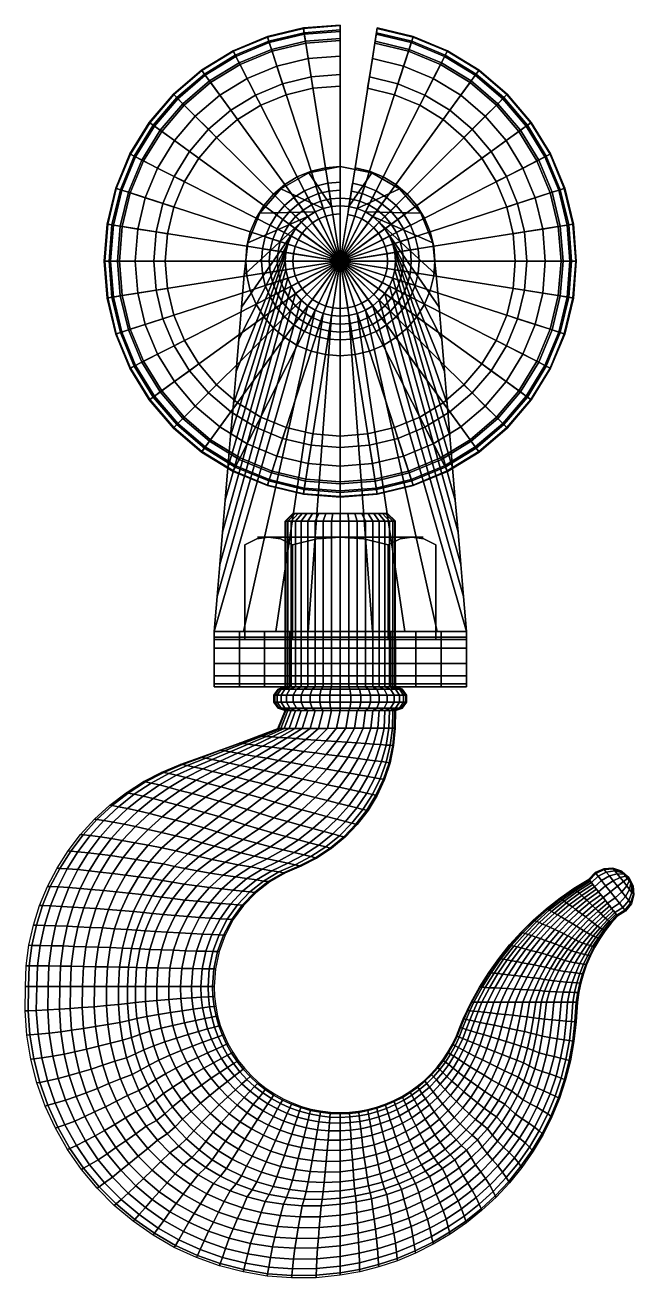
# Model space of a CAD drawing. Extents: x 60 to 137, y 33 to 192.
import ezdxf

# ---------------------------------------------------------------- set-up
doc = ezdxf.new("R2010")
doc.units = 0
doc.header["$MEASUREMENT"] = 0
doc.layers.get('0').update_dxf_attribs({"linetype": 'CONTINUOUS'})
for name, color, linetype in [('BRACKET', 113, 'CONTINUOUS'), ('BUSH', 201, 'CONTINUOUS'), ('NUT', 141, 'CONTINUOUS'), ('PIN', 171, 'CONTINUOUS'), ('PULLEY', 233, 'CONTINUOUS'), ('SPINDLE', 83, 'CONTINUOUS'), ('SURFACE', 53, 'CONTINUOUS')]:
    doc.layers.add(name, color=color, linetype=linetype)

# ---------------------------------------------------------------- blocks, each defined once
blk = doc.blocks.new('1')
at = {"layer": 'SURFACE'}
mesh = blk.add_polymesh((40, 6), dxfattribs=dict(at, m_close=True))
for k, corner in enumerate([(7.04, 0.23, -9), (7.92, 0.23, -8.71), (8.47, 0.23, -7.96), (8.47, 0.23, -7.04), (7.92, 0.23, -6.29), (7.04, 0.23, -6), (6.95, -0.86, -9), (7.82, -1, -8.71), (8.36, -1.09, -7.96), (8.36, -1.09, -7.04), (7.82, -1, -6.29), (6.95, -0.86, -6), (6.7, -1.93, -9), (7.54, -2.2, -8.71), (8.05, -2.37, -7.96), (8.05, -2.37, -7.04), (7.54, -2.2, -6.29), (6.7, -1.93, -6), (6.28, -2.95, -9), (7.06, -3.35, -8.71), (7.55, -3.59, -7.96), (7.55, -3.59, -7.04), (7.06, -3.35, -6.29), (6.28, -2.95, -6), (5.7, -3.88, -9), (6.42, -4.4, -8.71), (6.86, -4.72, -7.96), (6.86, -4.72, -7.04), (6.42, -4.4, -6.29), (5.7, -3.88, -6), (4.99, -4.72, -9), (5.61, -5.34, -8.71), (6, -5.73, -7.96), (6, -5.73, -7.04), (5.61, -5.34, -6.29), (4.99, -4.72, -6), (4.15, -5.43, -9), (4.67, -6.15, -8.71), (4.99, -6.59, -7.96), (4.99, -6.59, -7.04), (4.67, -6.15, -6.29), (4.15, -5.43, -6), (3.22, -6.01, -9), (3.62, -6.79, -8.71), (3.87, -7.28, -7.96), (3.87, -7.28, -7.04), (3.62, -6.79, -6.29), (3.22, -6.01, -6), (2.2, -6.43, -9), (2.47, -7.27, -8.71), (2.64, -7.78, -7.96), (2.64, -7.78, -7.04), (2.47, -7.27, -6.29), (2.2, -6.43, -6), (1.13, -6.68, -9), (1.27, -7.55, -8.71), (1.36, -8.09, -7.96), (1.36, -8.09, -7.04), (1.27, -7.55, -6.29), (1.13, -6.68, -6), (0.04, -6.77, -9), (0.04, -7.65, -8.71), (0.04, -8.2, -7.96), (0.04, -8.2, -7.04), (0.04, -7.65, -6.29), (0.04, -6.77, -6), (-1.06, -6.68, -9), (-1.19, -7.55, -8.71), (-1.28, -8.09, -7.96), (-1.28, -8.09, -7.04), (-1.19, -7.55, -6.29), (-1.06, -6.68, -6), (-2.12, -6.43, -9), (-2.4, -7.27, -8.71), (-2.56, -7.78, -7.96), (-2.56, -7.78, -7.04), (-2.4, -7.27, -6.29), (-2.12, -6.43, -6), (-3.14, -6.01, -9), (-3.54, -6.79, -8.71), (-3.79, -7.28, -7.96), (-3.79, -7.28, -7.04), (-3.54, -6.79, -6.29), (-3.14, -6.01, -6), (-4.08, -5.43, -9), (-4.59, -6.15, -8.71), (-4.91, -6.59, -7.96), (-4.91, -6.59, -7.04), (-4.59, -6.15, -6.29), (-4.08, -5.43, -6), (-4.91, -4.72, -9), (-5.53, -5.34, -8.71), (-5.92, -5.73, -7.96), (-5.92, -5.73, -7.04), (-5.53, -5.34, -6.29), (-4.91, -4.72, -6), (-5.62, -3.88, -9), (-6.34, -4.4, -8.71), (-6.78, -4.72, -7.96), (-6.78, -4.72, -7.04), (-6.34, -4.4, -6.29), (-5.62, -3.88, -6), (-6.2, -2.95, -9), (-6.98, -3.35, -8.71), (-7.47, -3.59, -7.96), (-7.47, -3.59, -7.04), (-6.98, -3.35, -6.29), (-6.2, -2.95, -6), (-6.62, -1.93, -9), (-7.46, -2.2, -8.71), (-7.97, -2.37, -7.96), (-7.97, -2.37, -7.04), (-7.46, -2.2, -6.29), (-6.62, -1.93, -6), (-6.87, -0.86, -9), (-7.75, -1, -8.71), (-8.28, -1.09, -7.96), (-8.28, -1.09, -7.04), (-7.75, -1, -6.29), (-6.87, -0.86, -6), (-6.96, 0.23, -9), (-7.84, 0.23, -8.71), (-8.39, 0.23, -7.96), (-8.39, 0.23, -7.04), (-7.84, 0.23, -6.29), (-6.96, 0.23, -6), (-6.87, 1.33, -9), (-7.75, 1.46, -8.71), (-8.28, 1.55, -7.96), (-8.28, 1.55, -7.04), (-7.75, 1.46, -6.29), (-6.87, 1.33, -6), (-6.62, 2.39, -9), (-7.46, 2.67, -8.71), (-7.97, 2.83, -7.96), (-7.97, 2.83, -7.04), (-7.46, 2.67, -6.29), (-6.62, 2.39, -6), (-6.2, 3.41, -9), (-6.98, 3.81, -8.71), (-7.47, 4.06, -7.96), (-7.47, 4.06, -7.04), (-6.98, 3.81, -6.29), (-6.2, 3.41, -6), (-5.62, 4.35, -9), (-6.34, 4.86, -8.71), (-6.78, 5.18, -7.96), (-6.78, 5.18, -7.04), (-6.34, 4.86, -6.29), (-5.62, 4.35, -6), (-4.91, 5.18, -9), (-5.53, 5.8, -8.71), (-5.92, 6.19, -7.96), (-5.92, 6.19, -7.04), (-5.53, 5.8, -6.29), (-4.91, 5.18, -6), (-4.08, 5.89, -9), (-4.59, 6.61, -8.71), (-4.91, 7.05, -7.96), (-4.91, 7.05, -7.04), (-4.59, 6.61, -6.29), (-4.08, 5.89, -6), (-3.14, 6.47, -9), (-3.54, 7.25, -8.71), (-3.79, 7.74, -7.96), (-3.79, 7.74, -7.04), (-3.54, 7.25, -6.29), (-3.14, 6.47, -6), (-2.12, 6.89, -9), (-2.4, 7.73, -8.71), (-2.56, 8.24, -7.96), (-2.56, 8.24, -7.04), (-2.4, 7.73, -6.29), (-2.12, 6.89, -6), (-1.06, 7.14, -9), (-1.19, 8.02, -8.71), (-1.28, 8.55, -7.96), (-1.28, 8.55, -7.04), (-1.19, 8.02, -6.29), (-1.06, 7.14, -6), (0.04, 7.23, -9), (0.04, 8.11, -8.71), (0.04, 8.66, -7.96), (0.04, 8.66, -7.04), (0.04, 8.11, -6.29), (0.04, 7.23, -6), (1.13, 7.14, -9), (1.27, 8.02, -8.71), (1.36, 8.55, -7.96), (1.36, 8.55, -7.04), (1.27, 8.02, -6.29), (1.13, 7.14, -6), (2.2, 6.89, -9), (2.47, 7.73, -8.71), (2.64, 8.24, -7.96), (2.64, 8.24, -7.04), (2.47, 7.73, -6.29), (2.2, 6.89, -6), (3.22, 6.47, -9), (3.62, 7.25, -8.71), (3.87, 7.74, -7.96), (3.87, 7.74, -7.04), (3.62, 7.25, -6.29), (3.22, 6.47, -6), (4.15, 5.89, -9), (4.67, 6.61, -8.71), (4.99, 7.05, -7.96), (4.99, 7.05, -7.04), (4.67, 6.61, -6.29), (4.15, 5.89, -6), (4.99, 5.18, -9), (5.61, 5.8, -8.71), (6, 6.19, -7.96), (6, 6.19, -7.04), (5.61, 5.8, -6.29), (4.99, 5.18, -6), (5.7, 4.35, -9), (6.42, 4.86, -8.71), (6.86, 5.18, -7.96), (6.86, 5.18, -7.04), (6.42, 4.86, -6.29), (5.7, 4.35, -6), (6.28, 3.41, -9), (7.06, 3.81, -8.71), (7.55, 4.06, -7.96), (7.55, 4.06, -7.04), (7.06, 3.81, -6.29), (6.28, 3.41, -6), (6.7, 2.39, -9), (7.54, 2.67, -8.71), (8.05, 2.83, -7.96), (8.05, 2.83, -7.04), (7.54, 2.67, -6.29), (6.7, 2.39, -6), (6.95, 1.33, -9), (7.82, 1.46, -8.71), (8.36, 1.55, -7.96), (8.36, 1.55, -7.04), (7.82, 1.46, -6.29), (6.95, 1.33, -6)]):
    mesh.set_mesh_vertex(divmod(k, 6), corner)
mesh = blk.add_polymesh((9, 9), dxfattribs=at)
for k, corner in enumerate([(-15.31, 5.42, -20.51), (-13.49, 5.63, -21.02), (-11.78, 5.94, -21.55), (-10.12, 6.29, -22.08), (-8.39, 6.43, -22.6), (-6.66, 6.34, -23.09), (-4.99, 6.01, -23.56), (-3.43, 5.46, -23.98), (-2.06, 4.7, -24.35), (-17.2, 5.12, -21.92), (-15.37, 5.31, -22.44), (-13.67, 5.67, -22.97), (-12.03, 6.11, -23.5), (-10.31, 6.33, -24.02), (-8.56, 6.31, -24.51), (-6.86, 6.04, -24.98), (-5.28, 5.52, -25.4), (-3.86, 4.77, -25.77), (-19.06, 4.81, -23.38), (-17.23, 4.99, -23.88), (-15.57, 5.4, -24.38), (-13.97, 5.93, -24.88), (-12.28, 6.23, -25.37), (-10.54, 6.28, -25.84), (-8.83, 6.06, -26.28), (-7.22, 5.58, -26.68), (-5.79, 4.85, -27.03), (-20.86, 4.5, -24.89), (-19.06, 4.66, -25.32), (-17.46, 5.13, -25.77), (-15.93, 5.75, -26.21), (-14.27, 6.14, -26.65), (-12.56, 6.25, -27.07), (-10.86, 6.08, -27.46), (-9.25, 5.64, -27.81), (-7.81, 4.92, -28.12), (-22.59, 4.19, -26.44), (-20.82, 4.35, -26.8), (-19.29, 4.86, -27.17), (-17.85, 5.57, -27.54), (-16.25, 6.04, -27.9), (-14.58, 6.22, -28.24), (-12.91, 6.11, -28.56), (-11.31, 5.69, -28.85), (-9.87, 4.99, -29.11), (-24.16, 3.9, -28.18), (-22.44, 4.04, -28.47), (-20.99, 4.6, -28.77), (-19.63, 5.4, -29.06), (-18.1, 5.95, -29.35), (-16.47, 6.2, -29.63), (-14.82, 6.13, -29.89), (-13.24, 5.75, -30.12), (-11.8, 5.06, -30.33), (-25.56, 3.63, -30.1), (-23.88, 3.76, -30.32), (-22.5, 4.36, -30.56), (-21.23, 5.24, -30.79), (-19.75, 5.86, -31.02), (-18.17, 6.17, -31.23), (-16.55, 6.15, -31.44), (-14.98, 5.8, -31.62), (-13.56, 5.13, -31.79), (-26.77, 3.38, -32.17), (-25.14, 3.5, -32.34), (-23.83, 4.14, -32.52), (-22.62, 5.1, -32.7), (-21.21, 5.78, -32.87), (-19.66, 6.15, -33.04), (-18.07, 6.17, -33.2), (-16.52, 5.85, -33.34), (-15.1, 5.19, -33.47), (-27.78, 3.16, -34.37), (-26.18, 3.28, -34.5), (-24.93, 3.95, -34.63), (-23.79, 4.97, -34.76), (-22.43, 5.71, -34.9), (-20.92, 6.13, -35.02), (-19.35, 6.19, -35.14), (-17.82, 5.89, -35.24), (-16.41, 5.24, -35.34)]):
    mesh.set_mesh_vertex(divmod(k, 9), corner)
mesh = blk.add_polymesh((9, 9), dxfattribs=at)
for k, corner in enumerate([(-6.96, 0.23, -9), (-6.87, 1.33, -9), (-6.62, 2.39, -9), (-6.2, 3.41, -9), (-5.62, 4.35, -9), (-4.91, 5.18, -9), (-4.08, 5.89, -9), (-3.14, 6.47, -9), (-2.12, 6.89, -9), (-7.89, 0.23, -11.29), (-7.8, 1.33, -11.29), (-7.52, 2.4, -11.29), (-7.06, 3.41, -11.29), (-6.45, 4.33, -11.29), (-5.69, 5.16, -11.28), (-4.79, 5.87, -11.28), (-3.8, 6.44, -11.28), (-2.72, 6.86, -11.27), (-10.34, 0.23, -12.23), (-10.22, 1.34, -12.24), (-9.88, 2.4, -12.26), (-9.34, 3.4, -12.3), (-8.62, 4.31, -12.36), (-7.73, 5.1, -12.42), (-6.71, 5.8, -12.49), (-5.57, 6.36, -12.57), (-4.34, 6.77, -12.66), (-12.79, 0.23, -13.13), (-12.66, 1.35, -13.14), (-12.26, 2.42, -13.2), (-11.63, 3.4, -13.28), (-10.8, 4.26, -13.39), (-9.81, 5.01, -13.52), (-8.66, 5.69, -13.67), (-7.39, 6.23, -13.83), (-6.03, 6.64, -14.01), (-15.25, 0.23, -14.02), (-15.09, 1.36, -14.05), (-14.63, 2.43, -14.13), (-13.91, 3.39, -14.25), (-12.99, 4.2, -14.41), (-11.91, 4.89, -14.61), (-10.65, 5.54, -14.83), (-9.26, 6.07, -15.07), (-7.78, 6.46, -15.34), (-17.71, 0.23, -14.92), (-17.53, 1.38, -14.95), (-17.01, 2.46, -15.05), (-16.2, 3.38, -15.21), (-15.19, 4.12, -15.42), (-14.02, 4.75, -15.68), (-12.66, 5.37, -15.97), (-11.18, 5.87, -16.29), (-9.6, 6.24, -16.63), (-20.17, 0.23, -15.81), (-19.97, 1.41, -15.86), (-19.38, 2.48, -15.98), (-18.49, 3.37, -16.17), (-17.39, 4.04, -16.42), (-16.15, 4.58, -16.73), (-14.71, 5.17, -17.08), (-13.14, 5.64, -17.47), (-11.49, 5.99, -17.89), (-22.59, 0.23, -16.81), (-22.36, 1.43, -16.86), (-21.72, 2.51, -17), (-20.75, 3.36, -17.22), (-19.57, 3.94, -17.51), (-18.26, 4.4, -17.85), (-16.75, 4.94, -18.25), (-15.12, 5.39, -18.69), (-13.4, 5.72, -19.16), (-24.91, 0.23, -18.02), (-24.66, 1.46, -18.07), (-23.96, 2.53, -18.22), (-22.91, 3.35, -18.45), (-21.67, 3.84, -18.76), (-20.31, 4.21, -19.13), (-18.75, 4.71, -19.55), (-17.07, 5.12, -20.01), (-15.31, 5.42, -20.51)]):
    mesh.set_mesh_vertex(divmod(k, 9), corner)
mesh = blk.add_polymesh((9, 9), dxfattribs=at)
for k, corner in enumerate([(-2.12, 6.89, -9), (-1.06, 7.14, -9), (0.04, 7.23, -9), (1.13, 7.14, -9), (2.2, 6.89, -9), (3.22, 6.47, -9), (4.15, 5.89, -9), (4.99, 5.18, -9), (5.7, 4.35, -9), (-2.72, 6.86, -11.27), (-1.59, 7.11, -11.27), (-0.43, 7.2, -11.26), (0.73, 7.13, -11.26), (1.86, 6.88, -11.25), (2.94, 6.47, -11.25), (3.93, 5.9, -11.25), (4.82, 5.19, -11.24), (5.59, 4.35, -11.24), (-4.34, 6.77, -12.66), (-3.05, 7.02, -12.75), (-1.74, 7.13, -12.84), (-0.43, 7.08, -12.93), (0.85, 6.85, -13.02), (2.08, 6.46, -13.11), (3.22, 5.9, -13.19), (4.25, 5.2, -13.26), (5.13, 4.37, -13.33), (-6.03, 6.64, -14.01), (-4.6, 6.88, -14.19), (-3.16, 7.01, -14.38), (-1.73, 7, -14.57), (-0.32, 6.81, -14.76), (1.04, 6.44, -14.93), (2.31, 5.91, -15.1), (3.45, 5.23, -15.25), (4.45, 4.41, -15.38), (-7.78, 6.46, -15.34), (-6.24, 6.7, -15.61), (-4.7, 6.85, -15.89), (-3.18, 6.89, -16.17), (-1.66, 6.75, -16.44), (-0.19, 6.43, -16.71), (1.2, 5.93, -16.95), (2.45, 5.26, -17.18), (3.54, 4.45, -17.37), (-9.6, 6.24, -16.63), (-7.96, 6.47, -16.99), (-6.35, 6.66, -17.35), (-4.75, 6.77, -17.72), (-3.15, 6.68, -18.07), (-1.59, 6.41, -18.42), (-0.11, 5.95, -18.74), (1.25, 5.3, -19.03), (2.42, 4.5, -19.28), (-11.49, 5.99, -17.89), (-9.76, 6.21, -18.32), (-8.09, 6.44, -18.76), (-6.45, 6.62, -19.2), (-4.79, 6.61, -19.63), (-3.15, 6.39, -20.04), (-1.58, 5.97, -20.43), (-0.15, 5.35, -20.78), (1.11, 4.56, -21.09), (-13.4, 5.72, -19.16), (-11.62, 5.93, -19.65), (-9.92, 6.2, -20.14), (-8.25, 6.46, -20.64), (-6.54, 6.52, -21.13), (-4.85, 6.36, -21.6), (-3.22, 5.99, -22.03), (-1.72, 5.4, -22.43), (-0.4, 4.63, -22.78), (-15.31, 5.42, -20.51), (-13.49, 5.63, -21.02), (-11.78, 5.94, -21.55), (-10.12, 6.29, -22.08), (-8.39, 6.43, -22.6), (-6.66, 6.34, -23.09), (-4.99, 6.01, -23.56), (-3.43, 5.46, -23.98), (-2.06, 4.7, -24.35)]):
    mesh.set_mesh_vertex(divmod(k, 9), corner)
mesh = blk.add_polymesh((9, 9), dxfattribs=at)
for k, corner in enumerate([(-24.91, 0.23, -18.02), (-24.66, 1.46, -18.07), (-23.96, 2.53, -18.22), (-22.91, 3.35, -18.45), (-21.67, 3.84, -18.76), (-20.31, 4.21, -19.13), (-18.75, 4.71, -19.55), (-17.07, 5.12, -20.01), (-15.31, 5.42, -20.51), (-27.12, 0.23, -19.43), (-26.85, 1.48, -19.48), (-26.09, 2.56, -19.63), (-24.98, 3.33, -19.86), (-23.68, 3.74, -20.17), (-22.29, 4.01, -20.54), (-20.69, 4.46, -20.96), (-18.99, 4.83, -21.42), (-17.2, 5.12, -21.92), (-29.19, 0.23, -21.02), (-28.91, 1.51, -21.07), (-28.1, 2.59, -21.21), (-26.93, 3.32, -21.43), (-25.59, 3.63, -21.72), (-24.17, 3.8, -22.07), (-22.55, 4.21, -22.47), (-20.84, 4.55, -22.91), (-19.06, 4.81, -23.38), (-31.12, 0.23, -22.79), (-30.82, 1.54, -22.83), (-29.97, 2.62, -22.96), (-28.75, 3.31, -23.15), (-27.37, 3.52, -23.41), (-25.95, 3.59, -23.72), (-24.33, 3.96, -24.08), (-22.63, 4.26, -24.47), (-20.86, 4.5, -24.89), (-32.89, 0.23, -24.72), (-32.57, 1.57, -24.76), (-31.69, 2.65, -24.86), (-30.42, 3.3, -25.02), (-29.02, 3.42, -25.23), (-27.61, 3.39, -25.49), (-26, 3.71, -25.78), (-24.32, 3.98, -26.1), (-22.59, 4.19, -26.44), (-34.48, 0.23, -26.8), (-34.15, 1.59, -26.83), (-33.23, 2.68, -26.91), (-31.93, 3.28, -27.04), (-30.51, 3.32, -27.21), (-29.11, 3.2, -27.41), (-27.51, 3.47, -27.65), (-25.86, 3.71, -27.91), (-24.16, 3.9, -28.18), (-35.89, 0.23, -29), (-35.54, 1.62, -29.03), (-34.6, 2.7, -29.09), (-33.26, 3.27, -29.19), (-31.82, 3.22, -29.33), (-30.43, 3.02, -29.49), (-28.85, 3.25, -29.67), (-27.22, 3.46, -29.88), (-25.56, 3.63, -30.1), (-37.09, 0.23, -31.32), (-36.74, 1.64, -31.34), (-35.76, 2.73, -31.39), (-34.4, 3.26, -31.47), (-32.95, 3.14, -31.57), (-31.56, 2.85, -31.7), (-30, 3.05, -31.84), (-28.4, 3.23, -32), (-26.77, 3.38, -32.17), (-38.1, 0.23, -33.74), (-37.73, 1.66, -33.75), (-36.73, 2.75, -33.79), (-35.34, 3.25, -33.85), (-33.88, 3.06, -33.93), (-32.5, 2.71, -34.02), (-30.95, 2.87, -34.13), (-29.37, 3.02, -34.24), (-27.78, 3.16, -34.37)]):
    mesh.set_mesh_vertex(divmod(k, 9), corner)
mesh = blk.add_polymesh((9, 5), dxfattribs=at)
for k, corner in enumerate([(-28.57, 2.73, -53.49), (-29.11, 2.73, -51.2), (-29.46, 2.73, -48.84), (-29.63, 2.73, -46.44), (-29.61, 2.73, -44), (-27.07, 2.93, -53.04), (-27.59, 2.89, -50.84), (-27.93, 2.86, -48.59), (-28.09, 2.84, -46.31), (-28.08, 2.83, -44), (-25.92, 3.69, -52.55), (-26.44, 3.64, -50.47), (-26.78, 3.6, -48.33), (-26.95, 3.58, -46.17), (-26.95, 3.57, -44), (-24.89, 4.8, -52.05), (-25.4, 4.77, -50.08), (-25.75, 4.74, -48.07), (-25.93, 4.72, -46.04), (-25.94, 4.72, -44), (-23.62, 5.63, -51.54), (-24.13, 5.61, -49.69), (-24.48, 5.59, -47.81), (-24.66, 5.58, -45.91), (-24.68, 5.58, -44), (-22.21, 6.11, -51.04), (-22.7, 6.1, -49.31), (-23.03, 6.1, -47.55), (-23.22, 6.09, -45.78), (-23.24, 6.09, -44), (-20.73, 6.21, -50.56), (-21.19, 6.22, -48.95), (-21.51, 6.22, -47.31), (-21.69, 6.23, -45.66), (-21.72, 6.23, -44), (-19.27, 5.94, -50.11), (-19.7, 5.95, -48.61), (-20.01, 5.96, -47.09), (-20.18, 5.97, -45.55), (-20.22, 5.97, -44), (-17.93, 5.31, -49.72), (-18.33, 5.32, -48.32), (-18.62, 5.34, -46.89), (-18.78, 5.34, -45.45), (-18.82, 5.35, -44)]):
    mesh.set_mesh_vertex(divmod(k, 5), corner)
mesh = blk.add_polymesh((5, 9), dxfattribs=at)
for k, corner in enumerate([(-27.78, 3.16, -34.37), (-26.18, 3.28, -34.5), (-24.93, 3.95, -34.63), (-23.79, 4.97, -34.76), (-22.43, 5.71, -34.9), (-20.92, 6.13, -35.02), (-19.35, 6.19, -35.14), (-17.82, 5.89, -35.24), (-16.41, 5.24, -35.34), (-28.58, 2.98, -36.68), (-27.01, 3.09, -36.77), (-25.8, 3.79, -36.86), (-24.72, 4.87, -36.96), (-23.4, 5.66, -37.05), (-21.92, 6.11, -37.14), (-20.37, 6.21, -37.22), (-18.85, 5.92, -37.3), (-17.45, 5.28, -37.36), (-29.15, 2.84, -39.07), (-27.6, 2.95, -39.13), (-26.44, 3.67, -39.19), (-25.4, 4.79, -39.25), (-24.11, 5.61, -39.31), (-22.65, 6.1, -39.37), (-21.12, 6.22, -39.42), (-19.6, 5.95, -39.47), (-18.21, 5.32, -39.51), (-29.49, 2.76, -41.52), (-27.96, 2.86, -41.55), (-26.82, 3.59, -41.58), (-25.81, 4.74, -41.61), (-24.54, 5.59, -41.64), (-23.1, 6.09, -41.66), (-21.57, 6.22, -41.69), (-20.06, 5.97, -41.71), (-18.67, 5.34, -41.73), (-29.61, 2.73, -44), (-28.08, 2.83, -44), (-26.95, 3.57, -44), (-25.94, 4.72, -44), (-24.68, 5.58, -44), (-23.24, 6.09, -44), (-21.72, 6.23, -44), (-20.22, 5.97, -44), (-18.82, 5.35, -44)]):
    mesh.set_mesh_vertex(divmod(k, 9), corner)
mesh = blk.add_polymesh((9, 9), dxfattribs=at)
for k, corner in enumerate([(-18, 2.75, -67.88), (-19.86, 2.74, -66.58), (-21.58, 2.74, -65.12), (-23.16, 2.74, -63.5), (-24.58, 2.74, -61.74), (-25.84, 2.74, -59.85), (-26.93, 2.73, -57.83), (-27.84, 2.73, -55.71), (-28.57, 2.73, -53.49), (-17.03, 3.45, -66.98), (-18.79, 3.38, -65.71), (-20.42, 3.31, -64.28), (-21.92, 3.24, -62.7), (-23.27, 3.17, -60.99), (-24.47, 3.1, -59.15), (-25.5, 3.04, -57.2), (-26.37, 2.98, -55.16), (-27.07, 2.93, -53.04), (-16.19, 4.36, -65.99), (-17.88, 4.27, -64.74), (-19.46, 4.18, -63.35), (-20.9, 4.09, -61.82), (-22.21, 4, -60.17), (-23.38, 3.91, -58.4), (-24.39, 3.83, -56.54), (-25.24, 3.76, -54.58), (-25.92, 3.69, -52.55), (-15.39, 5.26, -64.86), (-17.03, 5.2, -63.66), (-18.55, 5.14, -62.32), (-19.96, 5.07, -60.86), (-21.23, 5.01, -59.28), (-22.37, 4.95, -57.6), (-23.37, 4.9, -55.82), (-24.21, 4.85, -53.97), (-24.89, 4.8, -52.05), (-14.52, 5.88, -63.65), (-16.07, 5.84, -62.51), (-17.53, 5.81, -61.23), (-18.87, 5.78, -59.85), (-20.1, 5.74, -58.35), (-21.19, 5.71, -56.76), (-22.15, 5.68, -55.09), (-22.96, 5.65, -53.34), (-23.62, 5.63, -51.54), (-13.59, 6.18, -62.41), (-15.06, 6.17, -61.32), (-16.43, 6.16, -60.12), (-17.7, 6.15, -58.82), (-18.86, 6.14, -57.42), (-19.89, 6.13, -55.92), (-20.8, 6.12, -54.36), (-21.58, 6.11, -52.72), (-22.21, 6.11, -51.04), (-12.67, 6.15, -61.18), (-14.04, 6.16, -60.16), (-15.32, 6.17, -59.04), (-16.5, 6.18, -57.82), (-17.58, 6.18, -56.51), (-18.55, 6.19, -55.11), (-19.41, 6.2, -53.65), (-20.13, 6.21, -52.13), (-20.73, 6.21, -50.56), (-11.79, 5.78, -60.03), (-13.05, 5.8, -59.07), (-14.24, 5.83, -58.02), (-15.34, 5.85, -56.88), (-16.35, 5.87, -55.66), (-17.25, 5.89, -54.36), (-18.04, 5.91, -53), (-18.72, 5.93, -51.58), (-19.27, 5.94, -50.11), (-10.99, 5.1, -59), (-12.16, 5.13, -58.1), (-13.27, 5.16, -57.12), (-14.28, 5.19, -56.05), (-15.22, 5.21, -54.9), (-16.05, 5.24, -53.69), (-16.79, 5.27, -52.42), (-17.41, 5.29, -51.09), (-17.93, 5.31, -49.72)]):
    mesh.set_mesh_vertex(divmod(k, 9), corner)
mesh = blk.add_polymesh((5, 5), dxfattribs=at)
for k, corner in enumerate([(-16.41, 5.24, -35.34), (-15.21, 4.29, -35.41), (-14.3, 3.08, -35.47), (-13.72, 1.7, -35.51), (-13.53, 0.23, -35.52), (-17.45, 5.28, -37.36), (-16.25, 4.33, -37.42), (-15.34, 3.12, -37.46), (-14.77, 1.72, -37.48), (-14.58, 0.23, -37.49), (-18.21, 5.32, -39.51), (-17.02, 4.36, -39.54), (-16.11, 3.14, -39.57), (-15.54, 1.73, -39.58), (-15.34, 0.23, -39.59), (-18.67, 5.34, -41.73), (-17.48, 4.38, -41.75), (-16.57, 3.16, -41.76), (-16, 1.74, -41.77), (-15.8, 0.23, -41.77), (-18.82, 5.35, -44), (-17.63, 4.39, -44), (-16.73, 3.16, -44), (-16.15, 1.75, -44), (-15.96, 0.23, -44)]):
    mesh.set_mesh_vertex(divmod(k, 5), corner)
mesh = blk.add_polymesh((5, 5), dxfattribs=at)
for k, corner in enumerate([(-17.93, 5.31, -49.72), (-18.33, 5.32, -48.32), (-18.62, 5.34, -46.89), (-18.78, 5.34, -45.45), (-18.82, 5.35, -44), (-16.79, 4.35, -49.4), (-17.16, 4.37, -48.08), (-17.43, 4.38, -46.73), (-17.59, 4.39, -45.37), (-17.63, 4.39, -44), (-15.91, 3.13, -49.15), (-16.27, 3.14, -47.89), (-16.53, 3.15, -46.61), (-16.68, 3.16, -45.31), (-16.73, 3.16, -44), (-15.36, 1.73, -49), (-15.71, 1.74, -47.78), (-15.96, 1.74, -46.53), (-16.11, 1.74, -45.27), (-16.15, 1.75, -44), (-15.18, 0.23, -48.94), (-15.52, 0.23, -47.74), (-15.76, 0.23, -46.5), (-15.91, 0.23, -45.26), (-15.96, 0.23, -44)]):
    mesh.set_mesh_vertex(divmod(k, 5), corner)
mesh = blk.add_polymesh((9, 9), dxfattribs=at)
for k, corner in enumerate([(0.04, 2.76, -71.63), (-2.39, 2.76, -71.83), (-4.8, 2.76, -71.83), (-7.17, 2.75, -71.64), (-9.49, 2.75, -71.27), (-11.75, 2.75, -70.7), (-13.94, 2.75, -69.94), (-16.02, 2.75, -69), (-18, 2.75, -67.88), (0.04, 3.79, -70.85), (-2.25, 3.79, -71.01), (-4.53, 3.77, -70.99), (-6.78, 3.74, -70.78), (-8.98, 3.69, -70.38), (-11.12, 3.64, -69.8), (-13.18, 3.59, -69.04), (-15.16, 3.52, -68.09), (-17.03, 3.45, -66.98), (0.04, 4.79, -69.91), (-2.12, 4.78, -70.05), (-4.28, 4.76, -70), (-6.4, 4.72, -69.77), (-8.49, 4.67, -69.36), (-10.53, 4.6, -68.77), (-12.5, 4.53, -68.01), (-14.39, 4.45, -67.08), (-16.19, 4.36, -65.99), (0.04, 5.55, -68.78), (-1.99, 5.55, -68.88), (-4.02, 5.53, -68.81), (-6.04, 5.5, -68.57), (-8.02, 5.47, -68.15), (-9.97, 5.42, -67.57), (-11.85, 5.37, -66.82), (-13.66, 5.32, -65.92), (-15.39, 5.26, -64.86), (0.04, 6.04, -67.5), (-1.86, 6.04, -67.58), (-3.77, 6.03, -67.49), (-5.66, 6.01, -67.24), (-7.53, 5.99, -66.83), (-9.37, 5.97, -66.26), (-11.15, 5.94, -65.53), (-12.87, 5.91, -64.66), (-14.52, 5.88, -63.65), (0.04, 6.23, -66.15), (-1.73, 6.23, -66.2), (-3.52, 6.23, -66.1), (-5.29, 6.22, -65.84), (-7.04, 6.21, -65.44), (-8.76, 6.21, -64.89), (-10.43, 6.2, -64.19), (-12.05, 6.19, -63.37), (-13.59, 6.18, -62.41), (0.04, 6.11, -64.79), (-1.62, 6.11, -64.82), (-3.27, 6.11, -64.7), (-4.93, 6.11, -64.45), (-6.56, 6.12, -64.05), (-8.16, 6.12, -63.53), (-9.72, 6.13, -62.87), (-11.23, 6.14, -62.08), (-12.67, 6.15, -61.18), (0.04, 5.68, -63.49), (-1.51, 5.68, -63.5), (-3.05, 5.69, -63.37), (-4.59, 5.7, -63.12), (-6.11, 5.71, -62.74), (-7.6, 5.73, -62.24), (-9.05, 5.74, -61.61), (-10.45, 5.76, -60.88), (-11.79, 5.78, -60.03), (0.04, 4.97, -62.33), (-1.41, 4.97, -62.31), (-2.86, 4.98, -62.18), (-4.29, 4.99, -61.93), (-5.71, 5.01, -61.56), (-7.1, 5.03, -61.08), (-8.45, 5.05, -60.49), (-9.75, 5.08, -59.79), (-10.99, 5.1, -59)]):
    mesh.set_mesh_vertex(divmod(k, 9), corner)
mesh = blk.add_polymesh((5, 9), dxfattribs=at)
for k, corner in enumerate([(-10.99, 5.1, -59), (-12.16, 5.13, -58.1), (-13.27, 5.16, -57.12), (-14.28, 5.19, -56.05), (-15.22, 5.21, -54.9), (-16.05, 5.24, -53.69), (-16.79, 5.27, -52.42), (-17.41, 5.29, -51.09), (-17.93, 5.31, -49.72), (-10.31, 4.15, -58.14), (-11.41, 4.18, -57.29), (-12.44, 4.2, -56.36), (-13.39, 4.23, -55.36), (-14.26, 4.26, -54.28), (-15.03, 4.28, -53.13), (-15.72, 4.31, -51.94), (-16.3, 4.33, -50.69), (-16.79, 4.35, -49.4), (-9.8, 2.97, -57.49), (-10.84, 2.99, -56.68), (-11.81, 3.02, -55.79), (-12.7, 3.04, -54.83), (-13.52, 3.06, -53.8), (-14.26, 3.08, -52.71), (-14.9, 3.1, -51.57), (-15.46, 3.12, -50.38), (-15.91, 3.13, -49.15), (-9.48, 1.64, -57.08), (-10.48, 1.65, -56.3), (-11.41, 1.67, -55.44), (-12.27, 1.68, -54.5), (-13.06, 1.69, -53.51), (-13.77, 1.7, -52.45), (-14.39, 1.71, -51.34), (-14.92, 1.72, -50.19), (-15.36, 1.73, -49), (-9.37, 0.23, -56.94), (-10.35, 0.23, -56.17), (-11.27, 0.23, -55.31), (-12.13, 0.23, -54.39), (-12.9, 0.23, -53.4), (-13.6, 0.23, -52.36), (-14.22, 0.23, -51.26), (-14.74, 0.23, -50.12), (-15.18, 0.23, -48.94)]):
    mesh.set_mesh_vertex(divmod(k, 9), corner)
mesh = blk.add_polymesh((9, 5), dxfattribs=at)
for k, corner in enumerate([(-2.06, 4.7, -24.35), (-0.92, 3.75, -24.65), (-0.06, 2.66, -24.88), (0.47, 1.47, -25.03), (0.65, 0.23, -25.08), (-3.86, 4.77, -25.77), (-2.69, 3.83, -26.08), (-1.81, 2.72, -26.31), (-1.25, 1.5, -26.46), (-1.06, 0.23, -26.51), (-5.79, 4.85, -27.03), (-4.59, 3.9, -27.32), (-3.69, 2.78, -27.54), (-3.12, 1.54, -27.68), (-2.93, 0.23, -27.73), (-7.81, 4.92, -28.12), (-6.6, 3.97, -28.38), (-5.69, 2.84, -28.58), (-5.12, 1.57, -28.7), (-4.92, 0.23, -28.74), (-9.87, 4.99, -29.11), (-8.66, 4.04, -29.32), (-7.74, 2.89, -29.48), (-7.17, 1.6, -29.58), (-6.98, 0.23, -29.62), (-11.8, 5.06, -30.33), (-10.6, 4.11, -30.5), (-9.68, 2.95, -30.63), (-9.1, 1.63, -30.71), (-8.91, 0.23, -30.74), (-13.56, 5.13, -31.79), (-12.35, 4.18, -31.92), (-11.44, 3, -32.02), (-10.86, 1.65, -32.09), (-10.67, 0.23, -32.11), (-15.1, 5.19, -33.47), (-13.9, 4.24, -33.57), (-12.99, 3.04, -33.65), (-12.41, 1.68, -33.7), (-12.22, 0.23, -33.72), (-16.41, 5.24, -35.34), (-15.21, 4.29, -35.41), (-14.3, 3.08, -35.47), (-13.72, 1.7, -35.51), (-13.53, 0.23, -35.52)]):
    mesh.set_mesh_vertex(divmod(k, 5), corner)
mesh = blk.add_polymesh((5, 9), dxfattribs=at)
for k, corner in enumerate([(0.04, 4.97, -62.33), (-1.41, 4.97, -62.31), (-2.86, 4.98, -62.18), (-4.29, 4.99, -61.93), (-5.71, 5.01, -61.56), (-7.1, 5.03, -61.08), (-8.45, 5.05, -60.49), (-9.75, 5.08, -59.79), (-10.99, 5.1, -59), (0.04, 4.02, -61.35), (-1.33, 4.02, -61.32), (-2.69, 4.03, -61.18), (-4.05, 4.04, -60.93), (-5.38, 4.06, -60.58), (-6.68, 4.08, -60.12), (-7.94, 4.1, -59.55), (-9.15, 4.12, -58.89), (-10.31, 4.15, -58.14), (0.04, 2.87, -60.61), (-1.27, 2.87, -60.57), (-2.57, 2.88, -60.43), (-3.86, 2.89, -60.18), (-5.12, 2.9, -59.84), (-6.36, 2.92, -59.39), (-7.55, 2.93, -58.85), (-8.7, 2.95, -58.21), (-9.8, 2.97, -57.49), (0.04, 1.59, -60.16), (-1.23, 1.59, -60.11), (-2.49, 1.59, -59.96), (-3.74, 1.6, -59.72), (-4.96, 1.6, -59.37), (-6.15, 1.61, -58.94), (-7.31, 1.62, -58.41), (-8.42, 1.63, -57.79), (-9.48, 1.64, -57.08), (0.04, 0.23, -60), (-1.22, 0.23, -59.95), (-2.46, 0.23, -59.8), (-3.7, 0.23, -59.56), (-4.9, 0.23, -59.22), (-6.08, 0.23, -58.78), (-7.22, 0.23, -58.26), (-8.32, 0.23, -57.64), (-9.37, 0.23, -56.94)]):
    mesh.set_mesh_vertex(divmod(k, 9), corner)
mesh = blk.add_polymesh((9, 9), dxfattribs=at)
for k, corner in enumerate([(0.04, 0.23, -60), (1.21, 0.23, -59.96), (2.37, 0.23, -59.83), (3.52, 0.23, -59.62), (4.65, 0.23, -59.32), (5.75, 0.23, -58.95), (6.83, 0.23, -58.49), (7.86, 0.23, -57.96), (8.86, 0.23, -57.35), (0.04, 1.59, -60.16), (1.22, 1.58, -60.11), (2.39, 1.58, -59.98), (3.54, 1.56, -59.76), (4.68, 1.54, -59.46), (5.79, 1.52, -59.08), (6.88, 1.5, -58.62), (7.92, 1.47, -58.08), (8.92, 1.44, -57.46), (0.04, 2.87, -60.61), (1.24, 2.87, -60.56), (2.44, 2.85, -60.42), (3.62, 2.83, -60.19), (4.78, 2.79, -59.87), (5.92, 2.75, -59.47), (7.02, 2.7, -58.99), (8.09, 2.65, -58.43), (9.11, 2.59, -57.79), (0.04, 4.02, -61.35), (1.28, 4.02, -61.28), (2.52, 3.99, -61.12), (3.74, 3.96, -60.87), (4.94, 3.91, -60.53), (6.11, 3.85, -60.11), (7.25, 3.78, -59.6), (8.35, 3.71, -59), (9.4, 3.63, -58.33), (0.04, 4.98, -62.33), (1.34, 4.97, -62.24), (2.63, 4.94, -62.06), (3.91, 4.9, -61.78), (5.16, 4.84, -61.41), (6.38, 4.77, -60.95), (7.56, 4.69, -60.4), (8.7, 4.6, -59.76), (9.79, 4.51, -59.04), (0.04, 5.68, -63.5), (1.41, 5.67, -63.39), (2.76, 5.64, -63.18), (4.1, 5.6, -62.87), (5.41, 5.54, -62.46), (6.69, 5.46, -61.95), (7.93, 5.38, -61.35), (9.13, 5.29, -60.66), (10.27, 5.19, -59.88), (0.04, 6.11, -64.8), (1.48, 6.1, -64.66), (2.92, 6.07, -64.42), (4.33, 6.03, -64.08), (5.71, 5.97, -63.62), (7.06, 5.9, -63.07), (8.36, 5.82, -62.41), (9.62, 5.73, -61.67), (10.82, 5.63, -60.83), (0.04, 6.23, -66.16), (1.57, 6.22, -66), (3.08, 6.2, -65.72), (4.58, 6.16, -65.34), (6.04, 6.11, -64.84), (7.46, 6.05, -64.24), (8.83, 5.98, -63.53), (10.15, 5.9, -62.72), (11.42, 5.82, -61.82), (0.04, 6.04, -67.51), (1.66, 6.03, -67.32), (3.26, 6.02, -67.02), (4.84, 5.99, -66.59), (6.38, 5.95, -66.05), (7.88, 5.91, -65.4), (9.33, 5.86, -64.64), (10.72, 5.81, -63.78), (12.05, 5.75, -62.82)]):
    mesh.set_mesh_vertex(divmod(k, 9), corner)
mesh = blk.add_polymesh((9, 9), dxfattribs=at)
for k, corner in enumerate([(0.04, 6.04, -67.51), (1.66, 6.03, -67.32), (3.26, 6.02, -67.02), (4.84, 5.99, -66.59), (6.38, 5.95, -66.05), (7.88, 5.91, -65.4), (9.33, 5.86, -64.64), (10.72, 5.81, -63.78), (12.05, 5.75, -62.82), (0.04, 5.55, -68.78), (1.75, 5.54, -68.57), (3.45, 5.54, -68.23), (5.11, 5.52, -67.77), (6.74, 5.51, -67.2), (8.32, 5.49, -66.5), (9.84, 5.47, -65.7), (11.31, 5.45, -64.79), (12.7, 5.42, -63.77), (0.04, 4.78, -69.91), (1.85, 4.78, -69.67), (3.64, 4.79, -69.31), (5.39, 4.79, -68.82), (7.1, 4.8, -68.21), (8.76, 4.81, -67.48), (10.36, 4.82, -66.64), (11.89, 4.84, -65.69), (13.35, 4.85, -64.63), (0.04, 3.78, -70.84), (1.95, 3.78, -70.57), (3.82, 3.8, -70.18), (5.66, 3.83, -69.67), (7.46, 3.86, -69.04), (9.19, 3.91, -68.29), (10.86, 3.96, -67.43), (12.46, 4.01, -66.45), (13.98, 4.07, -65.36), (0.04, 2.75, -71.63), (2.04, 2.76, -71.34), (4, 2.79, -70.93), (5.93, 2.84, -70.4), (7.8, 2.89, -69.75), (9.6, 2.96, -68.99), (11.34, 3.04, -68.1), (13, 3.13, -67.11), (14.57, 3.22, -66), (0.04, 2.64, -73), (2.13, 2.64, -72.68), (4.18, 2.66, -72.24), (6.17, 2.68, -71.67), (8.11, 2.72, -70.98), (9.99, 2.76, -70.16), (11.78, 2.8, -69.23), (13.5, 2.85, -68.17), (15.12, 2.91, -67), (0.04, 2.52, -74.36), (2.21, 2.52, -74.02), (4.34, 2.53, -73.54), (6.41, 2.55, -72.94), (8.42, 2.58, -72.2), (10.35, 2.61, -71.34), (12.21, 2.64, -70.35), (13.97, 2.68, -69.23), (15.64, 2.72, -68), (0.04, 2.53, -75.68), (2.29, 2.54, -75.31), (4.49, 2.55, -74.81), (6.64, 2.57, -74.16), (8.73, 2.6, -73.38), (10.74, 2.64, -72.47), (12.66, 2.68, -71.43), (14.5, 2.73, -70.26), (16.23, 2.78, -68.96), (0.04, 3.15, -76.89), (2.36, 3.15, -76.5), (4.63, 3.15, -75.96), (6.85, 3.15, -75.29), (9.01, 3.14, -74.47), (11.09, 3.14, -73.51), (13.09, 3.14, -72.41), (14.99, 3.13, -71.19), (16.78, 3.13, -69.83)]):
    mesh.set_mesh_vertex(divmod(k, 9), corner)
mesh = blk.add_polymesh((9, 9), dxfattribs=at)
for k, corner in enumerate([(8.86, 0.23, -57.35), (9.81, 0.23, -56.67), (10.71, 0.23, -55.92), (11.55, 0.23, -55.11), (12.33, 0.23, -54.24), (13.05, 0.23, -53.32), (13.69, 0.23, -52.35), (14.26, 0.23, -51.33), (14.76, 0.23, -50.27), (8.92, 1.44, -57.46), (9.88, 1.41, -56.77), (10.78, 1.38, -56.02), (11.63, 1.35, -55.2), (12.41, 1.32, -54.32), (13.13, 1.29, -53.39), (13.78, 1.26, -52.41), (14.35, 1.23, -51.38), (14.85, 1.21, -50.31), (9.11, 2.59, -57.79), (10.08, 2.53, -57.08), (11, 2.47, -56.3), (11.86, 2.41, -55.46), (12.65, 2.35, -54.55), (13.38, 2.3, -53.59), (14.04, 2.25, -52.58), (14.62, 2.2, -51.53), (15.12, 2.16, -50.43), (9.4, 3.63, -58.33), (10.4, 3.55, -57.58), (11.35, 3.47, -56.76), (12.23, 3.38, -55.87), (13.04, 3.3, -54.93), (13.79, 3.22, -53.92), (14.46, 3.15, -52.86), (15.05, 3.09, -51.76), (15.57, 3.03, -50.62), (9.79, 4.51, -59.04), (10.83, 4.41, -58.24), (11.81, 4.32, -57.36), (12.72, 4.22, -56.42), (13.57, 4.12, -55.42), (14.34, 4.03, -54.35), (15.03, 3.94, -53.24), (15.64, 3.86, -52.07), (16.16, 3.79, -50.87), (10.27, 5.19, -59.88), (11.35, 5.09, -59.02), (12.37, 4.98, -58.09), (13.33, 4.88, -57.08), (14.2, 4.77, -56.01), (15, 4.67, -54.87), (15.72, 4.58, -53.68), (16.35, 4.5, -52.45), (16.89, 4.42, -51.17), (10.82, 5.63, -60.83), (11.95, 5.53, -59.9), (13.02, 5.43, -58.9), (14.02, 5.33, -57.82), (14.93, 5.23, -56.67), (15.77, 5.14, -55.45), (16.51, 5.05, -54.19), (17.16, 4.97, -52.87), (17.72, 4.9, -51.51), (11.42, 5.82, -61.82), (12.61, 5.74, -60.83), (13.73, 5.65, -59.75), (14.78, 5.57, -58.6), (15.73, 5.48, -57.37), (16.6, 5.4, -56.08), (17.38, 5.32, -54.73), (18.06, 5.26, -53.32), (18.63, 5.19, -51.88), (12.05, 5.75, -62.82), (13.31, 5.69, -61.76), (14.48, 5.63, -60.62), (15.57, 5.57, -59.39), (16.58, 5.51, -58.08), (17.49, 5.45, -56.71), (18.29, 5.4, -55.28), (19, 5.35, -53.79), (19.59, 5.31, -52.26)]):
    mesh.set_mesh_vertex(divmod(k, 9), corner)
mesh = blk.add_polymesh((9, 9), dxfattribs=at)
for k, corner in enumerate([(12.05, 5.75, -62.82), (13.31, 5.69, -61.76), (14.48, 5.63, -60.62), (15.57, 5.57, -59.39), (16.58, 5.51, -58.08), (17.49, 5.45, -56.71), (18.29, 5.4, -55.28), (19, 5.35, -53.79), (19.59, 5.31, -52.26), (12.7, 5.42, -63.77), (14.02, 5.4, -62.66), (15.25, 5.37, -61.45), (16.39, 5.34, -60.16), (17.44, 5.32, -58.78), (18.38, 5.29, -57.34), (19.22, 5.27, -55.83), (19.95, 5.25, -54.26), (20.57, 5.23, -52.65), (13.35, 4.85, -64.63), (14.73, 4.87, -63.47), (16.01, 4.88, -62.21), (17.2, 4.9, -60.87), (18.29, 4.91, -59.43), (19.27, 4.93, -57.93), (20.14, 4.94, -56.35), (20.89, 4.95, -54.71), (21.53, 4.96, -53.02), (13.98, 4.07, -65.36), (15.41, 4.13, -64.17), (16.75, 4.19, -62.88), (17.98, 4.25, -61.49), (19.11, 4.32, -60.02), (20.12, 4.37, -58.46), (21.01, 4.43, -56.83), (21.79, 4.48, -55.13), (22.43, 4.52, -53.37), (14.57, 3.22, -66), (16.05, 3.32, -64.79), (17.43, 3.42, -63.47), (18.7, 3.52, -62.05), (19.86, 3.61, -60.54), (20.9, 3.71, -58.95), (21.82, 3.79, -57.27), (22.61, 3.87, -55.52), (23.26, 3.94, -53.71), (15.12, 2.91, -67), (16.64, 2.97, -65.72), (18.05, 3.02, -64.34), (19.35, 3.08, -62.85), (20.53, 3.14, -61.26), (21.59, 3.19, -59.59), (22.52, 3.24, -57.83), (23.32, 3.29, -56), (23.99, 3.33, -54.09), (15.64, 2.72, -68), (17.21, 2.76, -66.65), (18.66, 2.8, -65.19), (19.99, 2.84, -63.63), (21.2, 2.88, -61.97), (22.28, 2.92, -60.21), (23.23, 2.96, -58.37), (24.04, 2.99, -56.45), (24.71, 3.02, -54.46), (16.23, 2.78, -68.96), (17.85, 2.83, -67.54), (19.36, 2.88, -66.01), (20.75, 2.93, -64.38), (22.01, 2.98, -62.64), (23.13, 3.03, -60.8), (24.11, 3.08, -58.88), (24.96, 3.12, -56.88), (25.65, 3.16, -54.8), (16.78, 3.13, -69.83), (18.47, 3.12, -68.35), (20.04, 3.12, -66.76), (21.48, 3.11, -65.05), (22.79, 3.11, -63.24), (23.96, 3.1, -61.33), (24.98, 3.1, -59.33), (25.85, 3.09, -57.26), (26.58, 3.09, -55.11)]):
    mesh.set_mesh_vertex(divmod(k, 9), corner)
mesh = blk.add_polymesh((9, 5), dxfattribs=at)
for k, corner in enumerate([(14.76, 0.23, -50.27), (15.19, 0.23, -49.19), (15.64, 0.23, -48.11), (16.13, 0.23, -47.05), (16.65, 0.23, -46), (14.85, 1.21, -50.31), (15.29, 1.19, -49.22), (15.74, 1.18, -48.13), (16.22, 1.17, -47.06), (16.74, 1.17, -46), (15.12, 2.16, -50.43), (15.56, 2.12, -49.31), (16.01, 2.1, -48.19), (16.49, 2.08, -47.09), (17, 2.07, -46), (15.57, 3.03, -50.62), (16.01, 2.98, -49.45), (16.46, 2.94, -48.29), (16.93, 2.92, -47.14), (17.43, 2.91, -46), (16.16, 3.79, -50.87), (16.61, 3.74, -49.64), (17.06, 3.69, -48.41), (17.52, 3.67, -47.2), (18, 3.66, -46), (16.89, 4.42, -51.17), (17.35, 4.36, -49.87), (17.8, 4.32, -48.56), (18.25, 4.29, -47.27), (18.71, 4.28, -46), (17.72, 4.9, -51.51), (18.19, 4.84, -50.12), (18.64, 4.79, -48.74), (19.08, 4.77, -47.36), (19.52, 4.76, -46), (18.63, 5.19, -51.88), (19.12, 5.14, -50.4), (19.57, 5.11, -48.93), (19.99, 5.08, -47.46), (20.41, 5.07, -46), (19.59, 5.31, -52.26), (20.09, 5.27, -50.7), (20.54, 5.24, -49.13), (20.94, 5.23, -47.56), (21.34, 5.22, -46)]):
    mesh.set_mesh_vertex(divmod(k, 5), corner)
mesh = blk.add_polymesh((21, 11), dxfattribs=at)
for k, corner in enumerate([(35.22, 0.23, -35.07), (34.4, 0.23, -35.98), (33.64, 0.23, -36.95), (32.95, 0.23, -37.96), (32.33, 0.23, -39.02), (31.78, 0.23, -40.12), (31.29, 0.23, -41.25), (30.88, 0.23, -42.4), (30.55, 0.23, -43.58), (30.3, 0.23, -44.79), (30.12, 0.23, -46), (35.19, 0.7, -35.04), (34.37, 0.71, -35.96), (33.6, 0.74, -36.92), (32.9, 0.8, -37.94), (32.26, 0.86, -39), (31.69, 0.93, -40.1), (31.19, 1, -41.23), (30.77, 1.06, -42.39), (30.42, 1.11, -43.58), (30.16, 1.15, -44.78), (29.97, 1.16, -46), (35.13, 1.15, -34.95), (34.27, 1.17, -35.87), (33.47, 1.24, -36.85), (32.73, 1.33, -37.87), (32.05, 1.45, -38.94), (31.44, 1.57, -40.04), (30.9, 1.7, -41.18), (30.43, 1.81, -42.35), (30.05, 1.91, -43.55), (29.75, 1.97, -44.77), (29.54, 2, -46), (35.02, 1.58, -34.81), (34.12, 1.61, -35.74), (33.27, 1.69, -36.72), (32.47, 1.81, -37.76), (31.72, 1.96, -38.83), (31.04, 2.12, -39.95), (30.43, 2.28, -41.1), (29.91, 2.43, -42.29), (29.47, 2.55, -43.51), (29.12, 2.63, -44.74), (28.88, 2.66, -46), (34.87, 1.98, -34.62), (33.92, 2.01, -35.56), (33, 2.09, -36.55), (32.13, 2.22, -37.6), (31.3, 2.37, -38.69), (30.54, 2.53, -39.83), (29.85, 2.69, -41), (29.24, 2.85, -42.21), (28.74, 2.97, -43.45), (28.33, 3.05, -44.71), (28.04, 3.08, -46), (34.68, 2.33, -34.38), (33.67, 2.35, -35.33), (32.68, 2.42, -36.34), (31.73, 2.52, -37.4), (30.82, 2.65, -38.51), (29.97, 2.78, -39.67), (29.19, 2.91, -40.87), (28.51, 3.04, -42.11), (27.92, 3.14, -43.38), (27.46, 3.21, -44.68), (27.11, 3.23, -46), (34.46, 2.63, -34.1), (33.39, 2.64, -35.07), (32.33, 2.68, -36.09), (31.3, 2.73, -37.17), (30.31, 2.79, -38.31), (29.38, 2.86, -39.49), (28.53, 2.92, -40.72), (27.77, 2.99, -41.99), (27.12, 3.04, -43.3), (26.58, 3.07, -44.64), (26.19, 3.08, -46), (34.21, 2.88, -33.79), (33.08, 2.89, -34.77), (31.97, 2.93, -35.81), (30.89, 2.99, -36.92), (29.86, 3.06, -38.08), (28.9, 3.14, -39.29), (28.02, 3.22, -40.56), (27.22, 3.3, -41.86), (26.53, 3.36, -43.21), (25.95, 3.4, -44.59), (25.51, 3.41, -46), (33.95, 3.05, -33.45), (32.75, 3.08, -34.45), (31.58, 3.16, -35.51), (30.47, 3.27, -36.64), (29.41, 3.41, -37.83), (28.42, 3.57, -39.08), (27.51, 3.72, -40.38), (26.69, 3.86, -41.72), (25.96, 3.97, -43.11), (25.34, 4.05, -44.54), (24.84, 4.08, -46), (33.67, 3.16, -33.1), (32.4, 3.2, -34.11), (31.17, 3.31, -35.19), (30.01, 3.47, -36.35), (28.9, 3.67, -37.57), (27.87, 3.89, -38.85), (26.92, 4.1, -40.19), (26.06, 4.3, -41.58), (25.29, 4.46, -43.01), (24.62, 4.57, -44.49), (24.06, 4.61, -46), (33.38, 3.2, -32.73), (32.04, 3.25, -33.76), (30.75, 3.38, -34.87), (29.52, 3.58, -36.05), (28.36, 3.83, -37.3), (27.28, 4.09, -38.62), (26.28, 4.36, -39.99), (25.37, 4.6, -41.43), (24.54, 4.8, -42.91), (23.82, 4.93, -44.43), (23.2, 4.98, -46), (33.09, 3.16, -32.37), (31.67, 3.22, -33.41), (30.31, 3.37, -34.54), (29.02, 3.6, -35.75), (27.8, 3.88, -37.03), (26.66, 4.18, -38.39), (25.6, 4.48, -39.8), (24.63, 4.75, -41.28), (23.75, 4.98, -42.81), (22.96, 5.13, -44.38), (22.28, 5.19, -46), (32.81, 3.05, -32.01), (31.32, 3.11, -33.07), (29.89, 3.28, -34.23), (28.52, 3.52, -35.46), (27.24, 3.82, -36.77), (26.03, 4.14, -38.16), (24.91, 4.46, -39.61), (23.87, 4.75, -41.13), (22.93, 5, -42.71), (22.09, 5.16, -44.33), (21.34, 5.22, -46), (32.55, 2.88, -31.67), (30.98, 2.94, -32.75), (29.48, 3.1, -33.92), (28.04, 3.35, -35.18), (26.69, 3.65, -36.52), (25.42, 3.98, -37.94), (24.23, 4.3, -39.43), (23.13, 4.6, -40.99), (22.12, 4.85, -42.61), (21.22, 5.01, -44.28), (20.41, 5.07, -46), (32.3, 2.63, -31.36), (30.66, 2.69, -32.45), (29.09, 2.85, -33.64), (27.59, 3.09, -34.93), (26.17, 3.38, -36.29), (24.83, 3.69, -37.74), (23.58, 4.01, -39.27), (22.42, 4.3, -40.86), (21.35, 4.54, -42.52), (20.39, 4.7, -44.23), (19.52, 4.76, -46), (32.08, 2.33, -31.08), (30.38, 2.38, -32.19), (28.75, 2.53, -33.4), (27.19, 2.75, -34.7), (25.7, 3.02, -36.09), (24.3, 3.3, -37.56), (22.99, 3.59, -39.12), (21.77, 3.86, -40.75), (20.65, 4.08, -42.44), (19.63, 4.22, -44.19), (18.71, 4.28, -46), (31.9, 1.98, -30.84), (30.14, 2.02, -31.96), (28.45, 2.15, -33.18), (26.84, 2.34, -34.5), (25.3, 2.57, -35.91), (23.85, 2.82, -37.41), (22.48, 3.06, -38.99), (21.21, 3.29, -40.64), (20.04, 3.48, -42.37), (18.97, 3.61, -44.16), (18, 3.66, -46), (31.75, 1.58, -30.65), (29.95, 1.62, -31.78), (28.21, 1.72, -33.01), (26.55, 1.87, -34.35), (24.97, 2.05, -35.77), (23.47, 2.24, -37.29), (22.06, 2.44, -38.89), (20.75, 2.62, -40.56), (19.54, 2.77, -42.31), (18.43, 2.87, -44.13), (17.43, 2.91, -46), (31.64, 1.15, -30.51), (29.8, 1.17, -31.65), (28.03, 1.24, -32.89), (26.34, 1.35, -34.23), (24.72, 1.47, -35.67), (23.19, 1.61, -37.19), (21.76, 1.75, -38.81), (20.41, 1.87, -40.5), (19.17, 1.98, -42.27), (18.03, 2.05, -44.1), (17, 2.07, -46), (31.57, 0.7, -30.43), (29.71, 0.71, -31.57), (27.92, 0.74, -32.81), (26.21, 0.8, -34.16), (24.57, 0.86, -35.6), (23.02, 0.93, -37.14), (21.57, 1, -38.76), (20.2, 1.07, -40.46), (18.94, 1.12, -42.24), (17.78, 1.16, -44.09), (16.74, 1.17, -46), (31.55, 0.23, -30.4), (29.68, 0.23, -31.54), (27.89, 0.23, -32.79), (26.16, 0.23, -34.14), (24.52, 0.23, -35.58), (22.97, 0.23, -37.12), (21.5, 0.23, -38.74), (20.13, 0.23, -40.45), (18.87, 0.23, -42.23), (17.7, 0.23, -44.08), (16.65, 0.23, -46)]):
    mesh.set_mesh_vertex(divmod(k, 11), corner)
mesh = blk.add_polymesh((9, 5), dxfattribs=at)
for k, corner in enumerate([(19.59, 5.31, -52.26), (20.09, 5.27, -50.7), (20.54, 5.24, -49.13), (20.94, 5.23, -47.56), (21.34, 5.22, -46), (20.57, 5.23, -52.65), (21.08, 5.21, -50.99), (21.52, 5.2, -49.33), (21.91, 5.19, -47.66), (22.28, 5.19, -46), (21.53, 4.96, -53.02), (22.04, 4.97, -51.29), (22.49, 4.98, -49.53), (22.86, 4.98, -47.77), (23.2, 4.98, -46), (22.43, 4.52, -53.37), (22.96, 4.56, -51.57), (23.4, 4.59, -49.73), (23.75, 4.6, -47.87), (24.06, 4.61, -46), (23.26, 3.94, -53.71), (23.79, 4, -51.83), (24.22, 4.04, -49.92), (24.55, 4.07, -47.97), (24.84, 4.08, -46), (23.99, 3.33, -54.09), (24.52, 3.36, -52.13), (24.93, 3.39, -50.12), (25.25, 3.41, -48.07), (25.51, 3.41, -46), (24.71, 3.02, -54.46), (25.25, 3.05, -52.41), (25.66, 3.07, -50.31), (25.95, 3.08, -48.17), (26.19, 3.08, -46), (25.65, 3.16, -54.8), (26.2, 3.19, -52.66), (26.62, 3.21, -50.48), (26.9, 3.23, -48.25), (27.11, 3.23, -46), (26.58, 3.09, -55.11), (27.15, 3.09, -52.89), (27.57, 3.09, -50.63), (27.84, 3.09, -48.33), (28.04, 3.08, -46)]):
    mesh.set_mesh_vertex(divmod(k, 5), corner)
mesh = blk.add_polymesh((9, 5), dxfattribs=at)
for k, corner in enumerate([(-38.43, 0.23, -56.25), (-39.2, 0.23, -53.25), (-39.71, 0.23, -50.19), (-39.94, 0.23, -47.1), (-39.9, 0.23, -44), (-38.07, 1.68, -56.18), (-38.84, 1.69, -53.2), (-39.33, 1.69, -50.16), (-39.56, 1.7, -47.08), (-39.52, 1.7, -44), (-37.1, 2.77, -55.98), (-37.83, 2.78, -53.06), (-38.3, 2.78, -50.07), (-38.52, 2.79, -47.04), (-38.47, 2.79, -44), (-35.74, 3.23, -55.68), (-36.43, 3.23, -52.84), (-36.87, 3.23, -49.93), (-37.07, 3.23, -46.98), (-37.03, 3.23, -44), (-34.34, 2.94, -55.32), (-34.98, 2.93, -52.58), (-35.4, 2.92, -49.76), (-35.59, 2.92, -46.9), (-35.54, 2.91, -44), (-33.03, 2.43, -54.93), (-33.65, 2.43, -52.28), (-34.05, 2.42, -49.56), (-34.23, 2.42, -46.8), (-34.19, 2.42, -44), (-31.55, 2.52, -54.48), (-32.14, 2.52, -51.94), (-32.52, 2.52, -49.34), (-32.7, 2.52, -46.69), (-32.66, 2.52, -44), (-30.06, 2.63, -54), (-30.63, 2.63, -51.58), (-31, 2.63, -49.1), (-31.16, 2.63, -46.57), (-31.13, 2.63, -44), (-28.57, 2.73, -53.49), (-29.11, 2.73, -51.2), (-29.46, 2.73, -48.84), (-29.63, 2.73, -46.44), (-29.61, 2.73, -44)]):
    mesh.set_mesh_vertex(divmod(k, 5), corner)
mesh = blk.add_polymesh((5, 9), dxfattribs=at)
for k, corner in enumerate([(-38.1, 0.23, -33.74), (-37.73, 1.66, -33.75), (-36.73, 2.75, -33.79), (-35.34, 3.25, -33.85), (-33.88, 3.06, -33.93), (-32.5, 2.71, -34.02), (-30.95, 2.87, -34.13), (-29.37, 3.02, -34.24), (-27.78, 3.16, -34.37), (-38.88, 0.23, -36.24), (-38.51, 1.67, -36.25), (-37.49, 2.77, -36.27), (-36.07, 3.24, -36.31), (-34.61, 3, -36.37), (-33.24, 2.59, -36.43), (-31.7, 2.73, -36.51), (-30.14, 2.86, -36.59), (-28.58, 2.98, -36.68), (-39.45, 0.23, -38.79), (-39.07, 1.69, -38.8), (-38.04, 2.78, -38.81), (-36.6, 3.24, -38.84), (-35.13, 2.95, -38.87), (-33.77, 2.5, -38.92), (-32.23, 2.62, -38.96), (-30.69, 2.73, -39.02), (-29.15, 2.84, -39.07), (-39.79, 0.23, -41.39), (-39.41, 1.69, -41.39), (-38.36, 2.79, -41.4), (-36.92, 3.23, -41.41), (-35.44, 2.92, -41.43), (-34.08, 2.44, -41.45), (-32.55, 2.55, -41.47), (-31.02, 2.65, -41.5), (-29.49, 2.76, -41.52), (-39.9, 0.23, -44), (-39.52, 1.7, -44), (-38.47, 2.79, -44), (-37.03, 3.23, -44), (-35.54, 2.91, -44), (-34.19, 2.42, -44), (-32.66, 2.52, -44), (-31.13, 2.63, -44), (-29.61, 2.73, -44)]):
    mesh.set_mesh_vertex(divmod(k, 9), corner)
mesh = blk.add_polymesh((9, 9), dxfattribs=at)
for k, corner in enumerate([(-23.71, 0.23, -75.56), (-26.25, 0.23, -73.78), (-28.62, 0.23, -71.79), (-30.81, 0.23, -69.6), (-32.79, 0.23, -67.22), (-34.56, 0.23, -64.67), (-36.1, 0.23, -61.98), (-37.39, 0.23, -59.17), (-38.43, 0.23, -56.25), (-23.53, 1.6, -75.32), (-26.04, 1.61, -73.57), (-28.39, 1.62, -71.59), (-30.55, 1.63, -69.42), (-32.52, 1.65, -67.06), (-34.26, 1.66, -64.54), (-35.78, 1.66, -61.87), (-37.05, 1.67, -59.08), (-38.07, 1.68, -56.18), (-23.04, 2.67, -74.66), (-25.48, 2.68, -72.95), (-27.75, 2.7, -71.04), (-29.85, 2.71, -68.92), (-31.75, 2.72, -66.63), (-33.43, 2.74, -64.16), (-34.89, 2.75, -61.56), (-36.12, 2.76, -58.82), (-37.1, 2.77, -55.98), (-22.33, 3.19, -73.69), (-24.68, 3.2, -72.06), (-26.85, 3.2, -70.22), (-28.86, 3.21, -68.19), (-30.66, 3.21, -65.98), (-32.27, 3.22, -63.6), (-33.65, 3.22, -61.09), (-34.81, 3.22, -58.44), (-35.74, 3.23, -55.68), (-21.56, 3.06, -72.58), (-23.8, 3.04, -71.03), (-25.88, 3.03, -69.28), (-27.79, 3.01, -67.33), (-29.52, 2.99, -65.22), (-31.04, 2.98, -62.94), (-32.36, 2.96, -60.52), (-33.46, 2.95, -57.97), (-34.34, 2.94, -55.32), (-20.77, 2.48, -71.53), (-22.92, 2.47, -70.04), (-24.92, 2.47, -68.35), (-26.76, 2.46, -66.49), (-28.41, 2.45, -64.45), (-29.87, 2.45, -62.26), (-31.13, 2.44, -59.93), (-32.19, 2.44, -57.48), (-33.03, 2.43, -54.93), (-19.88, 2.52, -70.36), (-21.93, 2.52, -68.93), (-23.84, 2.52, -67.32), (-25.58, 2.52, -65.54), (-27.16, 2.52, -63.59), (-28.55, 2.52, -61.5), (-29.75, 2.52, -59.27), (-30.75, 2.52, -56.93), (-31.55, 2.52, -54.48), (-18.95, 2.63, -69.13), (-20.91, 2.63, -67.77), (-22.72, 2.63, -66.23), (-24.38, 2.63, -64.54), (-25.88, 2.63, -62.68), (-27.2, 2.63, -60.69), (-28.35, 2.63, -58.57), (-29.3, 2.63, -56.33), (-30.06, 2.63, -54), (-18, 2.75, -67.88), (-19.86, 2.74, -66.58), (-21.58, 2.74, -65.12), (-23.16, 2.74, -63.5), (-24.58, 2.74, -61.74), (-25.84, 2.74, -59.85), (-26.93, 2.73, -57.83), (-27.84, 2.73, -55.71), (-28.57, 2.73, -53.49)]):
    mesh.set_mesh_vertex(divmod(k, 9), corner)
mesh = blk.add_polymesh((9, 9), dxfattribs=at)
for k, corner in enumerate([(0.04, 0.23, -80.64), (-3.04, 0.23, -80.95), (-6.14, 0.23, -80.98), (-9.23, 0.23, -80.74), (-12.29, 0.23, -80.22), (-15.29, 0.23, -79.44), (-18.2, 0.23, -78.4), (-21.02, 0.23, -77.1), (-23.71, 0.23, -75.56), (0.04, 1.55, -80.33), (-3.03, 1.55, -80.64), (-6.11, 1.55, -80.67), (-9.18, 1.56, -80.44), (-12.21, 1.57, -79.93), (-15.19, 1.57, -79.16), (-18.08, 1.58, -78.13), (-20.87, 1.59, -76.85), (-23.53, 1.6, -75.32), (0.04, 2.6, -79.48), (-2.99, 2.6, -79.78), (-6.02, 2.61, -79.82), (-9.03, 2.61, -79.6), (-12, 2.62, -79.11), (-14.91, 2.63, -78.37), (-17.73, 2.64, -77.38), (-20.45, 2.65, -76.13), (-23.04, 2.67, -74.66), (0.04, 3.17, -78.25), (-2.92, 3.17, -78.54), (-5.88, 3.17, -78.59), (-8.81, 3.17, -78.38), (-11.69, 3.18, -77.93), (-14.5, 3.18, -77.23), (-17.23, 3.18, -76.28), (-19.85, 3.19, -75.1), (-22.33, 3.19, -73.69), (0.04, 3.14, -76.89), (-2.84, 3.13, -77.17), (-5.71, 3.13, -77.22), (-8.54, 3.12, -77.03), (-11.33, 3.11, -76.6), (-14.04, 3.1, -75.94), (-16.66, 3.09, -75.05), (-19.17, 3.07, -73.92), (-21.56, 3.06, -72.58), (0.04, 2.51, -75.69), (-2.74, 2.51, -75.95), (-5.51, 2.51, -75.99), (-8.25, 2.51, -75.81), (-10.93, 2.5, -75.39), (-13.54, 2.5, -74.76), (-16.06, 2.49, -73.9), (-18.48, 2.49, -72.82), (-20.77, 2.48, -71.53), (0.04, 2.52, -74.36), (-2.63, 2.52, -74.6), (-5.29, 2.52, -74.63), (-7.91, 2.52, -74.45), (-10.48, 2.52, -74.05), (-12.98, 2.52, -73.44), (-15.39, 2.52, -72.62), (-17.69, 2.52, -71.59), (-19.88, 2.52, -70.36), (0.04, 2.64, -73), (-2.51, 2.64, -73.22), (-5.05, 2.64, -73.23), (-7.55, 2.64, -73.05), (-10, 2.64, -72.67), (-12.38, 2.64, -72.08), (-14.67, 2.64, -71.29), (-16.87, 2.64, -70.3), (-18.95, 2.63, -69.13), (0.04, 2.76, -71.63), (-2.39, 2.76, -71.83), (-4.8, 2.76, -71.83), (-7.17, 2.75, -71.64), (-9.49, 2.75, -71.27), (-11.75, 2.75, -70.7), (-13.94, 2.75, -69.94), (-16.02, 2.75, -69), (-18, 2.75, -67.88)]):
    mesh.set_mesh_vertex(divmod(k, 9), corner)
mesh = blk.add_polymesh((9, 5), dxfattribs=at)
for k, corner in enumerate([(5.7, 4.35, -9), (6.28, 3.41, -9), (6.7, 2.39, -9), (6.95, 1.33, -9), (7.04, 0.23, -9), (5.59, 4.35, -11.24), (6.2, 3.42, -11.24), (6.65, 2.4, -11.24), (6.93, 1.33, -11.23), (7.02, 0.23, -11.23), (5.13, 4.37, -13.33), (5.85, 3.44, -13.38), (6.37, 2.42, -13.42), (6.7, 1.34, -13.45), (6.81, 0.23, -13.46), (4.45, 4.41, -15.38), (5.25, 3.47, -15.49), (5.85, 2.44, -15.57), (6.22, 1.35, -15.62), (6.35, 0.23, -15.64), (3.54, 4.45, -17.37), (4.43, 3.51, -17.53), (5.1, 2.47, -17.66), (5.51, 1.37, -17.73), (5.65, 0.23, -17.76), (2.42, 4.5, -19.28), (3.39, 3.56, -19.49), (4.11, 2.51, -19.65), (4.56, 1.39, -19.75), (4.71, 0.23, -19.79), (1.11, 4.56, -21.09), (2.14, 3.62, -21.34), (2.91, 2.56, -21.54), (3.4, 1.42, -21.66), (3.56, 0.23, -21.7), (-0.4, 4.63, -22.78), (0.7, 3.68, -23.07), (1.52, 2.61, -23.29), (2.03, 1.44, -23.42), (2.2, 0.23, -23.47), (-2.06, 4.7, -24.35), (-0.92, 3.75, -24.65), (-0.06, 2.66, -24.88), (0.47, 1.47, -25.03), (0.65, 0.23, -25.08)]):
    mesh.set_mesh_vertex(divmod(k, 5), corner)
mesh = blk.add_polymesh((20, 6), dxfattribs=dict(at, m_close=True))
for k, corner in enumerate([(36.63, 0.23, -30.18), (37.17, 0.23, -31.23), (37.29, 0.23, -32.4), (36.96, 0.23, -33.54), (36.23, 0.23, -34.47), (35.22, 0.23, -35.07), (36.63, 0.23, -30.18), (37.14, 0.59, -31.18), (37.22, 0.9, -32.32), (36.87, 1.11, -33.43), (36.14, 1.2, -34.35), (35.13, 1.15, -34.95), (36.63, 0.23, -30.18), (37.03, 0.91, -31.05), (37.03, 1.5, -32.08), (36.62, 1.9, -33.11), (35.86, 2.07, -34), (34.87, 1.98, -34.62), (36.63, 0.23, -30.18), (36.88, 1.17, -30.85), (36.74, 1.97, -31.7), (36.23, 2.53, -32.61), (35.44, 2.76, -33.45), (34.46, 2.63, -34.1), (36.63, 0.23, -30.18), (36.68, 1.33, -30.6), (36.37, 2.28, -31.23), (35.74, 2.93, -31.99), (34.9, 3.21, -32.77), (33.95, 3.05, -33.45), (36.63, 0.23, -30.18), (36.46, 1.39, -30.32), (35.96, 2.38, -30.71), (35.2, 3.07, -31.3), (34.3, 3.36, -32.01), (33.38, 3.2, -32.73), (36.63, 0.23, -30.18), (36.23, 1.33, -30.03), (35.54, 2.28, -30.18), (34.66, 2.93, -30.61), (33.7, 3.21, -31.25), (32.81, 3.05, -32.01), (36.63, 0.23, -30.18), (36.03, 1.17, -29.78), (35.17, 1.97, -29.71), (34.17, 2.53, -29.99), (33.17, 2.76, -30.56), (32.3, 2.63, -31.36), (36.63, 0.23, -30.18), (35.88, 0.91, -29.58), (34.88, 1.5, -29.34), (33.78, 1.9, -29.49), (32.74, 2.07, -30.02), (31.9, 1.98, -30.84), (36.63, 0.23, -30.18), (35.77, 0.59, -29.45), (34.69, 0.9, -29.1), (33.53, 1.11, -29.18), (32.46, 1.2, -29.67), (31.64, 1.15, -30.51), (36.63, 0.23, -30.18), (35.74, 0.23, -29.4), (34.62, 0.23, -29.01), (33.45, 0.23, -29.07), (32.37, 0.23, -29.55), (31.55, 0.23, -30.4), (36.63, 0.23, -30.18), (35.77, -0.13, -29.45), (34.69, -0.43, -29.1), (33.53, -0.65, -29.18), (32.46, -0.74, -29.67), (31.64, -0.69, -30.51), (36.63, 0.23, -30.18), (35.88, -0.45, -29.58), (34.88, -1.04, -29.34), (33.78, -1.44, -29.49), (32.74, -1.61, -30.02), (31.9, -1.51, -30.84), (36.63, 0.23, -30.18), (36.03, -0.71, -29.78), (35.17, -1.51, -29.71), (34.17, -2.07, -29.99), (33.17, -2.3, -30.56), (32.3, -2.17, -31.36), (36.63, 0.23, -30.18), (36.23, -0.87, -30.03), (35.54, -1.82, -30.18), (34.66, -2.47, -30.61), (33.7, -2.74, -31.25), (32.81, -2.59, -32.01), (36.63, 0.23, -30.18), (36.46, -0.93, -30.32), (35.96, -1.92, -30.71), (35.2, -2.61, -31.3), (34.3, -2.9, -32.01), (33.38, -2.74, -32.73), (36.63, 0.23, -30.18), (36.68, -0.87, -30.6), (36.37, -1.82, -31.23), (35.74, -2.47, -31.99), (34.9, -2.74, -32.77), (33.95, -2.59, -33.45), (36.63, 0.23, -30.18), (36.88, -0.71, -30.85), (36.74, -1.51, -31.7), (36.23, -2.07, -32.61), (35.44, -2.3, -33.45), (34.46, -2.17, -34.1), (36.63, 0.23, -30.18), (37.03, -0.45, -31.05), (37.03, -1.04, -32.08), (36.62, -1.44, -33.11), (35.86, -1.61, -34), (34.87, -1.51, -34.62), (36.63, 0.23, -30.18), (37.14, -0.13, -31.18), (37.22, -0.43, -32.32), (36.87, -0.65, -33.43), (36.14, -0.74, -34.35), (35.13, -0.69, -34.95)]):
    mesh.set_mesh_vertex(divmod(k, 6), corner)
mesh = blk.add_polymesh((5, 9), dxfattribs=at)
for k, corner in enumerate([(0.04, 3.15, -76.89), (2.36, 3.15, -76.5), (4.63, 3.15, -75.96), (6.85, 3.15, -75.29), (9.01, 3.14, -74.47), (11.09, 3.14, -73.51), (13.09, 3.14, -72.41), (14.99, 3.13, -71.19), (16.78, 3.13, -69.83), (0.04, 3.18, -78.25), (2.42, 3.17, -77.83), (4.75, 3.16, -77.27), (7.03, 3.14, -76.55), (9.25, 3.12, -75.68), (11.39, 3.09, -74.67), (13.45, 3.06, -73.51), (15.41, 3.03, -72.22), (17.27, 2.99, -70.79), (0.04, 2.6, -79.48), (2.46, 2.6, -79.05), (4.84, 2.59, -78.45), (7.17, 2.57, -77.7), (9.43, 2.54, -76.79), (11.63, 2.51, -75.72), (13.73, 2.47, -74.5), (15.74, 2.43, -73.14), (17.65, 2.39, -71.64), (0.04, 1.55, -80.33), (2.49, 1.55, -79.89), (4.9, 1.54, -79.28), (7.26, 1.53, -78.5), (9.55, 1.51, -77.55), (11.77, 1.49, -76.45), (13.91, 1.47, -75.19), (15.95, 1.44, -73.78), (17.89, 1.41, -72.23), (0.04, 0.23, -80.64), (2.5, 0.23, -80.2), (4.92, 0.23, -79.58), (7.29, 0.23, -78.79), (9.59, 0.23, -77.83), (11.83, 0.23, -76.71), (13.97, 0.23, -75.44), (16.03, 0.23, -74.01), (17.97, 0.23, -72.44)]):
    mesh.set_mesh_vertex(divmod(k, 9), corner)
mesh = blk.add_polymesh((5, 9), dxfattribs=at)
for k, corner in enumerate([(16.78, 3.13, -69.83), (18.47, 3.12, -68.35), (20.04, 3.12, -66.76), (21.48, 3.11, -65.05), (22.79, 3.11, -63.24), (23.96, 3.1, -61.33), (24.98, 3.1, -59.33), (25.85, 3.09, -57.26), (26.58, 3.09, -55.11), (17.27, 2.99, -70.79), (19.01, 2.96, -69.23), (20.63, 2.92, -67.55), (22.12, 2.88, -65.76), (23.48, 2.84, -63.86), (24.69, 2.8, -61.87), (25.75, 2.77, -59.79), (26.66, 2.74, -57.63), (27.41, 2.71, -55.4), (17.65, 2.39, -71.64), (19.43, 2.35, -70.01), (21.1, 2.3, -68.25), (22.63, 2.25, -66.38), (24.02, 2.21, -64.41), (25.27, 2.17, -62.34), (26.36, 2.13, -60.18), (27.29, 2.09, -57.94), (28.06, 2.06, -55.64), (17.89, 1.41, -72.23), (19.7, 1.38, -70.55), (21.4, 1.36, -68.74), (22.95, 1.33, -66.81), (24.37, 1.3, -64.78), (25.63, 1.27, -62.65), (26.75, 1.24, -60.44), (27.7, 1.22, -58.15), (28.48, 1.2, -55.8), (17.97, 0.23, -72.44), (19.8, 0.23, -70.74), (21.5, 0.23, -68.91), (23.06, 0.23, -66.97), (24.49, 0.23, -64.91), (25.76, 0.23, -62.77), (26.88, 0.23, -60.53), (27.84, 0.23, -58.22), (28.62, 0.23, -55.85)]):
    mesh.set_mesh_vertex(divmod(k, 9), corner)
mesh = blk.add_polymesh((5, 5), dxfattribs=at)
for k, corner in enumerate([(26.58, 3.09, -55.11), (27.15, 3.09, -52.89), (27.57, 3.09, -50.63), (27.84, 3.09, -48.33), (28.04, 3.08, -46), (27.41, 2.71, -55.4), (27.99, 2.69, -53.11), (28.42, 2.67, -50.77), (28.69, 2.66, -48.4), (28.88, 2.66, -46), (28.06, 2.06, -55.64), (28.66, 2.03, -53.28), (29.1, 2.01, -50.88), (29.37, 2, -48.45), (29.54, 2, -46), (28.48, 1.2, -55.8), (29.09, 1.18, -53.39), (29.53, 1.17, -50.95), (29.8, 1.16, -48.48), (29.97, 1.16, -46), (28.62, 0.23, -55.85), (29.24, 0.23, -53.43), (29.68, 0.23, -50.98), (29.95, 0.23, -48.49), (30.12, 0.23, -46)]):
    mesh.set_mesh_vertex(divmod(k, 5), corner)
mesh = blk.add_polymesh((9, 5), dxfattribs=at)
for k, corner in enumerate([(-38.43, 0.23, -56.25), (-39.2, 0.23, -53.25), (-39.71, 0.23, -50.19), (-39.94, 0.23, -47.1), (-39.9, 0.23, -44), (-38.07, -1.22, -56.18), (-38.84, -1.23, -53.2), (-39.33, -1.23, -50.16), (-39.56, -1.23, -47.08), (-39.52, -1.24, -44), (-37.1, -2.31, -55.98), (-37.83, -2.32, -53.06), (-38.3, -2.32, -50.07), (-38.52, -2.33, -47.04), (-38.47, -2.33, -44), (-35.74, -2.77, -55.68), (-36.43, -2.77, -52.84), (-36.87, -2.77, -49.93), (-37.07, -2.77, -46.98), (-37.03, -2.77, -44), (-34.34, -2.48, -55.32), (-34.98, -2.47, -52.58), (-35.4, -2.46, -49.76), (-35.59, -2.45, -46.9), (-35.54, -2.45, -44), (-33.03, -1.97, -54.93), (-33.65, -1.97, -52.28), (-34.05, -1.96, -49.56), (-34.23, -1.96, -46.8), (-34.19, -1.96, -44), (-31.55, -2.06, -54.48), (-32.14, -2.06, -51.94), (-32.52, -2.06, -49.34), (-32.7, -2.06, -46.69), (-32.66, -2.06, -44), (-30.06, -2.17, -54), (-30.63, -2.16, -51.58), (-31, -2.16, -49.1), (-31.16, -2.16, -46.57), (-31.13, -2.16, -44), (-28.57, -2.27, -53.49), (-29.11, -2.27, -51.2), (-29.46, -2.27, -48.84), (-29.63, -2.27, -46.44), (-29.61, -2.27, -44)]):
    mesh.set_mesh_vertex(divmod(k, 5), corner)
mesh = blk.add_polymesh((5, 9), dxfattribs=at)
for k, corner in enumerate([(-38.1, 0.23, -33.74), (-37.73, -1.2, -33.75), (-36.73, -2.29, -33.79), (-35.34, -2.79, -33.85), (-33.88, -2.6, -33.93), (-32.5, -2.25, -34.02), (-30.95, -2.41, -34.13), (-29.37, -2.56, -34.24), (-27.78, -2.7, -34.37), (-38.88, 0.23, -36.24), (-38.51, -1.21, -36.25), (-37.49, -2.3, -36.27), (-36.07, -2.78, -36.31), (-34.61, -2.54, -36.37), (-33.24, -2.13, -36.43), (-31.7, -2.27, -36.51), (-30.14, -2.4, -36.59), (-28.58, -2.52, -36.68), (-39.45, 0.23, -38.79), (-39.07, -1.22, -38.8), (-38.04, -2.32, -38.81), (-36.6, -2.78, -38.84), (-35.13, -2.49, -38.87), (-33.77, -2.04, -38.92), (-32.23, -2.16, -38.96), (-30.69, -2.27, -39.02), (-29.15, -2.38, -39.07), (-39.79, 0.23, -41.39), (-39.41, -1.23, -41.39), (-38.36, -2.33, -41.4), (-36.92, -2.77, -41.41), (-35.44, -2.46, -41.43), (-34.08, -1.98, -41.45), (-32.55, -2.09, -41.47), (-31.02, -2.19, -41.5), (-29.49, -2.3, -41.52), (-39.9, 0.23, -44), (-39.52, -1.24, -44), (-38.47, -2.33, -44), (-37.03, -2.77, -44), (-35.54, -2.45, -44), (-34.19, -1.96, -44), (-32.66, -2.06, -44), (-31.13, -2.16, -44), (-29.61, -2.27, -44)]):
    mesh.set_mesh_vertex(divmod(k, 9), corner)
mesh = blk.add_polymesh((9, 9), dxfattribs=at)
for k, corner in enumerate([(-23.71, 0.23, -75.56), (-26.25, 0.23, -73.78), (-28.62, 0.23, -71.79), (-30.81, 0.23, -69.6), (-32.79, 0.23, -67.22), (-34.56, 0.23, -64.67), (-36.1, 0.23, -61.98), (-37.39, 0.23, -59.17), (-38.43, 0.23, -56.25), (-23.53, -1.14, -75.32), (-26.04, -1.15, -73.57), (-28.39, -1.16, -71.59), (-30.55, -1.17, -69.42), (-32.52, -1.18, -67.06), (-34.26, -1.19, -64.54), (-35.78, -1.2, -61.87), (-37.05, -1.21, -59.08), (-38.07, -1.22, -56.18), (-23.04, -2.21, -74.66), (-25.48, -2.22, -72.95), (-27.75, -2.23, -71.04), (-29.85, -2.25, -68.92), (-31.75, -2.26, -66.63), (-33.43, -2.28, -64.16), (-34.89, -2.29, -61.56), (-36.12, -2.3, -58.82), (-37.1, -2.31, -55.98), (-22.33, -2.73, -73.69), (-24.68, -2.73, -72.06), (-26.85, -2.74, -70.22), (-28.86, -2.74, -68.19), (-30.66, -2.75, -65.98), (-32.27, -2.75, -63.6), (-33.65, -2.76, -61.09), (-34.81, -2.76, -58.44), (-35.74, -2.77, -55.68), (-21.56, -2.6, -72.58), (-23.8, -2.58, -71.03), (-25.88, -2.56, -69.28), (-27.79, -2.55, -67.33), (-29.52, -2.53, -65.22), (-31.04, -2.52, -62.94), (-32.36, -2.5, -60.52), (-33.46, -2.49, -57.97), (-34.34, -2.48, -55.32), (-20.77, -2.02, -71.53), (-22.92, -2.01, -70.04), (-24.92, -2.01, -68.35), (-26.76, -2, -66.49), (-28.41, -1.99, -64.45), (-29.87, -1.99, -62.26), (-31.13, -1.98, -59.93), (-32.19, -1.97, -57.48), (-33.03, -1.97, -54.93), (-19.88, -2.06, -70.36), (-21.93, -2.06, -68.93), (-23.84, -2.06, -67.32), (-25.58, -2.06, -65.54), (-27.16, -2.06, -63.59), (-28.55, -2.06, -61.5), (-29.75, -2.06, -59.27), (-30.75, -2.06, -56.93), (-31.55, -2.06, -54.48), (-18.95, -2.17, -69.13), (-20.91, -2.17, -67.77), (-22.72, -2.17, -66.23), (-24.38, -2.17, -64.54), (-25.88, -2.17, -62.68), (-27.2, -2.17, -60.69), (-28.35, -2.17, -58.57), (-29.3, -2.17, -56.33), (-30.06, -2.17, -54), (-18, -2.28, -67.88), (-19.86, -2.28, -66.58), (-21.58, -2.28, -65.12), (-23.16, -2.28, -63.5), (-24.58, -2.28, -61.74), (-25.84, -2.27, -59.85), (-26.93, -2.27, -57.83), (-27.84, -2.27, -55.71), (-28.57, -2.27, -53.49)]):
    mesh.set_mesh_vertex(divmod(k, 9), corner)
mesh = blk.add_polymesh((9, 9), dxfattribs=at)
for k, corner in enumerate([(-24.91, 0.23, -18.02), (-24.66, -0.99, -18.07), (-23.96, -2.07, -18.22), (-22.91, -2.89, -18.45), (-21.67, -3.38, -18.76), (-20.31, -3.75, -19.13), (-18.75, -4.25, -19.55), (-17.07, -4.65, -20.01), (-15.31, -4.96, -20.51), (-27.12, 0.23, -19.43), (-26.85, -1.02, -19.48), (-26.09, -2.1, -19.63), (-24.98, -2.87, -19.86), (-23.68, -3.28, -20.17), (-22.29, -3.55, -20.54), (-20.69, -4, -20.96), (-18.99, -4.37, -21.42), (-17.2, -4.66, -21.92), (-29.19, 0.23, -21.02), (-28.91, -1.05, -21.07), (-28.1, -2.13, -21.21), (-26.93, -2.86, -21.43), (-25.59, -3.17, -21.72), (-24.17, -3.34, -22.07), (-22.55, -3.75, -22.47), (-20.84, -4.09, -22.91), (-19.06, -4.35, -23.38), (-31.12, 0.23, -22.79), (-30.82, -1.08, -22.83), (-29.97, -2.16, -22.96), (-28.75, -2.85, -23.15), (-27.37, -3.06, -23.41), (-25.95, -3.13, -23.72), (-24.33, -3.5, -24.08), (-22.63, -3.8, -24.47), (-20.86, -4.04, -24.89), (-32.89, 0.23, -24.72), (-32.57, -1.1, -24.76), (-31.69, -2.19, -24.86), (-30.42, -2.83, -25.02), (-29.02, -2.96, -25.23), (-27.61, -2.93, -25.49), (-26, -3.25, -25.78), (-24.32, -3.52, -26.1), (-22.59, -3.73, -26.44), (-34.48, 0.23, -26.8), (-34.15, -1.13, -26.83), (-33.23, -2.22, -26.91), (-31.93, -2.82, -27.04), (-30.51, -2.86, -27.21), (-29.11, -2.74, -27.41), (-27.51, -3.01, -27.65), (-25.86, -3.25, -27.91), (-24.16, -3.44, -28.18), (-35.89, 0.23, -29), (-35.54, -1.16, -29.03), (-34.6, -2.24, -29.09), (-33.26, -2.81, -29.19), (-31.82, -2.76, -29.33), (-30.43, -2.56, -29.49), (-28.85, -2.79, -29.67), (-27.22, -2.99, -29.88), (-25.56, -3.16, -30.1), (-37.09, 0.23, -31.32), (-36.74, -1.18, -31.34), (-35.76, -2.27, -31.39), (-34.4, -2.8, -31.47), (-32.95, -2.68, -31.57), (-31.56, -2.39, -31.7), (-30, -2.59, -31.84), (-28.4, -2.76, -32), (-26.77, -2.92, -32.17), (-38.1, 0.23, -33.74), (-37.73, -1.2, -33.75), (-36.73, -2.29, -33.79), (-35.34, -2.79, -33.85), (-33.88, -2.6, -33.93), (-32.5, -2.25, -34.02), (-30.95, -2.41, -34.13), (-29.37, -2.56, -34.24), (-27.78, -2.7, -34.37)]):
    mesh.set_mesh_vertex(divmod(k, 9), corner)
mesh = blk.add_polymesh((9, 9), dxfattribs=at)
for k, corner in enumerate([(-6.96, 0.23, -9), (-6.87, -0.86, -9), (-6.62, -1.93, -9), (-6.2, -2.95, -9), (-5.62, -3.88, -9), (-4.91, -4.72, -9), (-4.08, -5.43, -9), (-3.14, -6.01, -9), (-2.12, -6.43, -9), (-7.89, 0.23, -11.29), (-7.8, -0.87, -11.29), (-7.52, -1.94, -11.29), (-7.06, -2.95, -11.29), (-6.45, -3.87, -11.29), (-5.69, -4.7, -11.28), (-4.79, -5.41, -11.28), (-3.8, -5.98, -11.28), (-2.72, -6.4, -11.27), (-10.34, 0.23, -12.23), (-10.22, -0.87, -12.24), (-9.88, -1.94, -12.26), (-9.34, -2.94, -12.3), (-8.62, -3.84, -12.36), (-7.73, -4.64, -12.42), (-6.71, -5.34, -12.49), (-5.57, -5.9, -12.57), (-4.34, -6.31, -12.66), (-12.79, 0.23, -13.13), (-12.66, -0.89, -13.14), (-12.26, -1.96, -13.2), (-11.63, -2.94, -13.28), (-10.8, -3.8, -13.39), (-9.81, -4.55, -13.52), (-8.66, -5.23, -13.67), (-7.39, -5.77, -13.83), (-6.03, -6.17, -14.01), (-15.25, 0.23, -14.02), (-15.09, -0.9, -14.05), (-14.63, -1.97, -14.13), (-13.91, -2.93, -14.25), (-12.99, -3.73, -14.41), (-11.91, -4.43, -14.61), (-10.65, -5.08, -14.83), (-9.26, -5.61, -15.07), (-7.78, -5.99, -15.34), (-17.71, 0.23, -14.92), (-17.53, -0.92, -14.95), (-17.01, -1.99, -15.05), (-16.2, -2.92, -15.21), (-15.19, -3.66, -15.42), (-14.02, -4.29, -15.68), (-12.66, -4.91, -15.97), (-11.18, -5.41, -16.29), (-9.6, -5.78, -16.63), (-20.17, 0.23, -15.81), (-19.97, -0.94, -15.86), (-19.38, -2.02, -15.98), (-18.49, -2.91, -16.17), (-17.39, -3.57, -16.42), (-16.15, -4.12, -16.73), (-14.71, -4.7, -17.08), (-13.14, -5.18, -17.47), (-11.49, -5.53, -17.89), (-22.59, 0.23, -16.81), (-22.36, -0.97, -16.86), (-21.72, -2.04, -17), (-20.75, -2.9, -17.22), (-19.57, -3.48, -17.51), (-18.26, -3.94, -17.85), (-16.75, -4.48, -18.25), (-15.12, -4.92, -18.69), (-13.4, -5.25, -19.16), (-24.91, 0.23, -18.02), (-24.66, -0.99, -18.07), (-23.96, -2.07, -18.22), (-22.91, -2.89, -18.45), (-21.67, -3.38, -18.76), (-20.31, -3.75, -19.13), (-18.75, -4.25, -19.55), (-17.07, -4.65, -20.01), (-15.31, -4.96, -20.51)]):
    mesh.set_mesh_vertex(divmod(k, 9), corner)
mesh = blk.add_polymesh((9, 9), dxfattribs=at)
for k, corner in enumerate([(0.04, 0.23, -80.64), (-3.04, 0.23, -80.95), (-6.14, 0.23, -80.98), (-9.23, 0.23, -80.74), (-12.29, 0.23, -80.22), (-15.29, 0.23, -79.44), (-18.2, 0.23, -78.4), (-21.02, 0.23, -77.1), (-23.71, 0.23, -75.56), (0.04, -1.09, -80.33), (-3.03, -1.09, -80.64), (-6.11, -1.09, -80.67), (-9.18, -1.1, -80.44), (-12.21, -1.1, -79.93), (-15.19, -1.11, -79.16), (-18.08, -1.12, -78.13), (-20.87, -1.13, -76.85), (-23.53, -1.14, -75.32), (0.04, -2.14, -79.48), (-2.99, -2.14, -79.78), (-6.02, -2.15, -79.82), (-9.03, -2.15, -79.6), (-12, -2.16, -79.11), (-14.91, -2.17, -78.37), (-17.73, -2.18, -77.38), (-20.45, -2.19, -76.13), (-23.04, -2.21, -74.66), (0.04, -2.71, -78.25), (-2.92, -2.71, -78.54), (-5.88, -2.71, -78.59), (-8.81, -2.71, -78.38), (-11.69, -2.71, -77.93), (-14.5, -2.72, -77.23), (-17.23, -2.72, -76.28), (-19.85, -2.73, -75.1), (-22.33, -2.73, -73.69), (0.04, -2.67, -76.89), (-2.84, -2.67, -77.17), (-5.71, -2.67, -77.22), (-8.54, -2.66, -77.03), (-11.33, -2.65, -76.6), (-14.04, -2.64, -75.94), (-16.66, -2.63, -75.05), (-19.17, -2.61, -73.92), (-21.56, -2.6, -72.58), (0.04, -2.05, -75.69), (-2.74, -2.05, -75.95), (-5.51, -2.05, -75.99), (-8.25, -2.04, -75.81), (-10.93, -2.04, -75.39), (-13.54, -2.04, -74.76), (-16.06, -2.03, -73.9), (-18.48, -2.02, -72.82), (-20.77, -2.02, -71.53), (0.04, -2.06, -74.36), (-2.63, -2.06, -74.6), (-5.29, -2.06, -74.63), (-7.91, -2.06, -74.45), (-10.48, -2.06, -74.05), (-12.98, -2.06, -73.44), (-15.39, -2.06, -72.62), (-17.69, -2.06, -71.59), (-19.88, -2.06, -70.36), (0.04, -2.18, -73), (-2.51, -2.18, -73.22), (-5.05, -2.18, -73.23), (-7.55, -2.18, -73.05), (-10, -2.18, -72.67), (-12.38, -2.18, -72.08), (-14.67, -2.17, -71.29), (-16.87, -2.17, -70.3), (-18.95, -2.17, -69.13), (0.04, -2.3, -71.63), (-2.39, -2.3, -71.83), (-4.8, -2.29, -71.83), (-7.17, -2.29, -71.64), (-9.49, -2.29, -71.27), (-11.75, -2.29, -70.7), (-13.94, -2.29, -69.94), (-16.02, -2.29, -69), (-18, -2.28, -67.88)]):
    mesh.set_mesh_vertex(divmod(k, 9), corner)
mesh = blk.add_polymesh((5, 5), dxfattribs=at)
for k, corner in enumerate([(-16.41, -4.78, -35.34), (-15.21, -3.83, -35.41), (-14.3, -2.62, -35.47), (-13.72, -1.24, -35.51), (-13.53, 0.23, -35.52), (-17.45, -4.82, -37.36), (-16.25, -3.87, -37.42), (-15.34, -2.65, -37.46), (-14.77, -1.26, -37.48), (-14.58, 0.23, -37.49), (-18.21, -4.86, -39.51), (-17.02, -3.9, -39.54), (-16.11, -2.68, -39.57), (-15.54, -1.27, -39.58), (-15.34, 0.23, -39.59), (-18.67, -4.88, -41.73), (-17.48, -3.92, -41.75), (-16.57, -2.69, -41.76), (-16, -1.28, -41.77), (-15.8, 0.23, -41.77), (-18.82, -4.88, -44), (-17.63, -3.93, -44), (-16.73, -2.7, -44), (-16.15, -1.28, -44), (-15.96, 0.23, -44)]):
    mesh.set_mesh_vertex(divmod(k, 5), corner)
mesh = blk.add_polymesh((5, 5), dxfattribs=at)
for k, corner in enumerate([(-17.93, -4.85, -49.72), (-18.33, -4.86, -48.32), (-18.62, -4.87, -46.89), (-18.78, -4.88, -45.45), (-18.82, -4.88, -44), (-16.79, -3.89, -49.4), (-17.16, -3.9, -48.08), (-17.43, -3.92, -46.73), (-17.59, -3.92, -45.37), (-17.63, -3.93, -44), (-15.91, -2.67, -49.15), (-16.27, -2.68, -47.89), (-16.53, -2.69, -46.61), (-16.68, -2.7, -45.31), (-16.73, -2.7, -44), (-15.36, -1.27, -49), (-15.71, -1.27, -47.78), (-15.96, -1.28, -46.53), (-16.11, -1.28, -45.27), (-16.15, -1.28, -44), (-15.18, 0.23, -48.94), (-15.52, 0.23, -47.74), (-15.76, 0.23, -46.5), (-15.91, 0.23, -45.26), (-15.96, 0.23, -44)]):
    mesh.set_mesh_vertex(divmod(k, 5), corner)
mesh = blk.add_polymesh((5, 9), dxfattribs=at)
for k, corner in enumerate([(-10.99, -4.64, -59), (-12.16, -4.67, -58.1), (-13.27, -4.7, -57.12), (-14.28, -4.73, -56.05), (-15.22, -4.75, -54.9), (-16.05, -4.78, -53.69), (-16.79, -4.8, -52.42), (-17.41, -4.83, -51.09), (-17.93, -4.85, -49.72), (-10.31, -3.69, -58.14), (-11.41, -3.71, -57.29), (-12.44, -3.74, -56.36), (-13.39, -3.77, -55.36), (-14.26, -3.8, -54.28), (-15.03, -3.82, -53.13), (-15.72, -3.85, -51.94), (-16.3, -3.87, -50.69), (-16.79, -3.89, -49.4), (-9.8, -2.51, -57.49), (-10.84, -2.53, -56.68), (-11.81, -2.55, -55.79), (-12.7, -2.58, -54.83), (-13.52, -2.6, -53.8), (-14.26, -2.62, -52.71), (-14.9, -2.64, -51.57), (-15.46, -2.65, -50.38), (-15.91, -2.67, -49.15), (-9.48, -1.18, -57.08), (-10.48, -1.19, -56.3), (-11.41, -1.2, -55.44), (-12.27, -1.22, -54.5), (-13.06, -1.23, -53.51), (-13.77, -1.24, -52.45), (-14.39, -1.25, -51.34), (-14.92, -1.26, -50.19), (-15.36, -1.27, -49), (-9.37, 0.23, -56.94), (-10.35, 0.23, -56.17), (-11.27, 0.23, -55.31), (-12.13, 0.23, -54.39), (-12.9, 0.23, -53.4), (-13.6, 0.23, -52.36), (-14.22, 0.23, -51.26), (-14.74, 0.23, -50.12), (-15.18, 0.23, -48.94)]):
    mesh.set_mesh_vertex(divmod(k, 9), corner)
mesh = blk.add_polymesh((9, 5), dxfattribs=at)
for k, corner in enumerate([(-2.06, -4.24, -24.35), (-0.92, -3.29, -24.65), (-0.06, -2.2, -24.88), (0.47, -1.01, -25.03), (0.65, 0.23, -25.08), (-3.86, -4.31, -25.77), (-2.69, -3.36, -26.08), (-1.81, -2.26, -26.31), (-1.25, -1.04, -26.46), (-1.06, 0.23, -26.51), (-5.79, -4.38, -27.03), (-4.59, -3.44, -27.32), (-3.69, -2.32, -27.54), (-3.12, -1.07, -27.68), (-2.93, 0.23, -27.73), (-7.81, -4.46, -28.12), (-6.6, -3.51, -28.38), (-5.69, -2.37, -28.58), (-5.12, -1.11, -28.7), (-4.92, 0.23, -28.74), (-9.87, -4.53, -29.11), (-8.66, -3.58, -29.32), (-7.74, -2.43, -29.48), (-7.17, -1.14, -29.58), (-6.98, 0.23, -29.62), (-11.8, -4.6, -30.33), (-10.6, -3.65, -30.5), (-9.68, -2.48, -30.63), (-9.1, -1.17, -30.71), (-8.91, 0.23, -30.74), (-13.56, -4.67, -31.79), (-12.35, -3.72, -31.92), (-11.44, -2.53, -32.02), (-10.86, -1.19, -32.09), (-10.67, 0.23, -32.11), (-15.1, -4.73, -33.47), (-13.9, -3.77, -33.57), (-12.99, -2.58, -33.65), (-12.41, -1.22, -33.7), (-12.22, 0.23, -33.72), (-16.41, -4.78, -35.34), (-15.21, -3.83, -35.41), (-14.3, -2.62, -35.47), (-13.72, -1.24, -35.51), (-13.53, 0.23, -35.52)]):
    mesh.set_mesh_vertex(divmod(k, 5), corner)
mesh = blk.add_polymesh((5, 9), dxfattribs=at)
for k, corner in enumerate([(0.04, -4.51, -62.33), (-1.41, -4.51, -62.31), (-2.86, -4.52, -62.18), (-4.29, -4.53, -61.93), (-5.71, -4.55, -61.56), (-7.1, -4.57, -61.08), (-8.45, -4.59, -60.49), (-9.75, -4.62, -59.79), (-10.99, -4.64, -59), (0.04, -3.56, -61.35), (-1.33, -3.56, -61.32), (-2.69, -3.57, -61.18), (-4.05, -3.58, -60.93), (-5.38, -3.6, -60.58), (-6.68, -3.62, -60.12), (-7.94, -3.64, -59.55), (-9.15, -3.66, -58.89), (-10.31, -3.69, -58.14), (0.04, -2.41, -60.61), (-1.27, -2.41, -60.57), (-2.57, -2.42, -60.43), (-3.86, -2.43, -60.18), (-5.12, -2.44, -59.84), (-6.36, -2.45, -59.39), (-7.55, -2.47, -58.85), (-8.7, -2.49, -58.21), (-9.8, -2.51, -57.49), (0.04, -1.12, -60.16), (-1.23, -1.13, -60.11), (-2.49, -1.13, -59.96), (-3.74, -1.13, -59.72), (-4.96, -1.14, -59.37), (-6.15, -1.15, -58.94), (-7.31, -1.16, -58.41), (-8.42, -1.17, -57.79), (-9.48, -1.18, -57.08), (0.04, 0.23, -60), (-1.22, 0.23, -59.95), (-2.46, 0.23, -59.8), (-3.7, 0.23, -59.56), (-4.9, 0.23, -59.22), (-6.08, 0.23, -58.78), (-7.22, 0.23, -58.26), (-8.32, 0.23, -57.64), (-9.37, 0.23, -56.94)]):
    mesh.set_mesh_vertex(divmod(k, 9), corner)
mesh = blk.add_polymesh((9, 5), dxfattribs=at)
for k, corner in enumerate([(5.7, -3.88, -9), (6.28, -2.95, -9), (6.7, -1.93, -9), (6.95, -0.86, -9), (7.04, 0.23, -9), (5.59, -3.89, -11.24), (6.2, -2.95, -11.24), (6.65, -1.94, -11.24), (6.93, -0.87, -11.23), (7.02, 0.23, -11.23), (5.13, -3.91, -13.33), (5.85, -2.97, -13.38), (6.37, -1.95, -13.42), (6.7, -0.88, -13.45), (6.81, 0.23, -13.46), (4.45, -3.94, -15.38), (5.25, -3.01, -15.49), (5.85, -1.98, -15.57), (6.22, -0.89, -15.62), (6.35, 0.23, -15.64), (3.54, -3.99, -17.37), (4.43, -3.05, -17.53), (5.1, -2.01, -17.66), (5.51, -0.91, -17.73), (5.65, 0.23, -17.76), (2.42, -4.04, -19.28), (3.39, -3.1, -19.49), (4.11, -2.05, -19.65), (4.56, -0.93, -19.75), (4.71, 0.23, -19.79), (1.11, -4.1, -21.09), (2.14, -3.16, -21.34), (2.91, -2.1, -21.54), (3.4, -0.95, -21.66), (3.56, 0.23, -21.7), (-0.4, -4.17, -22.78), (0.7, -3.22, -23.07), (1.52, -2.15, -23.29), (2.03, -0.98, -23.42), (2.2, 0.23, -23.47), (-2.06, -4.24, -24.35), (-0.92, -3.29, -24.65), (-0.06, -2.2, -24.88), (0.47, -1.01, -25.03), (0.65, 0.23, -25.08)]):
    mesh.set_mesh_vertex(divmod(k, 5), corner)
mesh = blk.add_polymesh((9, 9), dxfattribs=at)
for k, corner in enumerate([(0.04, 0.23, -60), (1.21, 0.23, -59.96), (2.37, 0.23, -59.83), (3.52, 0.23, -59.62), (4.65, 0.23, -59.32), (5.75, 0.23, -58.95), (6.83, 0.23, -58.49), (7.86, 0.23, -57.96), (8.86, 0.23, -57.35), (0.04, -1.13, -60.16), (1.22, -1.12, -60.11), (2.39, -1.11, -59.98), (3.54, -1.1, -59.76), (4.68, -1.08, -59.46), (5.79, -1.06, -59.08), (6.88, -1.04, -58.62), (7.92, -1.01, -58.08), (8.92, -0.98, -57.46), (0.04, -2.41, -60.61), (1.24, -2.41, -60.56), (2.44, -2.39, -60.42), (3.62, -2.36, -60.19), (4.78, -2.33, -59.87), (5.92, -2.29, -59.47), (7.02, -2.24, -58.99), (8.09, -2.19, -58.43), (9.11, -2.13, -57.79), (0.04, -3.56, -61.35), (1.28, -3.55, -61.28), (2.52, -3.53, -61.12), (3.74, -3.49, -60.87), (4.94, -3.45, -60.53), (6.11, -3.39, -60.11), (7.25, -3.32, -59.6), (8.35, -3.25, -59), (9.4, -3.17, -58.33), (0.04, -4.52, -62.33), (1.34, -4.51, -62.24), (2.63, -4.48, -62.06), (3.91, -4.44, -61.78), (5.16, -4.38, -61.41), (6.38, -4.31, -60.95), (7.56, -4.23, -60.4), (8.7, -4.14, -59.76), (9.79, -4.05, -59.04), (0.04, -5.22, -63.5), (1.41, -5.21, -63.39), (2.76, -5.18, -63.18), (4.1, -5.14, -62.87), (5.41, -5.08, -62.46), (6.69, -5, -61.95), (7.93, -4.92, -61.35), (9.13, -4.83, -60.66), (10.27, -4.73, -59.88), (0.04, -5.65, -64.8), (1.48, -5.64, -64.66), (2.92, -5.61, -64.42), (4.33, -5.57, -64.08), (5.71, -5.51, -63.62), (7.06, -5.44, -63.07), (8.36, -5.36, -62.41), (9.62, -5.27, -61.67), (10.82, -5.17, -60.83), (0.04, -5.77, -66.16), (1.57, -5.76, -66), (3.08, -5.73, -65.72), (4.58, -5.7, -65.34), (6.04, -5.65, -64.84), (7.46, -5.59, -64.24), (8.83, -5.52, -63.53), (10.15, -5.44, -62.72), (11.42, -5.36, -61.82), (0.04, -5.58, -67.51), (1.66, -5.57, -67.32), (3.26, -5.55, -67.02), (4.84, -5.53, -66.59), (6.38, -5.49, -66.05), (7.88, -5.45, -65.4), (9.33, -5.4, -64.64), (10.72, -5.35, -63.78), (12.05, -5.29, -62.82)]):
    mesh.set_mesh_vertex(divmod(k, 9), corner)
mesh = blk.add_polymesh((5, 9), dxfattribs=at)
for k, corner in enumerate([(0.04, -2.69, -76.89), (2.36, -2.69, -76.5), (4.63, -2.69, -75.96), (6.85, -2.68, -75.29), (9.01, -2.68, -74.47), (11.09, -2.68, -73.51), (13.09, -2.67, -72.41), (14.99, -2.67, -71.19), (16.78, -2.67, -69.83), (0.04, -2.71, -78.25), (2.42, -2.71, -77.83), (4.75, -2.7, -77.27), (7.03, -2.68, -76.55), (9.25, -2.66, -75.68), (11.39, -2.63, -74.67), (13.45, -2.6, -73.51), (15.41, -2.57, -72.22), (17.27, -2.53, -70.79), (0.04, -2.14, -79.48), (2.46, -2.14, -79.05), (4.84, -2.13, -78.45), (7.17, -2.11, -77.7), (9.43, -2.08, -76.79), (11.63, -2.05, -75.72), (13.73, -2.01, -74.5), (15.74, -1.97, -73.14), (17.65, -1.93, -71.64), (0.04, -1.09, -80.33), (2.49, -1.09, -79.89), (4.9, -1.08, -79.28), (7.26, -1.07, -78.5), (9.55, -1.05, -77.55), (11.77, -1.03, -76.45), (13.91, -1.01, -75.19), (15.95, -0.98, -73.78), (17.89, -0.95, -72.23), (0.04, 0.23, -80.64), (2.5, 0.23, -80.2), (4.92, 0.23, -79.58), (7.29, 0.23, -78.79), (9.59, 0.23, -77.83), (11.83, 0.23, -76.71), (13.97, 0.23, -75.44), (16.03, 0.23, -74.01), (17.97, 0.23, -72.44)]):
    mesh.set_mesh_vertex(divmod(k, 9), corner)
mesh = blk.add_polymesh((9, 9), dxfattribs=at)
for k, corner in enumerate([(8.86, 0.23, -57.35), (9.81, 0.23, -56.67), (10.71, 0.23, -55.92), (11.55, 0.23, -55.11), (12.33, 0.23, -54.24), (13.05, 0.23, -53.32), (13.69, 0.23, -52.35), (14.26, 0.23, -51.33), (14.76, 0.23, -50.27), (8.92, -0.98, -57.46), (9.88, -0.95, -56.77), (10.78, -0.92, -56.02), (11.63, -0.89, -55.2), (12.41, -0.85, -54.32), (13.13, -0.83, -53.39), (13.78, -0.8, -52.41), (14.35, -0.77, -51.38), (14.85, -0.75, -50.31), (9.11, -2.13, -57.79), (10.08, -2.07, -57.08), (11, -2.01, -56.3), (11.86, -1.95, -55.46), (12.65, -1.89, -54.55), (13.38, -1.84, -53.59), (14.04, -1.78, -52.58), (14.62, -1.74, -51.53), (15.12, -1.69, -50.43), (9.4, -3.17, -58.33), (10.4, -3.09, -57.58), (11.35, -3.01, -56.76), (12.23, -2.92, -55.87), (13.04, -2.84, -54.93), (13.79, -2.76, -53.92), (14.46, -2.69, -52.86), (15.05, -2.62, -51.76), (15.57, -2.57, -50.62), (9.79, -4.05, -59.04), (10.83, -3.95, -58.24), (11.81, -3.85, -57.36), (12.72, -3.76, -56.42), (13.57, -3.66, -55.42), (14.34, -3.57, -54.35), (15.03, -3.48, -53.24), (15.64, -3.4, -52.07), (16.16, -3.33, -50.87), (10.27, -4.73, -59.88), (11.35, -4.62, -59.02), (12.37, -4.52, -58.09), (13.33, -4.41, -57.08), (14.2, -4.31, -56.01), (15, -4.21, -54.87), (15.72, -4.12, -53.68), (16.35, -4.04, -52.45), (16.89, -3.96, -51.17), (10.82, -5.17, -60.83), (11.95, -5.07, -59.9), (13.02, -4.97, -58.9), (14.02, -4.87, -57.82), (14.93, -4.77, -56.67), (15.77, -4.68, -55.45), (16.51, -4.59, -54.19), (17.16, -4.51, -52.87), (17.72, -4.44, -51.51), (11.42, -5.36, -61.82), (12.61, -5.28, -60.83), (13.73, -5.19, -59.75), (14.78, -5.1, -58.6), (15.73, -5.02, -57.37), (16.6, -4.94, -56.08), (17.38, -4.86, -54.73), (18.06, -4.79, -53.32), (18.63, -4.73, -51.88), (12.05, -5.29, -62.82), (13.31, -5.23, -61.76), (14.48, -5.17, -60.62), (15.57, -5.11, -59.39), (16.58, -5.05, -58.08), (17.49, -4.99, -56.71), (18.29, -4.94, -55.28), (19, -4.89, -53.79), (19.59, -4.84, -52.26)]):
    mesh.set_mesh_vertex(divmod(k, 9), corner)
mesh = blk.add_polymesh((9, 5), dxfattribs=at)
for k, corner in enumerate([(14.76, 0.23, -50.27), (15.19, 0.23, -49.19), (15.64, 0.23, -48.11), (16.13, 0.23, -47.05), (16.65, 0.23, -46), (14.85, -0.75, -50.31), (15.29, -0.73, -49.22), (15.74, -0.72, -48.13), (16.22, -0.71, -47.06), (16.74, -0.71, -46), (15.12, -1.69, -50.43), (15.56, -1.66, -49.31), (16.01, -1.63, -48.19), (16.49, -1.62, -47.09), (17, -1.61, -46), (15.57, -2.57, -50.62), (16.01, -2.52, -49.45), (16.46, -2.48, -48.29), (16.93, -2.46, -47.14), (17.43, -2.45, -46), (16.16, -3.33, -50.87), (16.61, -3.27, -49.64), (17.06, -3.23, -48.41), (17.52, -3.2, -47.2), (18, -3.19, -46), (16.89, -3.96, -51.17), (17.35, -3.9, -49.87), (17.8, -3.86, -48.56), (18.25, -3.83, -47.27), (18.71, -3.82, -46), (17.72, -4.44, -51.51), (18.19, -4.38, -50.12), (18.64, -4.33, -48.74), (19.08, -4.31, -47.36), (19.52, -4.3, -46), (18.63, -4.73, -51.88), (19.12, -4.68, -50.4), (19.57, -4.65, -48.93), (19.99, -4.62, -47.46), (20.41, -4.61, -46), (19.59, -4.84, -52.26), (20.09, -4.81, -50.7), (20.54, -4.78, -49.13), (20.94, -4.77, -47.56), (21.34, -4.76, -46)]):
    mesh.set_mesh_vertex(divmod(k, 5), corner)
mesh = blk.add_polymesh((21, 11), dxfattribs=at)
for k, corner in enumerate([(35.22, 0.23, -35.07), (34.4, 0.23, -35.98), (33.64, 0.23, -36.95), (32.95, 0.23, -37.96), (32.33, 0.23, -39.02), (31.78, 0.23, -40.12), (31.29, 0.23, -41.25), (30.88, 0.23, -42.4), (30.55, 0.23, -43.58), (30.3, 0.23, -44.79), (30.12, 0.23, -46), (35.19, -0.23, -35.04), (34.37, -0.25, -35.96), (33.6, -0.28, -36.92), (32.9, -0.33, -37.94), (32.26, -0.4, -39), (31.69, -0.47, -40.1), (31.19, -0.53, -41.23), (30.77, -0.6, -42.39), (30.42, -0.65, -43.58), (30.16, -0.68, -44.78), (29.97, -0.7, -46), (35.13, -0.69, -34.95), (34.27, -0.71, -35.87), (33.47, -0.77, -36.85), (32.73, -0.87, -37.87), (32.05, -0.98, -38.94), (31.44, -1.11, -40.04), (30.9, -1.24, -41.18), (30.43, -1.35, -42.35), (30.05, -1.45, -43.55), (29.75, -1.51, -44.77), (29.54, -1.53, -46), (35.02, -1.12, -34.81), (34.12, -1.15, -35.74), (33.27, -1.23, -36.72), (32.47, -1.35, -37.76), (31.72, -1.5, -38.83), (31.04, -1.66, -39.95), (30.43, -1.82, -41.1), (29.91, -1.96, -42.29), (29.47, -2.09, -43.51), (29.12, -2.17, -44.74), (28.88, -2.2, -46), (34.87, -1.51, -34.62), (33.92, -1.55, -35.56), (33, -1.63, -36.55), (32.13, -1.75, -37.6), (31.3, -1.9, -38.69), (30.54, -2.07, -39.83), (29.85, -2.23, -41), (29.24, -2.38, -42.21), (28.74, -2.51, -43.45), (28.33, -2.59, -44.71), (28.04, -2.62, -46), (34.68, -1.87, -34.38), (33.67, -1.89, -35.33), (32.68, -1.96, -36.34), (31.73, -2.06, -37.4), (30.82, -2.19, -38.51), (29.97, -2.32, -39.67), (29.19, -2.45, -40.87), (28.51, -2.57, -42.11), (27.92, -2.68, -43.38), (27.46, -2.74, -44.68), (27.11, -2.77, -46), (34.46, -2.17, -34.1), (33.39, -2.18, -35.07), (32.33, -2.22, -36.09), (31.3, -2.27, -37.17), (30.31, -2.33, -38.31), (29.38, -2.4, -39.49), (28.53, -2.46, -40.72), (27.77, -2.52, -41.99), (27.12, -2.57, -43.3), (26.58, -2.61, -44.64), (26.19, -2.62, -46), (34.21, -2.41, -33.79), (33.08, -2.43, -34.77), (31.97, -2.47, -35.81), (30.89, -2.53, -36.92), (29.86, -2.6, -38.08), (28.9, -2.68, -39.29), (28.02, -2.76, -40.56), (27.22, -2.83, -41.86), (26.53, -2.89, -43.21), (25.95, -2.93, -44.59), (25.51, -2.95, -46), (33.95, -2.59, -33.45), (32.75, -2.62, -34.45), (31.58, -2.7, -35.51), (30.47, -2.81, -36.64), (29.41, -2.95, -37.83), (28.42, -3.1, -39.08), (27.51, -3.26, -40.38), (26.69, -3.4, -41.72), (25.96, -3.51, -43.11), (25.34, -3.59, -44.54), (24.84, -3.62, -46), (33.67, -2.7, -33.1), (32.4, -2.74, -34.11), (31.17, -2.85, -35.19), (30.01, -3.01, -36.35), (28.9, -3.21, -37.57), (27.87, -3.42, -38.85), (26.92, -3.64, -40.19), (26.06, -3.83, -41.58), (25.29, -4, -43.01), (24.62, -4.11, -44.49), (24.06, -4.15, -46), (33.38, -2.74, -32.73), (32.04, -2.79, -33.76), (30.75, -2.92, -34.87), (29.52, -3.12, -36.05), (28.36, -3.37, -37.3), (27.28, -3.63, -38.62), (26.28, -3.89, -39.99), (25.37, -4.14, -41.43), (24.54, -4.34, -42.91), (23.82, -4.47, -44.43), (23.2, -4.52, -46), (33.09, -2.7, -32.37), (31.67, -2.76, -33.41), (30.31, -2.91, -34.54), (29.02, -3.14, -35.75), (27.8, -3.41, -37.03), (26.66, -3.72, -38.39), (25.6, -4.02, -39.8), (24.63, -4.29, -41.28), (23.75, -4.52, -42.81), (22.96, -4.67, -44.38), (22.28, -4.73, -46), (32.81, -2.59, -32.01), (31.32, -2.65, -33.07), (29.89, -2.82, -34.23), (28.52, -3.06, -35.46), (27.24, -3.36, -36.77), (26.03, -3.68, -38.16), (24.91, -4, -39.61), (23.87, -4.29, -41.13), (22.93, -4.53, -42.71), (22.09, -4.7, -44.33), (21.34, -4.76, -46), (32.55, -2.41, -31.67), (30.98, -2.48, -32.75), (29.48, -2.64, -33.92), (28.04, -2.89, -35.18), (26.69, -3.19, -36.52), (25.42, -3.51, -37.94), (24.23, -3.84, -39.43), (23.13, -4.14, -40.99), (22.12, -4.38, -42.61), (21.22, -4.55, -44.28), (20.41, -4.61, -46), (32.3, -2.17, -31.36), (30.66, -2.23, -32.45), (29.09, -2.39, -33.64), (27.59, -2.63, -34.93), (26.17, -2.92, -36.29), (24.83, -3.23, -37.74), (23.58, -3.55, -39.27), (22.42, -3.84, -40.86), (21.35, -4.07, -42.52), (20.39, -4.24, -44.23), (19.52, -4.3, -46), (32.08, -1.87, -31.08), (30.38, -1.92, -32.19), (28.75, -2.07, -33.4), (27.19, -2.29, -34.7), (25.7, -2.55, -36.09), (24.3, -2.84, -37.56), (22.99, -3.13, -39.12), (21.77, -3.4, -40.75), (20.65, -3.61, -42.44), (19.63, -3.76, -44.19), (18.71, -3.82, -46), (31.9, -1.51, -30.84), (30.14, -1.56, -31.96), (28.45, -1.69, -33.18), (26.84, -1.88, -34.5), (25.3, -2.11, -35.91), (23.85, -2.35, -37.41), (22.48, -2.6, -38.99), (21.21, -2.83, -40.64), (20.04, -3.02, -42.37), (18.97, -3.15, -44.16), (18, -3.19, -46), (31.75, -1.12, -30.65), (29.95, -1.15, -31.78), (28.21, -1.26, -33.01), (26.55, -1.4, -34.35), (24.97, -1.59, -35.77), (23.47, -1.78, -37.29), (22.06, -1.98, -38.89), (20.75, -2.16, -40.56), (19.54, -2.31, -42.31), (18.43, -2.41, -44.13), (17.43, -2.45, -46), (31.64, -0.69, -30.51), (29.8, -0.71, -31.65), (28.03, -0.78, -32.89), (26.34, -0.89, -34.23), (24.72, -1.01, -35.67), (23.19, -1.15, -37.19), (21.76, -1.29, -38.81), (20.41, -1.41, -40.5), (19.17, -1.52, -42.27), (18.03, -1.59, -44.1), (17, -1.61, -46), (31.57, -0.23, -30.43), (29.71, -0.25, -31.57), (27.92, -0.28, -32.81), (26.21, -0.34, -34.16), (24.57, -0.4, -35.6), (23.02, -0.47, -37.14), (21.57, -0.54, -38.76), (20.2, -0.6, -40.46), (18.94, -0.66, -42.24), (17.78, -0.69, -44.09), (16.74, -0.71, -46), (31.55, 0.23, -30.4), (29.68, 0.23, -31.54), (27.89, 0.23, -32.79), (26.16, 0.23, -34.14), (24.52, 0.23, -35.58), (22.97, 0.23, -37.12), (21.5, 0.23, -38.74), (20.13, 0.23, -40.45), (18.87, 0.23, -42.23), (17.7, 0.23, -44.08), (16.65, 0.23, -46)]):
    mesh.set_mesh_vertex(divmod(k, 11), corner)
mesh = blk.add_polymesh((5, 9), dxfattribs=at)
for k, corner in enumerate([(16.78, -2.67, -69.83), (18.47, -2.66, -68.35), (20.04, -2.66, -66.76), (21.48, -2.65, -65.05), (22.79, -2.65, -63.24), (23.96, -2.64, -61.33), (24.98, -2.64, -59.33), (25.85, -2.63, -57.26), (26.58, -2.63, -55.11), (17.27, -2.53, -70.79), (19.01, -2.49, -69.23), (20.63, -2.46, -67.55), (22.12, -2.42, -65.76), (23.48, -2.38, -63.86), (24.69, -2.34, -61.87), (25.75, -2.31, -59.79), (26.66, -2.28, -57.63), (27.41, -2.25, -55.4), (17.65, -1.93, -71.64), (19.43, -1.88, -70.01), (21.1, -1.84, -68.25), (22.63, -1.79, -66.38), (24.02, -1.75, -64.41), (25.27, -1.71, -62.34), (26.36, -1.67, -60.18), (27.29, -1.63, -57.94), (28.06, -1.6, -55.64), (17.89, -0.95, -72.23), (19.7, -0.92, -70.55), (21.4, -0.89, -68.74), (22.95, -0.86, -66.81), (24.37, -0.84, -64.78), (25.63, -0.81, -62.65), (26.75, -0.78, -60.44), (27.7, -0.76, -58.15), (28.48, -0.74, -55.8), (17.97, 0.23, -72.44), (19.8, 0.23, -70.74), (21.5, 0.23, -68.91), (23.06, 0.23, -66.97), (24.49, 0.23, -64.91), (25.76, 0.23, -62.77), (26.88, 0.23, -60.53), (27.84, 0.23, -58.22), (28.62, 0.23, -55.85)]):
    mesh.set_mesh_vertex(divmod(k, 9), corner)
mesh = blk.add_polymesh((5, 5), dxfattribs=at)
for k, corner in enumerate([(26.58, -2.63, -55.11), (27.15, -2.63, -52.89), (27.57, -2.63, -50.63), (27.84, -2.62, -48.33), (28.04, -2.62, -46), (27.41, -2.25, -55.4), (27.99, -2.23, -53.11), (28.42, -2.21, -50.77), (28.69, -2.2, -48.4), (28.88, -2.2, -46), (28.06, -1.6, -55.64), (28.66, -1.57, -53.28), (29.1, -1.55, -50.88), (29.37, -1.54, -48.45), (29.54, -1.53, -46), (28.48, -0.74, -55.8), (29.09, -0.72, -53.39), (29.53, -0.71, -50.95), (29.8, -0.7, -48.48), (29.97, -0.7, -46), (28.62, 0.23, -55.85), (29.24, 0.23, -53.43), (29.68, 0.23, -50.98), (29.95, 0.23, -48.49), (30.12, 0.23, -46)]):
    mesh.set_mesh_vertex(divmod(k, 5), corner)
mesh = blk.add_polymesh((9, 5), dxfattribs=at)
for k, corner in enumerate([(-28.57, -2.27, -53.49), (-29.11, -2.27, -51.2), (-29.46, -2.27, -48.84), (-29.63, -2.27, -46.44), (-29.61, -2.27, -44), (-27.07, -2.47, -53.04), (-27.59, -2.43, -50.84), (-27.93, -2.39, -48.59), (-28.09, -2.37, -46.31), (-28.08, -2.37, -44), (-25.92, -3.23, -52.55), (-26.44, -3.18, -50.47), (-26.78, -3.14, -48.33), (-26.95, -3.11, -46.17), (-26.95, -3.11, -44), (-24.89, -4.34, -52.05), (-25.4, -4.31, -50.08), (-25.75, -4.28, -48.07), (-25.93, -4.26, -46.04), (-25.94, -4.26, -44), (-23.62, -5.16, -51.54), (-24.13, -5.14, -49.69), (-24.48, -5.13, -47.81), (-24.66, -5.12, -45.91), (-24.68, -5.12, -44), (-22.21, -5.64, -51.04), (-22.7, -5.64, -49.31), (-23.03, -5.63, -47.55), (-23.22, -5.63, -45.78), (-23.24, -5.63, -44), (-20.73, -5.75, -50.56), (-21.19, -5.76, -48.95), (-21.51, -5.76, -47.31), (-21.69, -5.76, -45.66), (-21.72, -5.76, -44), (-19.27, -5.48, -50.11), (-19.7, -5.49, -48.61), (-20.01, -5.5, -47.09), (-20.18, -5.51, -45.55), (-20.22, -5.51, -44), (-17.93, -4.85, -49.72), (-18.33, -4.86, -48.32), (-18.62, -4.87, -46.89), (-18.78, -4.88, -45.45), (-18.82, -4.88, -44)]):
    mesh.set_mesh_vertex(divmod(k, 5), corner)
mesh = blk.add_polymesh((5, 9), dxfattribs=at)
for k, corner in enumerate([(-27.78, -2.7, -34.37), (-26.18, -2.82, -34.5), (-24.93, -3.49, -34.63), (-23.79, -4.51, -34.76), (-22.43, -5.25, -34.9), (-20.92, -5.67, -35.02), (-19.35, -5.73, -35.14), (-17.82, -5.43, -35.24), (-16.41, -4.78, -35.34), (-28.58, -2.52, -36.68), (-27.01, -2.63, -36.77), (-25.8, -3.33, -36.86), (-24.72, -4.4, -36.96), (-23.4, -5.2, -37.05), (-21.92, -5.65, -37.14), (-20.37, -5.74, -37.22), (-18.85, -5.46, -37.3), (-17.45, -4.82, -37.36), (-29.15, -2.38, -39.07), (-27.6, -2.49, -39.13), (-26.44, -3.21, -39.19), (-25.4, -4.32, -39.25), (-24.11, -5.15, -39.31), (-22.65, -5.64, -39.37), (-21.12, -5.76, -39.42), (-19.6, -5.49, -39.47), (-18.21, -4.86, -39.51), (-29.49, -2.3, -41.52), (-27.96, -2.4, -41.55), (-26.82, -3.13, -41.58), (-25.81, -4.27, -41.61), (-24.54, -5.13, -41.64), (-23.1, -5.63, -41.66), (-21.57, -5.76, -41.69), (-20.06, -5.5, -41.71), (-18.67, -4.88, -41.73), (-29.61, -2.27, -44), (-28.08, -2.37, -44), (-26.95, -3.11, -44), (-25.94, -4.26, -44), (-24.68, -5.12, -44), (-23.24, -5.63, -44), (-21.72, -5.76, -44), (-20.22, -5.51, -44), (-18.82, -4.88, -44)]):
    mesh.set_mesh_vertex(divmod(k, 9), corner)
mesh = blk.add_polymesh((9, 9), dxfattribs=at)
for k, corner in enumerate([(-18, -2.28, -67.88), (-19.86, -2.28, -66.58), (-21.58, -2.28, -65.12), (-23.16, -2.28, -63.5), (-24.58, -2.28, -61.74), (-25.84, -2.27, -59.85), (-26.93, -2.27, -57.83), (-27.84, -2.27, -55.71), (-28.57, -2.27, -53.49), (-17.03, -2.99, -66.98), (-18.79, -2.92, -65.71), (-20.42, -2.85, -64.28), (-21.92, -2.78, -62.7), (-23.27, -2.71, -60.99), (-24.47, -2.64, -59.15), (-25.5, -2.58, -57.2), (-26.37, -2.52, -55.16), (-27.07, -2.47, -53.04), (-16.19, -3.9, -65.99), (-17.88, -3.81, -64.74), (-19.46, -3.72, -63.35), (-20.9, -3.63, -61.82), (-22.21, -3.54, -60.17), (-23.38, -3.45, -58.4), (-24.39, -3.37, -56.54), (-25.24, -3.3, -54.58), (-25.92, -3.23, -52.55), (-15.39, -4.8, -64.86), (-17.03, -4.74, -63.66), (-18.55, -4.67, -62.32), (-19.96, -4.61, -60.86), (-21.23, -4.55, -59.28), (-22.37, -4.49, -57.6), (-23.37, -4.44, -55.82), (-24.21, -4.39, -53.97), (-24.89, -4.34, -52.05), (-14.52, -5.42, -63.65), (-16.07, -5.38, -62.51), (-17.53, -5.35, -61.23), (-18.87, -5.31, -59.85), (-20.1, -5.28, -58.35), (-21.19, -5.25, -56.76), (-22.15, -5.22, -55.09), (-22.96, -5.19, -53.34), (-23.62, -5.16, -51.54), (-13.59, -5.72, -62.41), (-15.06, -5.71, -61.32), (-16.43, -5.7, -60.12), (-17.7, -5.69, -58.82), (-18.86, -5.68, -57.42), (-19.89, -5.67, -55.92), (-20.8, -5.66, -54.36), (-21.58, -5.65, -52.72), (-22.21, -5.64, -51.04), (-12.67, -5.69, -61.18), (-14.04, -5.7, -60.16), (-15.32, -5.7, -59.04), (-16.5, -5.71, -57.82), (-17.58, -5.72, -56.51), (-18.55, -5.73, -55.11), (-19.41, -5.74, -53.65), (-20.13, -5.75, -52.13), (-20.73, -5.75, -50.56), (-11.79, -5.32, -60.03), (-13.05, -5.34, -59.07), (-14.24, -5.36, -58.02), (-15.34, -5.39, -56.88), (-16.35, -5.41, -55.66), (-17.25, -5.43, -54.36), (-18.04, -5.45, -53), (-18.72, -5.46, -51.58), (-19.27, -5.48, -50.11), (-10.99, -4.64, -59), (-12.16, -4.67, -58.1), (-13.27, -4.7, -57.12), (-14.28, -4.73, -56.05), (-15.22, -4.75, -54.9), (-16.05, -4.78, -53.69), (-16.79, -4.8, -52.42), (-17.41, -4.83, -51.09), (-17.93, -4.85, -49.72)]):
    mesh.set_mesh_vertex(divmod(k, 9), corner)
mesh = blk.add_polymesh((9, 9), dxfattribs=at)
for k, corner in enumerate([(-15.31, -4.96, -20.51), (-13.49, -5.16, -21.02), (-11.78, -5.48, -21.55), (-10.12, -5.83, -22.08), (-8.39, -5.97, -22.6), (-6.66, -5.87, -23.09), (-4.99, -5.55, -23.56), (-3.43, -5, -23.98), (-2.06, -4.24, -24.35), (-17.2, -4.66, -21.92), (-15.37, -4.85, -22.44), (-13.67, -5.21, -22.97), (-12.03, -5.65, -23.5), (-10.31, -5.87, -24.02), (-8.56, -5.85, -24.51), (-6.86, -5.57, -24.98), (-5.28, -5.06, -25.4), (-3.86, -4.31, -25.77), (-19.06, -4.35, -23.38), (-17.23, -4.53, -23.88), (-15.57, -4.94, -24.38), (-13.97, -5.47, -24.88), (-12.28, -5.77, -25.37), (-10.54, -5.82, -25.84), (-8.83, -5.6, -26.28), (-7.22, -5.11, -26.68), (-5.79, -4.38, -27.03), (-20.86, -4.04, -24.89), (-19.06, -4.2, -25.32), (-17.46, -4.66, -25.77), (-15.93, -5.29, -26.21), (-14.27, -5.67, -26.65), (-12.56, -5.79, -27.07), (-10.86, -5.62, -27.46), (-9.25, -5.17, -27.81), (-7.81, -4.46, -28.12), (-22.59, -3.73, -26.44), (-20.82, -3.89, -26.8), (-19.29, -4.4, -27.17), (-17.85, -5.11, -27.54), (-16.25, -5.58, -27.9), (-14.58, -5.76, -28.24), (-12.91, -5.65, -28.56), (-11.31, -5.23, -28.85), (-9.87, -4.53, -29.11), (-24.16, -3.44, -28.18), (-22.44, -3.58, -28.47), (-20.99, -4.14, -28.77), (-19.63, -4.94, -29.06), (-18.1, -5.49, -29.35), (-16.47, -5.74, -29.63), (-14.82, -5.67, -29.89), (-13.24, -5.29, -30.12), (-11.8, -4.6, -30.33), (-25.56, -3.16, -30.1), (-23.88, -3.3, -30.32), (-22.5, -3.9, -30.56), (-21.23, -4.78, -30.79), (-19.75, -5.4, -31.02), (-18.17, -5.71, -31.23), (-16.55, -5.69, -31.44), (-14.98, -5.34, -31.62), (-13.56, -4.67, -31.79), (-26.77, -2.92, -32.17), (-25.14, -3.04, -32.34), (-23.83, -3.68, -32.52), (-22.62, -4.64, -32.7), (-21.21, -5.32, -32.87), (-19.66, -5.69, -33.04), (-18.07, -5.71, -33.2), (-16.52, -5.39, -33.34), (-15.1, -4.73, -33.47), (-27.78, -2.7, -34.37), (-26.18, -2.82, -34.5), (-24.93, -3.49, -34.63), (-23.79, -4.51, -34.76), (-22.43, -5.25, -34.9), (-20.92, -5.67, -35.02), (-19.35, -5.73, -35.14), (-17.82, -5.43, -35.24), (-16.41, -4.78, -35.34)]):
    mesh.set_mesh_vertex(divmod(k, 9), corner)
mesh = blk.add_polymesh((9, 9), dxfattribs=at)
for k, corner in enumerate([(0.04, -2.3, -71.63), (-2.39, -2.3, -71.83), (-4.8, -2.29, -71.83), (-7.17, -2.29, -71.64), (-9.49, -2.29, -71.27), (-11.75, -2.29, -70.7), (-13.94, -2.29, -69.94), (-16.02, -2.29, -69), (-18, -2.28, -67.88), (0.04, -3.33, -70.85), (-2.25, -3.33, -71.01), (-4.53, -3.31, -70.99), (-6.78, -3.27, -70.78), (-8.98, -3.23, -70.38), (-11.12, -3.18, -69.8), (-13.18, -3.12, -69.04), (-15.16, -3.06, -68.09), (-17.03, -2.99, -66.98), (0.04, -4.33, -69.91), (-2.12, -4.32, -70.05), (-4.28, -4.3, -70), (-6.4, -4.26, -69.77), (-8.49, -4.2, -69.36), (-10.53, -4.14, -68.77), (-12.5, -4.07, -68.01), (-14.39, -3.99, -67.08), (-16.19, -3.9, -65.99), (0.04, -5.09, -68.78), (-1.99, -5.09, -68.88), (-4.02, -5.07, -68.81), (-6.04, -5.04, -68.57), (-8.02, -5.01, -68.15), (-9.97, -4.96, -67.57), (-11.85, -4.91, -66.82), (-13.66, -4.86, -65.92), (-15.39, -4.8, -64.86), (0.04, -5.58, -67.5), (-1.86, -5.58, -67.58), (-3.77, -5.57, -67.49), (-5.66, -5.55, -67.24), (-7.53, -5.53, -66.83), (-9.37, -5.51, -66.26), (-11.15, -5.48, -65.53), (-12.87, -5.45, -64.66), (-14.52, -5.42, -63.65), (0.04, -5.77, -66.15), (-1.73, -5.77, -66.2), (-3.52, -5.76, -66.1), (-5.29, -5.76, -65.84), (-7.04, -5.75, -65.44), (-8.76, -5.75, -64.89), (-10.43, -5.74, -64.19), (-12.05, -5.73, -63.37), (-13.59, -5.72, -62.41), (0.04, -5.64, -64.79), (-1.62, -5.65, -64.82), (-3.27, -5.65, -64.7), (-4.93, -5.65, -64.45), (-6.56, -5.66, -64.05), (-8.16, -5.66, -63.53), (-9.72, -5.67, -62.87), (-11.23, -5.68, -62.08), (-12.67, -5.69, -61.18), (0.04, -5.22, -63.49), (-1.51, -5.22, -63.5), (-3.05, -5.23, -63.37), (-4.59, -5.24, -63.12), (-6.11, -5.25, -62.74), (-7.6, -5.26, -62.24), (-9.05, -5.28, -61.61), (-10.45, -5.3, -60.88), (-11.79, -5.32, -60.03), (0.04, -4.51, -62.33), (-1.41, -4.51, -62.31), (-2.86, -4.52, -62.18), (-4.29, -4.53, -61.93), (-5.71, -4.55, -61.56), (-7.1, -4.57, -61.08), (-8.45, -4.59, -60.49), (-9.75, -4.62, -59.79), (-10.99, -4.64, -59)]):
    mesh.set_mesh_vertex(divmod(k, 9), corner)
mesh = blk.add_polymesh((9, 9), dxfattribs=at)
for k, corner in enumerate([(0.04, -5.58, -67.51), (1.66, -5.57, -67.32), (3.26, -5.55, -67.02), (4.84, -5.53, -66.59), (6.38, -5.49, -66.05), (7.88, -5.45, -65.4), (9.33, -5.4, -64.64), (10.72, -5.35, -63.78), (12.05, -5.29, -62.82), (0.04, -5.09, -68.78), (1.75, -5.08, -68.57), (3.45, -5.08, -68.23), (5.11, -5.06, -67.77), (6.74, -5.05, -67.2), (8.32, -5.03, -66.5), (9.84, -5.01, -65.7), (11.31, -4.98, -64.79), (12.7, -4.96, -63.77), (0.04, -4.32, -69.91), (1.85, -4.32, -69.67), (3.64, -4.32, -69.31), (5.39, -4.33, -68.82), (7.1, -4.34, -68.21), (8.76, -4.35, -67.48), (10.36, -4.36, -66.64), (11.89, -4.38, -65.69), (13.35, -4.39, -64.63), (0.04, -3.32, -70.84), (1.95, -3.32, -70.57), (3.82, -3.34, -70.18), (5.66, -3.37, -69.67), (7.46, -3.4, -69.04), (9.19, -3.45, -68.29), (10.86, -3.5, -67.43), (12.46, -3.55, -66.45), (13.98, -3.61, -65.36), (0.04, -2.29, -71.63), (2.04, -2.3, -71.34), (4, -2.33, -70.93), (5.93, -2.37, -70.4), (7.8, -2.43, -69.75), (9.6, -2.5, -68.99), (11.34, -2.58, -68.1), (13, -2.67, -67.11), (14.57, -2.76, -66), (0.04, -2.18, -73), (2.13, -2.18, -72.68), (4.18, -2.2, -72.24), (6.17, -2.22, -71.67), (8.11, -2.26, -70.98), (9.99, -2.3, -70.16), (11.78, -2.34, -69.23), (13.5, -2.39, -68.17), (15.12, -2.45, -67), (0.04, -2.06, -74.36), (2.21, -2.06, -74.02), (4.34, -2.07, -73.54), (6.41, -2.09, -72.94), (8.42, -2.12, -72.2), (10.35, -2.15, -71.34), (12.21, -2.18, -70.35), (13.97, -2.22, -69.23), (15.64, -2.26, -68), (0.04, -2.07, -75.68), (2.29, -2.07, -75.31), (4.49, -2.09, -74.81), (6.64, -2.11, -74.16), (8.73, -2.14, -73.38), (10.74, -2.18, -72.47), (12.66, -2.22, -71.43), (14.5, -2.27, -70.26), (16.23, -2.32, -68.96), (0.04, -2.69, -76.89), (2.36, -2.69, -76.5), (4.63, -2.69, -75.96), (6.85, -2.68, -75.29), (9.01, -2.68, -74.47), (11.09, -2.68, -73.51), (13.09, -2.67, -72.41), (14.99, -2.67, -71.19), (16.78, -2.67, -69.83)]):
    mesh.set_mesh_vertex(divmod(k, 9), corner)
mesh = blk.add_polymesh((9, 9), dxfattribs=at)
for k, corner in enumerate([(12.05, -5.29, -62.82), (13.31, -5.23, -61.76), (14.48, -5.17, -60.62), (15.57, -5.11, -59.39), (16.58, -5.05, -58.08), (17.49, -4.99, -56.71), (18.29, -4.94, -55.28), (19, -4.89, -53.79), (19.59, -4.84, -52.26), (12.7, -4.96, -63.77), (14.02, -4.93, -62.66), (15.25, -4.91, -61.45), (16.39, -4.88, -60.16), (17.44, -4.85, -58.78), (18.38, -4.83, -57.34), (19.22, -4.81, -55.83), (19.95, -4.78, -54.26), (20.57, -4.77, -52.65), (13.35, -4.39, -64.63), (14.73, -4.41, -63.47), (16.01, -4.42, -62.21), (17.2, -4.44, -60.87), (18.29, -4.45, -59.43), (19.27, -4.46, -57.93), (20.14, -4.48, -56.35), (20.89, -4.49, -54.71), (21.53, -4.5, -53.02), (13.98, -3.61, -65.36), (15.41, -3.67, -64.17), (16.75, -3.73, -62.88), (17.98, -3.79, -61.49), (19.11, -3.85, -60.02), (20.12, -3.91, -58.46), (21.01, -3.97, -56.83), (21.79, -4.02, -55.13), (22.43, -4.06, -53.37), (14.57, -2.76, -66), (16.05, -2.86, -64.79), (17.43, -2.95, -63.47), (18.7, -3.05, -62.05), (19.86, -3.15, -60.54), (20.9, -3.24, -58.95), (21.82, -3.33, -57.27), (22.61, -3.41, -55.52), (23.26, -3.48, -53.71), (15.12, -2.45, -67), (16.64, -2.5, -65.72), (18.05, -2.56, -64.34), (19.35, -2.62, -62.85), (20.53, -2.68, -61.26), (21.59, -2.73, -59.59), (22.52, -2.78, -57.83), (23.32, -2.83, -56), (23.99, -2.87, -54.09), (15.64, -2.26, -68), (17.21, -2.3, -66.65), (18.66, -2.34, -65.19), (19.99, -2.38, -63.63), (21.2, -2.42, -61.97), (22.28, -2.46, -60.21), (23.23, -2.5, -58.37), (24.04, -2.53, -56.45), (24.71, -2.56, -54.46), (16.23, -2.32, -68.96), (17.85, -2.37, -67.54), (19.36, -2.42, -66.01), (20.75, -2.47, -64.38), (22.01, -2.52, -62.64), (23.13, -2.57, -60.8), (24.11, -2.62, -58.88), (24.96, -2.66, -56.88), (25.65, -2.7, -54.8), (16.78, -2.67, -69.83), (18.47, -2.66, -68.35), (20.04, -2.66, -66.76), (21.48, -2.65, -65.05), (22.79, -2.65, -63.24), (23.96, -2.64, -61.33), (24.98, -2.64, -59.33), (25.85, -2.63, -57.26), (26.58, -2.63, -55.11)]):
    mesh.set_mesh_vertex(divmod(k, 9), corner)
mesh = blk.add_polymesh((9, 5), dxfattribs=at)
for k, corner in enumerate([(19.59, -4.84, -52.26), (20.09, -4.81, -50.7), (20.54, -4.78, -49.13), (20.94, -4.77, -47.56), (21.34, -4.76, -46), (20.57, -4.77, -52.65), (21.08, -4.75, -50.99), (21.52, -4.74, -49.33), (21.91, -4.73, -47.66), (22.28, -4.73, -46), (21.53, -4.5, -53.02), (22.04, -4.51, -51.29), (22.49, -4.52, -49.53), (22.86, -4.52, -47.77), (23.2, -4.52, -46), (22.43, -4.06, -53.37), (22.96, -4.1, -51.57), (23.4, -4.12, -49.73), (23.75, -4.14, -47.87), (24.06, -4.15, -46), (23.26, -3.48, -53.71), (23.79, -3.54, -51.83), (24.22, -3.58, -49.92), (24.55, -3.61, -47.97), (24.84, -3.62, -46), (23.99, -2.87, -54.09), (24.52, -2.9, -52.13), (24.93, -2.93, -50.12), (25.25, -2.94, -48.07), (25.51, -2.95, -46), (24.71, -2.56, -54.46), (25.25, -2.59, -52.41), (25.66, -2.61, -50.31), (25.95, -2.62, -48.17), (26.19, -2.62, -46), (25.65, -2.7, -54.8), (26.2, -2.73, -52.66), (26.62, -2.75, -50.48), (26.9, -2.76, -48.25), (27.11, -2.77, -46), (26.58, -2.63, -55.11), (27.15, -2.63, -52.89), (27.57, -2.63, -50.63), (27.84, -2.62, -48.33), (28.04, -2.62, -46)]):
    mesh.set_mesh_vertex(divmod(k, 5), corner)
mesh = blk.add_polymesh((9, 9), dxfattribs=at)
for k, corner in enumerate([(-2.12, -6.43, -9), (-1.06, -6.68, -9), (0.04, -6.77, -9), (1.13, -6.68, -9), (2.2, -6.43, -9), (3.22, -6.01, -9), (4.15, -5.43, -9), (4.99, -4.72, -9), (5.7, -3.88, -9), (-2.72, -6.4, -11.27), (-1.59, -6.65, -11.27), (-0.43, -6.74, -11.26), (0.73, -6.67, -11.26), (1.86, -6.42, -11.25), (2.94, -6, -11.25), (3.93, -5.43, -11.25), (4.82, -4.72, -11.24), (5.59, -3.89, -11.24), (-4.34, -6.31, -12.66), (-3.05, -6.56, -12.75), (-1.74, -6.67, -12.84), (-0.43, -6.62, -12.93), (0.85, -6.39, -13.02), (2.08, -6, -13.11), (3.22, -5.44, -13.19), (4.25, -4.74, -13.26), (5.13, -3.91, -13.33), (-6.03, -6.17, -14.01), (-4.6, -6.42, -14.19), (-3.16, -6.55, -14.38), (-1.73, -6.54, -14.57), (-0.32, -6.35, -14.76), (1.04, -5.98, -14.93), (2.31, -5.45, -15.1), (3.45, -4.77, -15.25), (4.45, -3.94, -15.38), (-7.78, -5.99, -15.34), (-6.24, -6.23, -15.61), (-4.7, -6.39, -15.89), (-3.18, -6.43, -16.17), (-1.66, -6.29, -16.44), (-0.19, -5.97, -16.71), (1.2, -5.47, -16.95), (2.45, -4.8, -17.18), (3.54, -3.99, -17.37), (-9.6, -5.78, -16.63), (-7.96, -6.01, -16.99), (-6.35, -6.2, -17.35), (-4.75, -6.3, -17.72), (-3.15, -6.22, -18.07), (-1.59, -5.95, -18.42), (-0.11, -5.48, -18.74), (1.25, -4.84, -19.03), (2.42, -4.04, -19.28), (-11.49, -5.53, -17.89), (-9.76, -5.75, -18.32), (-8.09, -5.98, -18.76), (-6.45, -6.16, -19.2), (-4.79, -6.14, -19.63), (-3.15, -5.93, -20.04), (-1.58, -5.5, -20.43), (-0.15, -4.89, -20.78), (1.11, -4.1, -21.09), (-13.4, -5.25, -19.16), (-11.62, -5.47, -19.65), (-9.92, -5.74, -20.14), (-8.25, -6, -20.64), (-6.54, -6.06, -21.13), (-4.85, -5.9, -21.6), (-3.22, -5.53, -22.03), (-1.72, -4.94, -22.43), (-0.4, -4.17, -22.78), (-15.31, -4.96, -20.51), (-13.49, -5.16, -21.02), (-11.78, -5.48, -21.55), (-10.12, -5.83, -22.08), (-8.39, -5.97, -22.6), (-6.66, -5.87, -23.09), (-4.99, -5.55, -23.56), (-3.43, -5, -23.98), (-2.06, -4.24, -24.35)]):
    mesh.set_mesh_vertex(divmod(k, 9), corner)
blk = doc.blocks.new('2')
at = {"layer": 'SPINDLE'}
mesh = blk.add_polymesh((40, 4), dxfattribs=dict(at, m_close=True))
for k, corner in enumerate([(7.04, 0.23, -6), (7.04, 0.23, 15), (6.04, 0.23, 16), (0.04, 0.23, 16), (6.95, 1.33, -6), (6.95, 1.33, 15), (5.97, 1.17, 16), (0.04, 0.23, 16), (6.7, 2.39, -6), (6.7, 2.39, 15), (5.75, 2.08, 16), (0.04, 0.23, 16), (6.28, 3.41, -6), (6.28, 3.41, 15), (5.39, 2.95, 16), (0.04, 0.23, 16), (5.7, 4.35, -6), (5.7, 4.35, 15), (4.89, 3.76, 16), (0.04, 0.23, 16), (4.99, 5.18, -6), (4.99, 5.18, 15), (4.28, 4.47, 16), (0.04, 0.23, 16), (4.15, 5.89, -6), (4.15, 5.89, 15), (3.57, 5.08, 16), (0.04, 0.23, 16), (3.22, 6.47, -6), (3.22, 6.47, 15), (2.76, 5.58, 16), (0.04, 0.23, 16), (2.2, 6.89, -6), (2.2, 6.89, 15), (1.89, 5.94, 16), (0.04, 0.23, 16), (1.13, 7.14, -6), (1.13, 7.14, 15), (0.98, 6.16, 16), (0.04, 0.23, 16), (0.04, 7.23, -6), (0.04, 7.23, 15), (0.04, 6.23, 16), (0.04, 0.23, 16), (-1.06, 7.14, -6), (-1.06, 7.14, 15), (-0.9, 6.16, 16), (0.04, 0.23, 16), (-2.12, 6.89, -6), (-2.12, 6.89, 15), (-1.81, 5.94, 16), (0.04, 0.23, 16), (-3.14, 6.47, -6), (-3.14, 6.47, 15), (-2.68, 5.58, 16), (0.04, 0.23, 16), (-4.08, 5.89, -6), (-4.08, 5.89, 15), (-3.49, 5.08, 16), (0.04, 0.23, 16), (-4.91, 5.18, -6), (-4.91, 5.18, 15), (-4.2, 4.47, 16), (0.04, 0.23, 16), (-5.62, 4.35, -6), (-5.62, 4.35, 15), (-4.81, 3.76, 16), (0.04, 0.23, 16), (-6.2, 3.41, -6), (-6.2, 3.41, 15), (-5.31, 2.95, 16), (0.04, 0.23, 16), (-6.62, 2.39, -6), (-6.62, 2.39, 15), (-5.67, 2.08, 16), (0.04, 0.23, 16), (-6.87, 1.33, -6), (-6.87, 1.33, 15), (-5.89, 1.17, 16), (0.04, 0.23, 16), (-6.96, 0.23, -6), (-6.96, 0.23, 15), (-5.96, 0.23, 16), (0.04, 0.23, 16), (-6.87, -0.86, -6), (-6.87, -0.86, 15), (-5.89, -0.71, 16), (0.04, 0.23, 16), (-6.62, -1.93, -6), (-6.62, -1.93, 15), (-5.67, -1.62, 16), (0.04, 0.23, 16), (-6.2, -2.95, -6), (-6.2, -2.95, 15), (-5.31, -2.49, 16), (0.04, 0.23, 16), (-5.62, -3.88, -6), (-5.62, -3.88, 15), (-4.81, -3.3, 16), (0.04, 0.23, 16), (-4.91, -4.72, -6), (-4.91, -4.72, 15), (-4.2, -4.01, 16), (0.04, 0.23, 16), (-4.08, -5.43, -6), (-4.08, -5.43, 15), (-3.49, -4.62, 16), (0.04, 0.23, 16), (-3.14, -6.01, -6), (-3.14, -6.01, 15), (-2.68, -5.12, 16), (0.04, 0.23, 16), (-2.12, -6.43, -6), (-2.12, -6.43, 15), (-1.81, -5.48, 16), (0.04, 0.23, 16), (-1.06, -6.68, -6), (-1.06, -6.68, 15), (-0.9, -5.7, 16), (0.04, 0.23, 16), (0.04, -6.77, -6), (0.04, -6.77, 15), (0.04, -5.77, 16), (0.04, 0.23, 16), (1.13, -6.68, -6), (1.13, -6.68, 15), (0.98, -5.7, 16), (0.04, 0.23, 16), (2.2, -6.43, -6), (2.2, -6.43, 15), (1.89, -5.48, 16), (0.04, 0.23, 16), (3.22, -6.01, -6), (3.22, -6.01, 15), (2.76, -5.12, 16), (0.04, 0.23, 16), (4.15, -5.43, -6), (4.15, -5.43, 15), (3.57, -4.62, 16), (0.04, 0.23, 16), (4.99, -4.72, -6), (4.99, -4.72, 15), (4.28, -4.01, 16), (0.04, 0.23, 16), (5.7, -3.88, -6), (5.7, -3.88, 15), (4.89, -3.3, 16), (0.04, 0.23, 16), (6.28, -2.95, -6), (6.28, -2.95, 15), (5.39, -2.49, 16), (0.04, 0.23, 16), (6.7, -1.93, -6), (6.7, -1.93, 15), (5.75, -1.62, 16), (0.04, 0.23, 16), (6.95, -0.86, -6), (6.95, -0.86, 15), (5.97, -0.71, 16), (0.04, 0.23, 16)]):
    mesh.set_mesh_vertex(divmod(k, 4), corner)
blk = doc.blocks.new('3')
at = {"layer": 'BRACKET'}
mesh = blk.add_polymesh((21, 6), dxfattribs=at)
for k, corner in enumerate([(-15.96, -19.77, 1), (-15.96, -18.57, 1), (-15.96, -17.37, 1), (-15.96, -16.17, 1), (-15.96, -14.97, 1), (-15.96, -13.77, 1), (-15.96, -19.6, -1.43), (-15.96, -18.33, -1.28), (-15.96, -16.95, -0.92), (-15.96, -15.53, -0.5), (-15.96, -14.15, -0.14), (-15.96, -12.88, 0.01), (-15.96, -18.55, -3.62), (-15.96, -17.27, -3.24), (-15.96, -15.77, -2.35), (-15.96, -14.21, -1.27), (-15.96, -12.71, -0.38), (-15.96, -11.43), (-15.96, -16.73, -5.22), (-15.96, -15.52, -4.68), (-15.96, -14.1, -3.38), (-15.96, -12.6, -1.84), (-15.96, -11.18, -0.54), (-15.96, -9.97), (-15.96, -14.42, -5.96), (-15.96, -13.35, -5.34), (-15.96, -12.11, -3.86), (-15.96, -10.82, -2.1), (-15.96, -9.58, -0.62), (-15.96, -8.51), (-15.96, -11.98, -6), (-15.96, -11.07, -5.38), (-15.96, -10.05, -3.89), (-15.96, -8.99, -2.11), (-15.96, -7.96, -0.62), (-15.96, -7.05), (-15.96, -9.54, -6), (-15.96, -8.8, -5.38), (-15.96, -7.99, -3.89), (-15.96, -7.15, -2.11), (-15.96, -6.33, -0.62), (-15.96, -5.6), (-15.96, -7.1, -6), (-15.96, -6.54, -5.38), (-15.96, -5.93, -3.89), (-15.96, -5.31, -2.11), (-15.96, -4.7, -0.62), (-15.96, -4.14), (-15.96, -4.65, -6), (-15.96, -4.28, -5.38), (-15.96, -3.88, -3.89), (-15.96, -3.46, -2.11), (-15.96, -3.06, -0.62), (-15.96, -2.68), (-15.96, -2.21, -6), (-15.96, -2.02, -5.38), (-15.96, -1.82, -3.89), (-15.96, -1.62, -2.11), (-15.96, -1.41, -0.62), (-15.96, -1.23), (-15.96, 0.23, -6), (-15.96, 0.23, -5.38), (-15.96, 0.23, -3.89), (-15.96, 0.23, -2.11), (-15.96, 0.23, -0.62), (-15.96, 0.23), (-15.96, 2.67, -6), (-15.96, 2.48, -5.38), (-15.96, 2.28, -3.89), (-15.96, 2.08, -2.11), (-15.96, 1.88, -0.62), (-15.96, 1.69), (-15.96, 5.12, -6), (-15.96, 4.74, -5.38), (-15.96, 4.34, -3.89), (-15.96, 3.92, -2.11), (-15.96, 3.52, -0.62), (-15.96, 3.14), (-15.96, 7.56, -6), (-15.96, 7, -5.38), (-15.96, 6.39, -3.89), (-15.96, 5.77, -2.11), (-15.96, 5.16, -0.62), (-15.96, 4.6), (-15.96, 10, -6), (-15.96, 9.26, -5.38), (-15.96, 8.45, -3.89), (-15.96, 7.61, -2.11), (-15.96, 6.8, -0.62), (-15.96, 6.06), (-15.96, 12.44, -6), (-15.96, 11.53, -5.38), (-15.96, 10.51, -3.89), (-15.96, 9.45, -2.11), (-15.96, 8.42, -0.62), (-15.96, 7.52), (-15.96, 14.88, -5.96), (-15.96, 13.81, -5.34), (-15.96, 12.58, -3.86), (-15.96, 11.28, -2.1), (-15.96, 10.04, -0.62), (-15.96, 8.97), (-15.96, 17.19, -5.22), (-15.96, 15.98, -4.68), (-15.96, 14.56, -3.38), (-15.96, 13.06, -1.84), (-15.96, 11.64, -0.54), (-15.96, 10.43), (-15.96, 19.02, -3.62), (-15.96, 17.73, -3.24), (-15.96, 16.24, -2.35), (-15.96, 14.67, -1.27), (-15.96, 13.17, -0.38), (-15.96, 11.89), (-15.96, 20.06, -1.43), (-15.96, 18.79, -1.28), (-15.96, 17.41, -0.92), (-15.96, 15.99, -0.5), (-15.96, 14.61, -0.14), (-15.96, 13.34, 0.01), (-15.96, 20.23, 1), (-15.96, 19.03, 1), (-15.96, 17.83, 1), (-15.96, 16.63, 1), (-15.96, 15.43, 1), (-15.96, 14.23, 1)]):
    mesh.set_mesh_vertex(divmod(k, 6), corner)
mesh = blk.add_polymesh((11, 6), dxfattribs=at)
for k, corner in enumerate([(16.04, 14.23, -6), (16.04, 16.27, -5.64), (16.04, 18.07, -4.61), (16.04, 19.41, -3.02), (16.04, 20.13, -1.08), (16.04, 20.23, 1), (12.84, 14.23, -6), (12.84, 16.27, -5.64), (12.84, 18.07, -4.61), (12.84, 19.41, -3.02), (12.84, 20.13, -1.08), (12.84, 20.23, 1), (9.64, 14.23, -6), (9.64, 16.27, -5.64), (9.64, 18.07, -4.61), (9.64, 19.41, -3.02), (9.64, 20.13, -1.08), (9.64, 20.23, 1), (6.44, 14.23, -6), (6.44, 16.27, -5.64), (6.44, 18.07, -4.61), (6.44, 19.41, -3.02), (6.44, 20.13, -1.08), (6.44, 20.23, 1), (3.24, 14.23, -6), (3.24, 16.27, -5.64), (3.24, 18.07, -4.61), (3.24, 19.41, -3.02), (3.24, 20.13, -1.08), (3.24, 20.23, 1), (0.04, 14.23, -6), (0.04, 16.27, -5.64), (0.04, 18.07, -4.61), (0.04, 19.41, -3.02), (0.04, 20.13, -1.08), (0.04, 20.23, 1), (-3.16, 14.23, -6), (-3.16, 16.27, -5.64), (-3.16, 18.07, -4.61), (-3.16, 19.41, -3.02), (-3.16, 20.13, -1.08), (-3.16, 20.23, 1), (-6.36, 14.23, -6), (-6.36, 16.27, -5.64), (-6.36, 18.07, -4.61), (-6.36, 19.41, -3.02), (-6.36, 20.13, -1.08), (-6.36, 20.23, 1), (-9.56, 14.23, -6), (-9.56, 16.27, -5.64), (-9.56, 18.07, -4.61), (-9.56, 19.41, -3.02), (-9.56, 20.13, -1.08), (-9.56, 20.23, 1), (-12.76, 14.23, -6), (-12.76, 16.27, -5.64), (-12.76, 18.07, -4.61), (-12.76, 19.41, -3.02), (-12.76, 20.13, -1.08), (-12.76, 20.23, 1), (-15.96, 14.23, -6), (-15.96, 16.27, -5.64), (-15.96, 18.07, -4.61), (-15.96, 19.41, -3.02), (-15.96, 20.13, -1.08), (-15.96, 20.23, 1)]):
    mesh.set_mesh_vertex(divmod(k, 6), corner)
mesh = blk.add_polymesh((21, 3), dxfattribs=at)
for k, corner in enumerate([(0.04, 20.23, 1), (0.04, 17.23, 1), (0.04, 14.23, 1), (-4.05, 20.23, 1), (-4.05, 17.23, 1), (-4.05, 14.23, 1), (-8.15, 20.23, 1), (-8.15, 17.23, 1), (-8.15, 14.23, 1), (-12.24, 20.23, 1), (-12.24, 17.23, 1), (-12.24, 14.23, 1), (-15.96, 20.23, 1), (-15.96, 17.23, 1), (-15.96, 14.23, 1), (-15.59, 20.23, 5.45), (-15.59, 17.23, 5.45), (-15.59, 14.23, 5.45), (-15.24, 20.23, 9.53), (-15.24, 17.23, 9.53), (-15.24, 14.23, 9.53), (-14.9, 20.23, 13.61), (-14.9, 17.23, 13.61), (-14.9, 14.23, 13.61), (-14.55, 20.23, 17.69), (-14.55, 17.23, 17.69), (-14.55, 14.23, 17.69), (-14.21, 20.23, 21.77), (-14.21, 17.23, 21.77), (-14.21, 14.23, 21.77), (-13.87, 20.23, 25.85), (-13.87, 17.23, 25.85), (-13.87, 14.23, 25.85), (-13.52, 20.23, 29.93), (-13.52, 17.23, 29.93), (-13.52, 14.23, 29.93), (-13.18, 20.23, 34.01), (-13.18, 17.23, 34.01), (-13.18, 14.23, 34.01), (-12.83, 20.23, 38.09), (-12.83, 17.23, 38.09), (-12.83, 14.23, 38.09), (-12.49, 20.23, 42.17), (-12.49, 17.23, 42.17), (-12.49, 14.23, 42.17), (-12.15, 20.23, 46.25), (-12.15, 17.23, 46.25), (-12.15, 14.23, 46.25), (-11.69, 20.23, 50.31), (-11.69, 17.23, 50.31), (-11.69, 14.23, 50.31), (-10.16, 20.23, 54.09), (-10.16, 17.23, 54.09), (-10.16, 14.23, 54.09), (-7.49, 20.23, 57.17), (-7.49, 17.23, 57.17), (-7.49, 14.23, 57.17), (-3.96, 20.23, 59.21), (-3.96, 17.23, 59.21), (-3.96, 14.23, 59.21), (0.04, 20.23, 60), (0.04, 17.23, 60), (0.04, 14.23, 60)]):
    mesh.set_mesh_vertex(divmod(k, 3), corner)
mesh = blk.add_polymesh((2, 21), dxfattribs=at)
for k, corner in enumerate([(0.04, 20.23, 1), (-4.05, 20.23, 1), (-8.15, 20.23, 1), (-12.24, 20.23, 1), (-15.96, 20.23, 1), (-15.59, 20.23, 5.45), (-15.24, 20.23, 9.53), (-14.9, 20.23, 13.61), (-14.55, 20.23, 17.69), (-14.21, 20.23, 21.77), (-13.87, 20.23, 25.85), (-13.52, 20.23, 29.93), (-13.18, 20.23, 34.01), (-12.83, 20.23, 38.09), (-12.49, 20.23, 42.17), (-12.15, 20.23, 46.25), (-11.69, 20.23, 50.31), (-10.16, 20.23, 54.09), (-7.49, 20.23, 57.17), (-3.96, 20.23, 59.21), (0.04, 20.23, 60), (0.04, 20.23, 41), (-1.06, 20.23, 41.09), (-2.12, 20.23, 41.34), (-3.14, 20.23, 41.76), (-4.08, 20.23, 42.34), (-4.91, 20.23, 43.05), (-5.62, 20.23, 43.89), (-6.2, 20.23, 44.82), (-6.62, 20.23, 45.84), (-6.87, 20.23, 46.9), (-6.96, 20.23, 48), (-6.87, 20.23, 49.1), (-6.62, 20.23, 50.16), (-6.2, 20.23, 51.18), (-5.62, 20.23, 52.11), (-4.91, 20.23, 52.95), (-4.08, 20.23, 53.66), (-3.14, 20.23, 54.24), (-2.12, 20.23, 54.66), (-1.06, 20.23, 54.91), (0.04, 20.23, 55)]):
    mesh.set_mesh_vertex(divmod(k, 21), corner)
mesh = blk.add_polymesh((2, 40), dxfattribs=dict(at, n_close=True))
for k, corner in enumerate([(7.04, 14.23, 48), (6.95, 14.23, 49.1), (6.7, 14.23, 50.16), (6.28, 14.23, 51.18), (5.7, 14.23, 52.11), (4.99, 14.23, 52.95), (4.15, 14.23, 53.66), (3.22, 14.23, 54.24), (2.2, 14.23, 54.66), (1.13, 14.23, 54.91), (0.04, 14.23, 55), (-1.06, 14.23, 54.91), (-2.12, 14.23, 54.66), (-3.14, 14.23, 54.24), (-4.08, 14.23, 53.66), (-4.91, 14.23, 52.95), (-5.62, 14.23, 52.11), (-6.2, 14.23, 51.18), (-6.62, 14.23, 50.16), (-6.87, 14.23, 49.1), (-6.96, 14.23, 48), (-6.87, 14.23, 46.9), (-6.62, 14.23, 45.84), (-6.2, 14.23, 44.82), (-5.62, 14.23, 43.89), (-4.91, 14.23, 43.05), (-4.08, 14.23, 42.34), (-3.14, 14.23, 41.76), (-2.12, 14.23, 41.34), (-1.06, 14.23, 41.09), (0.04, 14.23, 41), (1.13, 14.23, 41.09), (2.2, 14.23, 41.34), (3.22, 14.23, 41.76), (4.15, 14.23, 42.34), (4.99, 14.23, 43.05), (5.7, 14.23, 43.89), (6.28, 14.23, 44.82), (6.7, 14.23, 45.84), (6.95, 14.23, 46.9), (7.04, 20.23, 48), (6.95, 20.23, 49.1), (6.7, 20.23, 50.16), (6.28, 20.23, 51.18), (5.7, 20.23, 52.11), (4.99, 20.23, 52.95), (4.15, 20.23, 53.66), (3.22, 20.23, 54.24), (2.2, 20.23, 54.66), (1.13, 20.23, 54.91), (0.04, 20.23, 55), (-1.06, 20.23, 54.91), (-2.12, 20.23, 54.66), (-3.14, 20.23, 54.24), (-4.08, 20.23, 53.66), (-4.91, 20.23, 52.95), (-5.62, 20.23, 52.11), (-6.2, 20.23, 51.18), (-6.62, 20.23, 50.16), (-6.87, 20.23, 49.1), (-6.96, 20.23, 48), (-6.87, 20.23, 46.9), (-6.62, 20.23, 45.84), (-6.2, 20.23, 44.82), (-5.62, 20.23, 43.89), (-4.91, 20.23, 43.05), (-4.08, 20.23, 42.34), (-3.14, 20.23, 41.76), (-2.12, 20.23, 41.34), (-1.06, 20.23, 41.09), (0.04, 20.23, 41), (1.13, 20.23, 41.09), (2.2, 20.23, 41.34), (3.22, 20.23, 41.76), (4.15, 20.23, 42.34), (4.99, 20.23, 43.05), (5.7, 20.23, 43.89), (6.28, 20.23, 44.82), (6.7, 20.23, 45.84), (6.95, 20.23, 46.9)]):
    mesh.set_mesh_vertex(divmod(k, 40), corner)
mesh = blk.add_polymesh((21, 3), dxfattribs=at)
for k, corner in enumerate([(0.04, 20.23, 1), (0.04, 17.23, 1), (0.04, 14.23, 1), (4.13, 20.23, 1), (4.13, 17.23, 1), (4.13, 14.23, 1), (8.23, 20.23, 1), (8.23, 17.23, 1), (8.23, 14.23, 1), (12.32, 20.23, 1), (12.32, 17.23, 1), (12.32, 14.23, 1), (16.04, 20.23, 1), (16.04, 17.23, 1), (16.04, 14.23, 1), (15.66, 20.23, 5.45), (15.66, 17.23, 5.45), (15.66, 14.23, 5.45), (15.32, 20.23, 9.53), (15.32, 17.23, 9.53), (15.32, 14.23, 9.53), (14.98, 20.23, 13.61), (14.98, 17.23, 13.61), (14.98, 14.23, 13.61), (14.63, 20.23, 17.69), (14.63, 17.23, 17.69), (14.63, 14.23, 17.69), (14.29, 20.23, 21.77), (14.29, 17.23, 21.77), (14.29, 14.23, 21.77), (13.94, 20.23, 25.85), (13.94, 17.23, 25.85), (13.94, 14.23, 25.85), (13.6, 20.23, 29.93), (13.6, 17.23, 29.93), (13.6, 14.23, 29.93), (13.26, 20.23, 34.01), (13.26, 17.23, 34.01), (13.26, 14.23, 34.01), (12.91, 20.23, 38.09), (12.91, 17.23, 38.09), (12.91, 14.23, 38.09), (12.57, 20.23, 42.17), (12.57, 17.23, 42.17), (12.57, 14.23, 42.17), (12.22, 20.23, 46.25), (12.22, 17.23, 46.25), (12.22, 14.23, 46.25), (11.77, 20.23, 50.31), (11.77, 17.23, 50.31), (11.77, 14.23, 50.31), (10.24, 20.23, 54.09), (10.24, 17.23, 54.09), (10.24, 14.23, 54.09), (7.56, 20.23, 57.17), (7.56, 17.23, 57.17), (7.56, 14.23, 57.17), (4.04, 20.23, 59.21), (4.04, 17.23, 59.21), (4.04, 14.23, 59.21), (0.04, 20.23, 60), (0.04, 17.23, 60), (0.04, 14.23, 60)]):
    mesh.set_mesh_vertex(divmod(k, 3), corner)
mesh = blk.add_polymesh((2, 21), dxfattribs=at)
for k, corner in enumerate([(0.04, 20.23, 1), (4.13, 20.23, 1), (8.23, 20.23, 1), (12.32, 20.23, 1), (16.04, 20.23, 1), (15.66, 20.23, 5.45), (15.32, 20.23, 9.53), (14.98, 20.23, 13.61), (14.63, 20.23, 17.69), (14.29, 20.23, 21.77), (13.94, 20.23, 25.85), (13.6, 20.23, 29.93), (13.26, 20.23, 34.01), (12.91, 20.23, 38.09), (12.57, 20.23, 42.17), (12.22, 20.23, 46.25), (11.77, 20.23, 50.31), (10.24, 20.23, 54.09), (7.56, 20.23, 57.17), (4.04, 20.23, 59.21), (0.04, 20.23, 60), (0.04, 20.23, 41), (1.13, 20.23, 41.09), (2.2, 20.23, 41.34), (3.22, 20.23, 41.76), (4.15, 20.23, 42.34), (4.99, 20.23, 43.05), (5.7, 20.23, 43.89), (6.28, 20.23, 44.82), (6.7, 20.23, 45.84), (6.95, 20.23, 46.9), (7.04, 20.23, 48), (6.95, 20.23, 49.1), (6.7, 20.23, 50.16), (6.28, 20.23, 51.18), (5.7, 20.23, 52.11), (4.99, 20.23, 52.95), (4.15, 20.23, 53.66), (3.22, 20.23, 54.24), (2.2, 20.23, 54.66), (1.13, 20.23, 54.91), (0.04, 20.23, 55)]):
    mesh.set_mesh_vertex(divmod(k, 21), corner)
mesh = blk.add_polymesh((21, 6), dxfattribs=at)
for k, corner in enumerate([(16.04, -19.77, 1), (16.04, -18.57, 1), (16.04, -17.37, 1), (16.04, -16.17, 1), (16.04, -14.97, 1), (16.04, -13.77, 1), (16.04, -19.6, -1.43), (16.04, -18.33, -1.28), (16.04, -16.95, -0.92), (16.04, -15.53, -0.5), (16.04, -14.15, -0.14), (16.04, -12.88, 0.01), (16.04, -18.55, -3.62), (16.04, -17.27, -3.24), (16.04, -15.77, -2.35), (16.04, -14.21, -1.27), (16.04, -12.71, -0.38), (16.04, -11.43), (16.04, -16.73, -5.22), (16.04, -15.52, -4.68), (16.04, -14.1, -3.38), (16.04, -12.6, -1.84), (16.04, -11.18, -0.54), (16.04, -9.97), (16.04, -14.42, -5.96), (16.04, -13.35, -5.34), (16.04, -12.11, -3.86), (16.04, -10.82, -2.1), (16.04, -9.58, -0.62), (16.04, -8.51), (16.04, -11.98, -6), (16.04, -11.07, -5.38), (16.04, -10.05, -3.89), (16.04, -8.99, -2.11), (16.04, -7.96, -0.62), (16.04, -7.05), (16.04, -9.54, -6), (16.04, -8.8, -5.38), (16.04, -7.99, -3.89), (16.04, -7.15, -2.11), (16.04, -6.33, -0.62), (16.04, -5.6), (16.04, -7.1, -6), (16.04, -6.54, -5.38), (16.04, -5.93, -3.89), (16.04, -5.31, -2.11), (16.04, -4.7, -0.62), (16.04, -4.14), (16.04, -4.65, -6), (16.04, -4.28, -5.38), (16.04, -3.88, -3.89), (16.04, -3.46, -2.11), (16.04, -3.06, -0.62), (16.04, -2.68), (16.04, -2.21, -6), (16.04, -2.02, -5.38), (16.04, -1.82, -3.89), (16.04, -1.62, -2.11), (16.04, -1.41, -0.62), (16.04, -1.23), (16.04, 0.23, -6), (16.04, 0.23, -5.38), (16.04, 0.23, -3.89), (16.04, 0.23, -2.11), (16.04, 0.23, -0.62), (16.04, 0.23), (16.04, 2.67, -6), (16.04, 2.48, -5.38), (16.04, 2.28, -3.89), (16.04, 2.08, -2.11), (16.04, 1.88, -0.62), (16.04, 1.69), (16.04, 5.12, -6), (16.04, 4.74, -5.38), (16.04, 4.34, -3.89), (16.04, 3.92, -2.11), (16.04, 3.52, -0.62), (16.04, 3.14), (16.04, 7.56, -6), (16.04, 7, -5.38), (16.04, 6.39, -3.89), (16.04, 5.77, -2.11), (16.04, 5.16, -0.62), (16.04, 4.6), (16.04, 10, -6), (16.04, 9.26, -5.38), (16.04, 8.45, -3.89), (16.04, 7.61, -2.11), (16.04, 6.8, -0.62), (16.04, 6.06), (16.04, 12.44, -6), (16.04, 11.53, -5.38), (16.04, 10.51, -3.89), (16.04, 9.45, -2.11), (16.04, 8.42, -0.62), (16.04, 7.52), (16.04, 14.88, -5.96), (16.04, 13.81, -5.34), (16.04, 12.58, -3.86), (16.04, 11.28, -2.1), (16.04, 10.04, -0.62), (16.04, 8.97), (16.04, 17.19, -5.22), (16.04, 15.98, -4.68), (16.04, 14.56, -3.38), (16.04, 13.06, -1.84), (16.04, 11.64, -0.54), (16.04, 10.43), (16.04, 19.02, -3.62), (16.04, 17.73, -3.24), (16.04, 16.24, -2.35), (16.04, 14.67, -1.27), (16.04, 13.17, -0.38), (16.04, 11.89), (16.04, 20.06, -1.43), (16.04, 18.79, -1.28), (16.04, 17.41, -0.92), (16.04, 15.99, -0.5), (16.04, 14.61, -0.14), (16.04, 13.34, 0.01), (16.04, 20.23, 1), (16.04, 19.03, 1), (16.04, 17.83, 1), (16.04, 16.63, 1), (16.04, 15.43, 1), (16.04, 14.23, 1)]):
    mesh.set_mesh_vertex(divmod(k, 6), corner)
mesh = blk.add_polymesh((11, 3), dxfattribs=at)
for k, corner in enumerate([(-15.96, 13.23), (-15.96, 13.94, 0.29), (-15.96, 14.23, 1), (-12.76, 13.23), (-12.76, 13.94, 0.29), (-12.76, 14.23, 1), (-9.56, 13.23), (-9.56, 13.94, 0.29), (-9.56, 14.23, 1), (-6.36, 13.23), (-6.36, 13.94, 0.29), (-6.36, 14.23, 1), (-3.16, 13.23), (-3.16, 13.94, 0.29), (-3.16, 14.23, 1), (0.04, 13.23), (0.04, 13.94, 0.29), (0.04, 14.23, 1), (3.24, 13.23), (3.24, 13.94, 0.29), (3.24, 14.23, 1), (6.44, 13.23), (6.44, 13.94, 0.29), (6.44, 14.23, 1), (9.64, 13.23), (9.64, 13.94, 0.29), (9.64, 14.23, 1), (12.84, 13.23), (12.84, 13.94, 0.29), (12.84, 14.23, 1), (16.04, 13.23), (16.04, 13.94, 0.29), (16.04, 14.23, 1)]):
    mesh.set_mesh_vertex(divmod(k, 3), corner)
mesh = blk.add_polymesh((2, 21), dxfattribs=at)
for k, corner in enumerate([(0.04, 14.23, -6), (-2.96, 14.23, -6), (-5.96, 14.23, -6), (-8.96, 14.23, -6), (-11.96, 14.23, -6), (-15.96, 14.23, -6), (-15.96, 12.23, -6), (-15.96, 9.23, -6), (-15.96, 6.23, -6), (-15.96, 3.23, -6), (-15.96, 0.23, -6), (-15.96, -2.77, -6), (-15.96, -5.77, -6), (-15.96, -8.77, -6), (-15.96, -11.77, -6), (-15.96, -13.77, -6), (-11.96, -13.77, -6), (-8.96, -13.77, -6), (-5.96, -13.77, -6), (-2.96, -13.77, -6), (0.04, -13.77, -6), (0.04, 7.23, -6), (-1.06, 7.14, -6), (-2.12, 6.89, -6), (-3.14, 6.47, -6), (-4.08, 5.89, -6), (-4.91, 5.18, -6), (-5.62, 4.35, -6), (-6.2, 3.41, -6), (-6.62, 2.39, -6), (-6.87, 1.33, -6), (-6.96, 0.23, -6), (-6.87, -0.86, -6), (-6.62, -1.93, -6), (-6.2, -2.95, -6), (-5.62, -3.88, -6), (-4.91, -4.72, -6), (-4.08, -5.43, -6), (-3.14, -6.01, -6), (-2.12, -6.43, -6), (-1.06, -6.68, -6), (0.04, -6.77, -6)]):
    mesh.set_mesh_vertex(divmod(k, 21), corner)
mesh = blk.add_polymesh((2, 21), dxfattribs=at)
for k, corner in enumerate([(0.04, 14.23, 1), (-4.05, 14.23, 1), (-8.15, 14.23, 1), (-12.24, 14.23, 1), (-15.96, 14.23, 1), (-15.59, 14.23, 5.45), (-15.24, 14.23, 9.53), (-14.9, 14.23, 13.61), (-14.55, 14.23, 17.69), (-14.21, 14.23, 21.77), (-13.87, 14.23, 25.85), (-13.52, 14.23, 29.93), (-13.18, 14.23, 34.01), (-12.83, 14.23, 38.09), (-12.49, 14.23, 42.17), (-12.15, 14.23, 46.25), (-11.69, 14.23, 50.31), (-10.16, 14.23, 54.09), (-7.49, 14.23, 57.17), (-3.96, 14.23, 59.21), (0.04, 14.23, 60), (0.04, 14.23, 41), (-1.06, 14.23, 41.09), (-2.12, 14.23, 41.34), (-3.14, 14.23, 41.76), (-4.08, 14.23, 42.34), (-4.91, 14.23, 43.05), (-5.62, 14.23, 43.89), (-6.2, 14.23, 44.82), (-6.62, 14.23, 45.84), (-6.87, 14.23, 46.9), (-6.96, 14.23, 48), (-6.87, 14.23, 49.1), (-6.62, 14.23, 50.16), (-6.2, 14.23, 51.18), (-5.62, 14.23, 52.11), (-4.91, 14.23, 52.95), (-4.08, 14.23, 53.66), (-3.14, 14.23, 54.24), (-2.12, 14.23, 54.66), (-1.06, 14.23, 54.91), (0.04, 14.23, 55)]):
    mesh.set_mesh_vertex(divmod(k, 21), corner)
mesh = blk.add_polymesh((2, 21), dxfattribs=at)
for k, corner in enumerate([(0.04, 7.23), (-1.06, 7.14), (-2.12, 6.89), (-3.14, 6.47), (-4.08, 5.89), (-4.91, 5.18), (-5.62, 4.35), (-6.2, 3.41), (-6.62, 2.39), (-6.87, 1.33), (-6.96, 0.23), (-6.87, -0.86), (-6.62, -1.93), (-6.2, -2.95), (-5.62, -3.88), (-4.91, -4.72), (-4.08, -5.43), (-3.14, -6.01), (-2.12, -6.43), (-1.06, -6.68), (0.04, -6.77), (0.04, 13.23), (-2.86, 13.23), (-5.76, 13.23), (-8.66, 13.23), (-11.56, 13.23), (-15.96, 13.23), (-15.96, 11.83), (-15.96, 8.93), (-15.96, 6.03), (-15.96, 3.13), (-15.96, 0.23), (-15.96, -2.67), (-15.96, -5.57), (-15.96, -8.47), (-15.96, -11.37), (-15.96, -12.77), (-11.56, -12.77), (-8.66, -12.77), (-5.76, -12.77), (-2.86, -12.77), (0.04, -12.77)]):
    mesh.set_mesh_vertex(divmod(k, 21), corner)
mesh = blk.add_polymesh((2, 21), dxfattribs=at)
for k, corner in enumerate([(0.04, 14.23, -6), (3.04, 14.23, -6), (6.04, 14.23, -6), (9.04, 14.23, -6), (12.04, 14.23, -6), (16.04, 14.23, -6), (16.04, 12.23, -6), (16.04, 9.23, -6), (16.04, 6.23, -6), (16.04, 3.23, -6), (16.04, 0.23, -6), (16.04, -2.77, -6), (16.04, -5.77, -6), (16.04, -8.77, -6), (16.04, -11.77, -6), (16.04, -13.77, -6), (12.04, -13.77, -6), (9.04, -13.77, -6), (6.04, -13.77, -6), (3.04, -13.77, -6), (0.04, -13.77, -6), (0.04, 7.23, -6), (1.13, 7.14, -6), (2.2, 6.89, -6), (3.22, 6.47, -6), (4.15, 5.89, -6), (4.99, 5.18, -6), (5.7, 4.35, -6), (6.28, 3.41, -6), (6.7, 2.39, -6), (6.95, 1.33, -6), (7.04, 0.23, -6), (6.95, -0.86, -6), (6.7, -1.93, -6), (6.28, -2.95, -6), (5.7, -3.88, -6), (4.99, -4.72, -6), (4.15, -5.43, -6), (3.22, -6.01, -6), (2.2, -6.43, -6), (1.13, -6.68, -6), (0.04, -6.77, -6)]):
    mesh.set_mesh_vertex(divmod(k, 21), corner)
mesh = blk.add_polymesh((2, 21), dxfattribs=at)
for k, corner in enumerate([(0.04, 14.23, 1), (4.13, 14.23, 1), (8.23, 14.23, 1), (12.32, 14.23, 1), (16.04, 14.23, 1), (15.66, 14.23, 5.45), (15.32, 14.23, 9.53), (14.98, 14.23, 13.61), (14.63, 14.23, 17.69), (14.29, 14.23, 21.77), (13.94, 14.23, 25.85), (13.6, 14.23, 29.93), (13.26, 14.23, 34.01), (12.91, 14.23, 38.09), (12.57, 14.23, 42.17), (12.22, 14.23, 46.25), (11.77, 14.23, 50.31), (10.24, 14.23, 54.09), (7.56, 14.23, 57.17), (4.04, 14.23, 59.21), (0.04, 14.23, 60), (0.04, 14.23, 41), (1.13, 14.23, 41.09), (2.2, 14.23, 41.34), (3.22, 14.23, 41.76), (4.15, 14.23, 42.34), (4.99, 14.23, 43.05), (5.7, 14.23, 43.89), (6.28, 14.23, 44.82), (6.7, 14.23, 45.84), (6.95, 14.23, 46.9), (7.04, 14.23, 48), (6.95, 14.23, 49.1), (6.7, 14.23, 50.16), (6.28, 14.23, 51.18), (5.7, 14.23, 52.11), (4.99, 14.23, 52.95), (4.15, 14.23, 53.66), (3.22, 14.23, 54.24), (2.2, 14.23, 54.66), (1.13, 14.23, 54.91), (0.04, 14.23, 55)]):
    mesh.set_mesh_vertex(divmod(k, 21), corner)
mesh = blk.add_polymesh((2, 21), dxfattribs=at)
for k, corner in enumerate([(0.04, 7.23), (1.13, 7.14), (2.2, 6.89), (3.22, 6.47), (4.15, 5.89), (4.99, 5.18), (5.7, 4.35), (6.28, 3.41), (6.7, 2.39), (6.95, 1.33), (7.04, 0.23), (6.95, -0.86), (6.7, -1.93), (6.28, -2.95), (5.7, -3.88), (4.99, -4.72), (4.15, -5.43), (3.22, -6.01), (2.2, -6.43), (1.13, -6.68), (0.04, -6.77), (0.04, 13.23), (2.94, 13.23), (5.84, 13.23), (8.74, 13.23), (11.64, 13.23), (16.04, 13.23), (16.04, 11.83), (16.04, 8.93), (16.04, 6.03), (16.04, 3.13), (16.04, 0.23), (16.04, -2.67), (16.04, -5.57), (16.04, -8.47), (16.04, -11.37), (16.04, -12.77), (11.64, -12.77), (8.74, -12.77), (5.84, -12.77), (2.94, -12.77), (0.04, -12.77)]):
    mesh.set_mesh_vertex(divmod(k, 21), corner)
mesh = blk.add_polymesh((2, 21), dxfattribs=at)
for k, corner in enumerate([(0.04, 7.23, -6), (-1.06, 7.14, -6), (-2.12, 6.89, -6), (-3.14, 6.47, -6), (-4.08, 5.89, -6), (-4.91, 5.18, -6), (-5.62, 4.35, -6), (-6.2, 3.41, -6), (-6.62, 2.39, -6), (-6.87, 1.33, -6), (-6.96, 0.23, -6), (-6.87, -0.86, -6), (-6.62, -1.93, -6), (-6.2, -2.95, -6), (-5.62, -3.88, -6), (-4.91, -4.72, -6), (-4.08, -5.43, -6), (-3.14, -6.01, -6), (-2.12, -6.43, -6), (-1.06, -6.68, -6), (0.04, -6.77, -6), (0.04, 7.23), (-1.06, 7.14), (-2.12, 6.89), (-3.14, 6.47), (-4.08, 5.89), (-4.91, 5.18), (-5.62, 4.35), (-6.2, 3.41), (-6.62, 2.39), (-6.87, 1.33), (-6.96, 0.23), (-6.87, -0.86), (-6.62, -1.93), (-6.2, -2.95), (-5.62, -3.88), (-4.91, -4.72), (-4.08, -5.43), (-3.14, -6.01), (-2.12, -6.43), (-1.06, -6.68), (0.04, -6.77)]):
    mesh.set_mesh_vertex(divmod(k, 21), corner)
mesh = blk.add_polymesh((2, 21), dxfattribs=at)
for k, corner in enumerate([(0.04, 7.23, -6), (1.13, 7.14, -6), (2.2, 6.89, -6), (3.22, 6.47, -6), (4.15, 5.89, -6), (4.99, 5.18, -6), (5.7, 4.35, -6), (6.28, 3.41, -6), (6.7, 2.39, -6), (6.95, 1.33, -6), (7.04, 0.23, -6), (6.95, -0.86, -6), (6.7, -1.93, -6), (6.28, -2.95, -6), (5.7, -3.88, -6), (4.99, -4.72, -6), (4.15, -5.43, -6), (3.22, -6.01, -6), (2.2, -6.43, -6), (1.13, -6.68, -6), (0.04, -6.77, -6), (0.04, 7.23), (1.13, 7.14), (2.2, 6.89), (3.22, 6.47), (4.15, 5.89), (4.99, 5.18), (5.7, 4.35), (6.28, 3.41), (6.7, 2.39), (6.95, 1.33), (7.04, 0.23), (6.95, -0.86), (6.7, -1.93), (6.28, -2.95), (5.7, -3.88), (4.99, -4.72), (4.15, -5.43), (3.22, -6.01), (2.2, -6.43), (1.13, -6.68), (0.04, -6.77)]):
    mesh.set_mesh_vertex(divmod(k, 21), corner)
mesh = blk.add_polymesh((11, 3), dxfattribs=at)
for k, corner in enumerate([(-15.96, -12.77), (-15.96, -13.48, 0.29), (-15.96, -13.77, 1), (-12.76, -12.77), (-12.76, -13.48, 0.29), (-12.76, -13.77, 1), (-9.56, -12.77), (-9.56, -13.48, 0.29), (-9.56, -13.77, 1), (-6.36, -12.77), (-6.36, -13.48, 0.29), (-6.36, -13.77, 1), (-3.16, -12.77), (-3.16, -13.48, 0.29), (-3.16, -13.77, 1), (0.04, -12.77), (0.04, -13.48, 0.29), (0.04, -13.77, 1), (3.24, -12.77), (3.24, -13.48, 0.29), (3.24, -13.77, 1), (6.44, -12.77), (6.44, -13.48, 0.29), (6.44, -13.77, 1), (9.64, -12.77), (9.64, -13.48, 0.29), (9.64, -13.77, 1), (12.84, -12.77), (12.84, -13.48, 0.29), (12.84, -13.77, 1), (16.04, -12.77), (16.04, -13.48, 0.29), (16.04, -13.77, 1)]):
    mesh.set_mesh_vertex(divmod(k, 3), corner)
mesh = blk.add_polymesh((11, 6), dxfattribs=at)
for k, corner in enumerate([(-15.96, -13.77, -6), (-15.96, -15.81, -5.64), (-15.96, -17.61, -4.61), (-15.96, -18.95, -3.02), (-15.96, -19.67, -1.08), (-15.96, -19.77, 1), (-12.76, -13.77, -6), (-12.76, -15.81, -5.64), (-12.76, -17.61, -4.61), (-12.76, -18.95, -3.02), (-12.76, -19.67, -1.08), (-12.76, -19.77, 1), (-9.56, -13.77, -6), (-9.56, -15.81, -5.64), (-9.56, -17.61, -4.61), (-9.56, -18.95, -3.02), (-9.56, -19.67, -1.08), (-9.56, -19.77, 1), (-6.36, -13.77, -6), (-6.36, -15.81, -5.64), (-6.36, -17.61, -4.61), (-6.36, -18.95, -3.02), (-6.36, -19.67, -1.08), (-6.36, -19.77, 1), (-3.16, -13.77, -6), (-3.16, -15.81, -5.64), (-3.16, -17.61, -4.61), (-3.16, -18.95, -3.02), (-3.16, -19.67, -1.08), (-3.16, -19.77, 1), (0.04, -13.77, -6), (0.04, -15.81, -5.64), (0.04, -17.61, -4.61), (0.04, -18.95, -3.02), (0.04, -19.67, -1.08), (0.04, -19.77, 1), (3.24, -13.77, -6), (3.24, -15.81, -5.64), (3.24, -17.61, -4.61), (3.24, -18.95, -3.02), (3.24, -19.67, -1.08), (3.24, -19.77, 1), (6.44, -13.77, -6), (6.44, -15.81, -5.64), (6.44, -17.61, -4.61), (6.44, -18.95, -3.02), (6.44, -19.67, -1.08), (6.44, -19.77, 1), (9.64, -13.77, -6), (9.64, -15.81, -5.64), (9.64, -17.61, -4.61), (9.64, -18.95, -3.02), (9.64, -19.67, -1.08), (9.64, -19.77, 1), (12.84, -13.77, -6), (12.84, -15.81, -5.64), (12.84, -17.61, -4.61), (12.84, -18.95, -3.02), (12.84, -19.67, -1.08), (12.84, -19.77, 1), (16.04, -13.77, -6), (16.04, -15.81, -5.64), (16.04, -17.61, -4.61), (16.04, -18.95, -3.02), (16.04, -19.67, -1.08), (16.04, -19.77, 1)]):
    mesh.set_mesh_vertex(divmod(k, 6), corner)
mesh = blk.add_polymesh((21, 3), dxfattribs=at)
for k, corner in enumerate([(0.04, -13.77, 1), (0.04, -16.77, 1), (0.04, -19.77, 1), (-4.05, -13.77, 1), (-4.05, -16.77, 1), (-4.05, -19.77, 1), (-8.15, -13.77, 1), (-8.15, -16.77, 1), (-8.15, -19.77, 1), (-12.24, -13.77, 1), (-12.24, -16.77, 1), (-12.24, -19.77, 1), (-15.96, -13.77, 1), (-15.96, -16.77, 1), (-15.96, -19.77, 1), (-15.59, -13.77, 5.45), (-15.59, -16.77, 5.45), (-15.59, -19.77, 5.45), (-15.24, -13.77, 9.53), (-15.24, -16.77, 9.53), (-15.24, -19.77, 9.53), (-14.9, -13.77, 13.61), (-14.9, -16.77, 13.61), (-14.9, -19.77, 13.61), (-14.55, -13.77, 17.69), (-14.55, -16.77, 17.69), (-14.55, -19.77, 17.69), (-14.21, -13.77, 21.77), (-14.21, -16.77, 21.77), (-14.21, -19.77, 21.77), (-13.87, -13.77, 25.85), (-13.87, -16.77, 25.85), (-13.87, -19.77, 25.85), (-13.52, -13.77, 29.93), (-13.52, -16.77, 29.93), (-13.52, -19.77, 29.93), (-13.18, -13.77, 34.01), (-13.18, -16.77, 34.01), (-13.18, -19.77, 34.01), (-12.83, -13.77, 38.09), (-12.83, -16.77, 38.09), (-12.83, -19.77, 38.09), (-12.49, -13.77, 42.17), (-12.49, -16.77, 42.17), (-12.49, -19.77, 42.17), (-12.15, -13.77, 46.25), (-12.15, -16.77, 46.25), (-12.15, -19.77, 46.25), (-11.69, -13.77, 50.31), (-11.69, -16.77, 50.31), (-11.69, -19.77, 50.31), (-10.16, -13.77, 54.09), (-10.16, -16.77, 54.09), (-10.16, -19.77, 54.09), (-7.49, -13.77, 57.17), (-7.49, -16.77, 57.17), (-7.49, -19.77, 57.17), (-3.96, -13.77, 59.21), (-3.96, -16.77, 59.21), (-3.96, -19.77, 59.21), (0.04, -13.77, 60), (0.04, -16.77, 60), (0.04, -19.77, 60)]):
    mesh.set_mesh_vertex(divmod(k, 3), corner)
mesh = blk.add_polymesh((2, 21), dxfattribs=at)
for k, corner in enumerate([(0.04, -13.77, 1), (-4.05, -13.77, 1), (-8.15, -13.77, 1), (-12.24, -13.77, 1), (-15.96, -13.77, 1), (-15.59, -13.77, 5.45), (-15.24, -13.77, 9.53), (-14.9, -13.77, 13.61), (-14.55, -13.77, 17.69), (-14.21, -13.77, 21.77), (-13.87, -13.77, 25.85), (-13.52, -13.77, 29.93), (-13.18, -13.77, 34.01), (-12.83, -13.77, 38.09), (-12.49, -13.77, 42.17), (-12.15, -13.77, 46.25), (-11.69, -13.77, 50.31), (-10.16, -13.77, 54.09), (-7.49, -13.77, 57.17), (-3.96, -13.77, 59.21), (0.04, -13.77, 60), (0.04, -13.77, 41), (-1.06, -13.77, 41.09), (-2.12, -13.77, 41.34), (-3.14, -13.77, 41.76), (-4.08, -13.77, 42.34), (-4.91, -13.77, 43.05), (-5.62, -13.77, 43.89), (-6.2, -13.77, 44.82), (-6.62, -13.77, 45.84), (-6.87, -13.77, 46.9), (-6.96, -13.77, 48), (-6.87, -13.77, 49.1), (-6.62, -13.77, 50.16), (-6.2, -13.77, 51.18), (-5.62, -13.77, 52.11), (-4.91, -13.77, 52.95), (-4.08, -13.77, 53.66), (-3.14, -13.77, 54.24), (-2.12, -13.77, 54.66), (-1.06, -13.77, 54.91), (0.04, -13.77, 55)]):
    mesh.set_mesh_vertex(divmod(k, 21), corner)
mesh = blk.add_polymesh((2, 40), dxfattribs=dict(at, n_close=True))
for k, corner in enumerate([(7.04, -19.77, 48), (6.95, -19.77, 49.1), (6.7, -19.77, 50.16), (6.28, -19.77, 51.18), (5.7, -19.77, 52.11), (4.99, -19.77, 52.95), (4.15, -19.77, 53.66), (3.22, -19.77, 54.24), (2.2, -19.77, 54.66), (1.13, -19.77, 54.91), (0.04, -19.77, 55), (-1.06, -19.77, 54.91), (-2.12, -19.77, 54.66), (-3.14, -19.77, 54.24), (-4.08, -19.77, 53.66), (-4.91, -19.77, 52.95), (-5.62, -19.77, 52.11), (-6.2, -19.77, 51.18), (-6.62, -19.77, 50.16), (-6.87, -19.77, 49.1), (-6.96, -19.77, 48), (-6.87, -19.77, 46.9), (-6.62, -19.77, 45.84), (-6.2, -19.77, 44.82), (-5.62, -19.77, 43.89), (-4.91, -19.77, 43.05), (-4.08, -19.77, 42.34), (-3.14, -19.77, 41.76), (-2.12, -19.77, 41.34), (-1.06, -19.77, 41.09), (0.04, -19.77, 41), (1.13, -19.77, 41.09), (2.2, -19.77, 41.34), (3.22, -19.77, 41.76), (4.15, -19.77, 42.34), (4.99, -19.77, 43.05), (5.7, -19.77, 43.89), (6.28, -19.77, 44.82), (6.7, -19.77, 45.84), (6.95, -19.77, 46.9), (7.04, -13.77, 48), (6.95, -13.77, 49.1), (6.7, -13.77, 50.16), (6.28, -13.77, 51.18), (5.7, -13.77, 52.11), (4.99, -13.77, 52.95), (4.15, -13.77, 53.66), (3.22, -13.77, 54.24), (2.2, -13.77, 54.66), (1.13, -13.77, 54.91), (0.04, -13.77, 55), (-1.06, -13.77, 54.91), (-2.12, -13.77, 54.66), (-3.14, -13.77, 54.24), (-4.08, -13.77, 53.66), (-4.91, -13.77, 52.95), (-5.62, -13.77, 52.11), (-6.2, -13.77, 51.18), (-6.62, -13.77, 50.16), (-6.87, -13.77, 49.1), (-6.96, -13.77, 48), (-6.87, -13.77, 46.9), (-6.62, -13.77, 45.84), (-6.2, -13.77, 44.82), (-5.62, -13.77, 43.89), (-4.91, -13.77, 43.05), (-4.08, -13.77, 42.34), (-3.14, -13.77, 41.76), (-2.12, -13.77, 41.34), (-1.06, -13.77, 41.09), (0.04, -13.77, 41), (1.13, -13.77, 41.09), (2.2, -13.77, 41.34), (3.22, -13.77, 41.76), (4.15, -13.77, 42.34), (4.99, -13.77, 43.05), (5.7, -13.77, 43.89), (6.28, -13.77, 44.82), (6.7, -13.77, 45.84), (6.95, -13.77, 46.9)]):
    mesh.set_mesh_vertex(divmod(k, 40), corner)
mesh = blk.add_polymesh((21, 3), dxfattribs=at)
for k, corner in enumerate([(0.04, -13.77, 1), (0.04, -16.77, 1), (0.04, -19.77, 1), (4.13, -13.77, 1), (4.13, -16.77, 1), (4.13, -19.77, 1), (8.23, -13.77, 1), (8.23, -16.77, 1), (8.23, -19.77, 1), (12.32, -13.77, 1), (12.32, -16.77, 1), (12.32, -19.77, 1), (16.04, -13.77, 1), (16.04, -16.77, 1), (16.04, -19.77, 1), (15.66, -13.77, 5.45), (15.66, -16.77, 5.45), (15.66, -19.77, 5.45), (15.32, -13.77, 9.53), (15.32, -16.77, 9.53), (15.32, -19.77, 9.53), (14.98, -13.77, 13.61), (14.98, -16.77, 13.61), (14.98, -19.77, 13.61), (14.63, -13.77, 17.69), (14.63, -16.77, 17.69), (14.63, -19.77, 17.69), (14.29, -13.77, 21.77), (14.29, -16.77, 21.77), (14.29, -19.77, 21.77), (13.94, -13.77, 25.85), (13.94, -16.77, 25.85), (13.94, -19.77, 25.85), (13.6, -13.77, 29.93), (13.6, -16.77, 29.93), (13.6, -19.77, 29.93), (13.26, -13.77, 34.01), (13.26, -16.77, 34.01), (13.26, -19.77, 34.01), (12.91, -13.77, 38.09), (12.91, -16.77, 38.09), (12.91, -19.77, 38.09), (12.57, -13.77, 42.17), (12.57, -16.77, 42.17), (12.57, -19.77, 42.17), (12.22, -13.77, 46.25), (12.22, -16.77, 46.25), (12.22, -19.77, 46.25), (11.77, -13.77, 50.31), (11.77, -16.77, 50.31), (11.77, -19.77, 50.31), (10.24, -13.77, 54.09), (10.24, -16.77, 54.09), (10.24, -19.77, 54.09), (7.56, -13.77, 57.17), (7.56, -16.77, 57.17), (7.56, -19.77, 57.17), (4.04, -13.77, 59.21), (4.04, -16.77, 59.21), (4.04, -19.77, 59.21), (0.04, -13.77, 60), (0.04, -16.77, 60), (0.04, -19.77, 60)]):
    mesh.set_mesh_vertex(divmod(k, 3), corner)
mesh = blk.add_polymesh((2, 21), dxfattribs=at)
for k, corner in enumerate([(0.04, -13.77, 1), (4.13, -13.77, 1), (8.23, -13.77, 1), (12.32, -13.77, 1), (16.04, -13.77, 1), (15.66, -13.77, 5.45), (15.32, -13.77, 9.53), (14.98, -13.77, 13.61), (14.63, -13.77, 17.69), (14.29, -13.77, 21.77), (13.94, -13.77, 25.85), (13.6, -13.77, 29.93), (13.26, -13.77, 34.01), (12.91, -13.77, 38.09), (12.57, -13.77, 42.17), (12.22, -13.77, 46.25), (11.77, -13.77, 50.31), (10.24, -13.77, 54.09), (7.56, -13.77, 57.17), (4.04, -13.77, 59.21), (0.04, -13.77, 60), (0.04, -13.77, 41), (1.13, -13.77, 41.09), (2.2, -13.77, 41.34), (3.22, -13.77, 41.76), (4.15, -13.77, 42.34), (4.99, -13.77, 43.05), (5.7, -13.77, 43.89), (6.28, -13.77, 44.82), (6.7, -13.77, 45.84), (6.95, -13.77, 46.9), (7.04, -13.77, 48), (6.95, -13.77, 49.1), (6.7, -13.77, 50.16), (6.28, -13.77, 51.18), (5.7, -13.77, 52.11), (4.99, -13.77, 52.95), (4.15, -13.77, 53.66), (3.22, -13.77, 54.24), (2.2, -13.77, 54.66), (1.13, -13.77, 54.91), (0.04, -13.77, 55)]):
    mesh.set_mesh_vertex(divmod(k, 21), corner)
mesh = blk.add_polymesh((2, 21), dxfattribs=at)
for k, corner in enumerate([(0.04, -19.77, 1), (-4.05, -19.77, 1), (-8.15, -19.77, 1), (-12.24, -19.77, 1), (-15.96, -19.77, 1), (-15.59, -19.77, 5.45), (-15.24, -19.77, 9.53), (-14.9, -19.77, 13.61), (-14.55, -19.77, 17.69), (-14.21, -19.77, 21.77), (-13.87, -19.77, 25.85), (-13.52, -19.77, 29.93), (-13.18, -19.77, 34.01), (-12.83, -19.77, 38.09), (-12.49, -19.77, 42.17), (-12.15, -19.77, 46.25), (-11.69, -19.77, 50.31), (-10.16, -19.77, 54.09), (-7.49, -19.77, 57.17), (-3.96, -19.77, 59.21), (0.04, -19.77, 60), (0.04, -19.77, 41), (-1.06, -19.77, 41.09), (-2.12, -19.77, 41.34), (-3.14, -19.77, 41.76), (-4.08, -19.77, 42.34), (-4.91, -19.77, 43.05), (-5.62, -19.77, 43.89), (-6.2, -19.77, 44.82), (-6.62, -19.77, 45.84), (-6.87, -19.77, 46.9), (-6.96, -19.77, 48), (-6.87, -19.77, 49.1), (-6.62, -19.77, 50.16), (-6.2, -19.77, 51.18), (-5.62, -19.77, 52.11), (-4.91, -19.77, 52.95), (-4.08, -19.77, 53.66), (-3.14, -19.77, 54.24), (-2.12, -19.77, 54.66), (-1.06, -19.77, 54.91), (0.04, -19.77, 55)]):
    mesh.set_mesh_vertex(divmod(k, 21), corner)
mesh = blk.add_polymesh((2, 21), dxfattribs=at)
for k, corner in enumerate([(0.04, -19.77, 1), (4.13, -19.77, 1), (8.23, -19.77, 1), (12.32, -19.77, 1), (16.04, -19.77, 1), (15.66, -19.77, 5.45), (15.32, -19.77, 9.53), (14.98, -19.77, 13.61), (14.63, -19.77, 17.69), (14.29, -19.77, 21.77), (13.94, -19.77, 25.85), (13.6, -19.77, 29.93), (13.26, -19.77, 34.01), (12.91, -19.77, 38.09), (12.57, -19.77, 42.17), (12.22, -19.77, 46.25), (11.77, -19.77, 50.31), (10.24, -19.77, 54.09), (7.56, -19.77, 57.17), (4.04, -19.77, 59.21), (0.04, -19.77, 60), (0.04, -19.77, 41), (1.13, -19.77, 41.09), (2.2, -19.77, 41.34), (3.22, -19.77, 41.76), (4.15, -19.77, 42.34), (4.99, -19.77, 43.05), (5.7, -19.77, 43.89), (6.28, -19.77, 44.82), (6.7, -19.77, 45.84), (6.95, -19.77, 46.9), (7.04, -19.77, 48), (6.95, -19.77, 49.1), (6.7, -19.77, 50.16), (6.28, -19.77, 51.18), (5.7, -19.77, 52.11), (4.99, -19.77, 52.95), (4.15, -19.77, 53.66), (3.22, -19.77, 54.24), (2.2, -19.77, 54.66), (1.13, -19.77, 54.91), (0.04, -19.77, 55)]):
    mesh.set_mesh_vertex(divmod(k, 21), corner)
blk = doc.blocks.new('NUT')
at = {"layer": 'NUT', "color": 0}
for points, invisible_edges in [([(-6.02, 10.73), (-6.02, 10.73, 12), (-9.05, 5.48)], 2), ([(-9.05, 5.48), (-6.02, 10.73, 12), (-6.02, 10.73)], 1), ([(-7.56, 8.07, 12.76), (-6.02, 10.73, 12), (-9.05, 5.48)], 10), ([(-5.21, 9.32, 13), (-6.02, 10.73, 12), (-7.56, 8.07, 12.76), (-7.39, 7.66, 13)], 5), ([(-6.02, 10.73, 12), (0.04, 10.73), (-6.02, 10.73)], 1), ([(-2.95, 10.73, 12.76), (-6.02, 10.73, 12), (0.04, 10.73)], 10), ([(0.04, 10.73), (-6.02, 10.73, 12), (-6.02, 10.73)], 1), ([(-2.95, 10.73, 12.76), (-2.68, 10.37, 13), (-5.21, 9.32, 13), (-6.02, 10.73, 12)], 5), ([(-1.77, 6.99, 13), (-3.46, 6.29, 13), (-5.21, 9.32, 13), (-2.68, 10.37, 13)], 10), ([(0.04, 10.73, 13), (0.04, 10.73), (-2.95, 10.73, 12.76)], 3), ([(0.04, 10.73, 13), (-2.68, 10.37, 13), (-2.95, 10.73, 12.76)], 2), ([(0.04, 7.23, 13), (-1.77, 6.99, 13), (-2.68, 10.37, 13), (0.04, 10.73, 13)], 10), ([(6.1, 10.73), (6.1, 10.73, 12), (0.04, 10.73)], 2), ([(0.04, 10.73), (6.1, 10.73, 12), (6.1, 10.73)], 1), ([(3.03, 10.73, 12.76), (6.1, 10.73, 12), (0.04, 10.73)], 10), ([(0.04, 10.73, 13), (0.04, 10.73), (3.03, 10.73, 12.76)], 3), ([(3.03, 10.73, 12.76), (2.76, 10.37, 13), (0.04, 10.73, 13)], 1), ([(1.85, 6.99, 13), (0.04, 7.23, 13), (0.04, 10.73, 13), (2.76, 10.37, 13)], 10), ([(3.54, 6.29, 13), (1.85, 6.99, 13), (2.76, 10.37, 13), (5.29, 9.32, 13)], 10), ([(5.29, 9.32, 13), (6.1, 10.73, 12), (3.03, 10.73, 12.76), (2.76, 10.37, 13)], 5), ([(7.64, 8.07, 12.76), (7.46, 7.66, 13), (5.29, 9.32, 13), (6.1, 10.73, 12)], 5), ([(6.1, 10.73, 12), (9.13, 5.48), (6.1, 10.73)], 1), ([(7.64, 8.07, 12.76), (6.1, 10.73, 12), (9.13, 5.48)], 10), ([(9.13, 5.48), (6.1, 10.73, 12), (6.1, 10.73)], 1), ([(-9.05, 5.48, 13), (-9.05, 5.48), (-7.56, 8.07, 12.76)], 3), ([(-7.56, 8.07, 12.76), (-7.39, 7.66, 13), (-9.05, 5.48, 13)], 1), ([(-3.46, 6.29, 13), (-4.91, 5.18, 13), (-7.39, 7.66, 13), (-5.21, 9.32, 13)], 10), ([(4.99, 5.18, 13), (3.54, 6.29, 13), (5.29, 9.32, 13), (7.46, 7.66, 13)], 10), ([(9.13, 5.48, 13), (7.46, 7.66, 13), (7.64, 8.07, 12.76)], 2), ([(9.13, 5.48, 13), (9.13, 5.48), (7.64, 8.07, 12.76)], 3), ([(-4.91, 5.18, 13), (-6.02, 3.73, 13), (-9.05, 5.48, 13), (-7.39, 7.66, 13)], 10), ([(-1.77, 6.99), (-3.46, 6.29), (-3.46, 6.29, 13), (-1.77, 6.99, 13)], 10), ([(0.04, 7.23), (-1.77, 6.99), (-1.77, 6.99, 13), (0.04, 7.23, 13)], 10), ([(1.85, 6.99), (0.04, 7.23), (0.04, 7.23, 13), (1.85, 6.99, 13)], 10), ([(3.54, 6.29), (1.85, 6.99), (1.85, 6.99, 13), (3.54, 6.29, 13)], 10), ([(6.1, 3.73, 13), (4.99, 5.18, 13), (7.46, 7.66, 13), (9.13, 5.48, 13)], 10), ([(-12.08, 0.23, 12), (-9.05, 5.48), (-12.08, 0.23)], 1), ([(-10.55, 2.89, 12.76), (-12.08, 0.23, 12), (-9.05, 5.48)], 10), ([(-9.05, 5.48), (-12.08, 0.23, 12), (-12.08, 0.23)], 1), ([(-9.05, 5.48, 13), (-9.05, 5.48), (-10.55, 2.89, 12.76)], 3), ([(-9.05, 5.48, 13), (-10.1, 2.95, 13), (-10.55, 2.89, 12.76)], 2), ([(-6.02, 3.73, 13), (-6.72, 2.04, 13), (-10.1, 2.95, 13), (-9.05, 5.48, 13)], 10), ([(-4.91, 5.18), (-6.02, 3.73), (-6.02, 3.73, 13), (-4.91, 5.18, 13)], 10), ([(-3.46, 6.29), (-4.91, 5.18), (-4.91, 5.18, 13), (-3.46, 6.29, 13)], 10), ([(4.99, 5.18), (3.54, 6.29), (3.54, 6.29, 13), (4.99, 5.18, 13)], 10), ([(6.1, 3.73), (4.99, 5.18), (4.99, 5.18, 13), (6.1, 3.73, 13)], 10), ([(6.8, 2.04, 13), (6.1, 3.73, 13), (9.13, 5.48, 13), (10.18, 2.95, 13)], 10), ([(12.16, 0.23), (12.16, 0.23, 12), (9.13, 5.48)], 2), ([(9.13, 5.48), (12.16, 0.23, 12), (12.16, 0.23)], 1), ([(10.63, 2.89, 12.76), (12.16, 0.23, 12), (9.13, 5.48)], 10), ([(9.13, 5.48, 13), (9.13, 5.48), (10.63, 2.89, 12.76)], 3), ([(10.63, 2.89, 12.76), (10.18, 2.95, 13), (9.13, 5.48, 13)], 1), ([(-6.02, 3.73), (-6.72, 2.04), (-6.72, 2.04, 13), (-6.02, 3.73, 13)], 10), ([(6.8, 2.04), (6.1, 3.73), (6.1, 3.73, 13), (6.8, 2.04, 13)], 10), ([(-10.55, 2.89, 12.76), (-10.1, 2.95, 13), (-10.46, 0.23, 13), (-12.08, 0.23, 12)], 5), ([(-6.72, 2.04, 13), (-6.96, 0.23, 13), (-10.46, 0.23, 13), (-10.1, 2.95, 13)], 10), ([(-6.72, 2.04), (-6.96, 0.23), (-6.96, 0.23, 13), (-6.72, 2.04, 13)], 10), ([(7.04, 0.23, 13), (6.8, 2.04, 13), (10.18, 2.95, 13), (10.54, 0.23, 13)], 10), ([(7.04, 0.23), (6.8, 2.04), (6.8, 2.04, 13), (7.04, 0.23, 13)], 10), ([(10.54, 0.23, 13), (12.16, 0.23, 12), (10.63, 2.89, 12.76), (10.18, 2.95, 13)], 5), ([(-12.08, 0.23), (-12.08, 0.23, 12), (-9.05, -5.02)], 2), ([(-9.05, -5.02), (-12.08, 0.23, 12), (-12.08, 0.23)], 1), ([(-10.55, -2.43, 12.76), (-12.08, 0.23, 12), (-9.05, -5.02)], 10), ([(-10.46, 0.23, 13), (-12.08, 0.23, 12), (-10.55, -2.43, 12.76), (-10.1, -2.49, 13)], 5), ([(-6.96, 0.23, 13), (-6.72, -1.58, 13), (-10.1, -2.49, 13), (-10.46, 0.23, 13)], 10), ([(-6.96, 0.23), (-6.72, -1.58), (-6.72, -1.58, 13), (-6.96, 0.23, 13)], 10), ([(6.8, -1.58), (7.04, 0.23), (7.04, 0.23, 13), (6.8, -1.58, 13)], 10), ([(6.8, -1.58, 13), (7.04, 0.23, 13), (10.54, 0.23, 13), (10.18, -2.49, 13)], 10), ([(12.16, 0.23, 12), (9.13, -5.02), (12.16, 0.23)], 1), ([(10.63, -2.43, 12.76), (12.16, 0.23, 12), (9.13, -5.02)], 10), ([(9.13, -5.02), (12.16, 0.23, 12), (12.16, 0.23)], 1), ([(10.63, -2.43, 12.76), (10.18, -2.49, 13), (10.54, 0.23, 13), (12.16, 0.23, 12)], 5), ([(-6.72, -1.58, 13), (-6.02, -3.27, 13), (-9.05, -5.02, 13), (-10.1, -2.49, 13)], 10), ([(-6.72, -1.58), (-6.02, -3.27), (-6.02, -3.27, 13), (-6.72, -1.58, 13)], 10), ([(6.1, -3.27), (6.8, -1.58), (6.8, -1.58, 13), (6.1, -3.27, 13)], 10), ([(6.1, -3.27, 13), (6.8, -1.58, 13), (10.18, -2.49, 13), (9.13, -5.02, 13)], 10), ([(-9.05, -5.02, 13), (-9.05, -5.02), (-10.55, -2.43, 12.76)], 3), ([(-10.55, -2.43, 12.76), (-10.1, -2.49, 13), (-9.05, -5.02, 13)], 1), ([(9.13, -5.02, 13), (9.13, -5.02), (10.63, -2.43, 12.76)], 3), ([(9.13, -5.02, 13), (10.18, -2.49, 13), (10.63, -2.43, 12.76)], 2), ([(-6.02, -3.27, 13), (-4.91, -4.72, 13), (-7.39, -7.19, 13), (-9.05, -5.02, 13)], 10), ([(-4.91, -4.72, 13), (-3.46, -5.83, 13), (-5.21, -8.86, 13), (-7.39, -7.19, 13)], 10), ([(-6.02, -3.27), (-4.91, -4.72), (-4.91, -4.72, 13), (-6.02, -3.27, 13)], 10), ([(-4.91, -4.72), (-3.46, -5.83), (-3.46, -5.83, 13), (-4.91, -4.72, 13)], 10), ([(3.54, -5.83), (4.99, -4.72), (4.99, -4.72, 13), (3.54, -5.83, 13)], 10), ([(3.54, -5.83, 13), (4.99, -4.72, 13), (7.46, -7.19, 13), (5.29, -8.86, 13)], 10), ([(4.99, -4.72), (6.1, -3.27), (6.1, -3.27, 13), (4.99, -4.72, 13)], 10), ([(4.99, -4.72, 13), (6.1, -3.27, 13), (9.13, -5.02, 13), (7.46, -7.19, 13)], 10), ([(-6.02, -10.27, 12), (-9.05, -5.02), (-6.02, -10.27)], 1), ([(-9.05, -5.02, 13), (-9.05, -5.02), (-7.56, -7.61, 12.76)], 3), ([(-7.56, -7.61, 12.76), (-6.02, -10.27, 12), (-9.05, -5.02)], 10), ([(-9.05, -5.02), (-6.02, -10.27, 12), (-6.02, -10.27)], 1), ([(-9.05, -5.02, 13), (-7.39, -7.19, 13), (-7.56, -7.61, 12.76)], 2), ([(-3.46, -5.83, 13), (-1.77, -6.53, 13), (-2.68, -9.91, 13), (-5.21, -8.86, 13)], 10), ([(-3.46, -5.83), (-1.77, -6.53), (-1.77, -6.53, 13), (-3.46, -5.83, 13)], 10), ([(1.85, -6.53), (3.54, -5.83), (3.54, -5.83, 13), (1.85, -6.53, 13)], 10), ([(1.85, -6.53, 13), (3.54, -5.83, 13), (5.29, -8.86, 13), (2.76, -9.91, 13)], 10), ([(6.1, -10.27), (6.1, -10.27, 12), (9.13, -5.02)], 2), ([(7.64, -7.61, 12.76), (6.1, -10.27, 12), (9.13, -5.02)], 10), ([(9.13, -5.02), (6.1, -10.27, 12), (6.1, -10.27)], 1), ([(7.64, -7.61, 12.76), (7.46, -7.19, 13), (9.13, -5.02, 13)], 1), ([(9.13, -5.02, 13), (9.13, -5.02), (7.64, -7.61, 12.76)], 3), ([(-7.56, -7.61, 12.76), (-7.39, -7.19, 13), (-5.21, -8.86, 13), (-6.02, -10.27, 12)], 5), ([(-1.77, -6.53, 13), (0.04, -6.77, 13), (0.04, -10.27, 13), (-2.68, -9.91, 13)], 10), ([(-1.77, -6.53), (0.04, -6.77), (0.04, -6.77, 13), (-1.77, -6.53, 13)], 10), ([(0.04, -6.77), (1.85, -6.53), (1.85, -6.53, 13), (0.04, -6.77, 13)], 10), ([(0.04, -6.77, 13), (1.85, -6.53, 13), (2.76, -9.91, 13), (0.04, -10.27, 13)], 10), ([(5.29, -8.86, 13), (6.1, -10.27, 12), (7.64, -7.61, 12.76), (7.46, -7.19, 13)], 5), ([(-5.21, -8.86, 13), (-6.02, -10.27, 12), (-2.95, -10.27, 12.76), (-2.68, -9.91, 13)], 5), ([(3.03, -10.27, 12.76), (2.76, -9.91, 13), (5.29, -8.86, 13), (6.1, -10.27, 12)], 5), ([(-6.02, -10.27), (-6.02, -10.27, 12), (0.04, -10.27)], 2), ([(0.04, -10.27), (-6.02, -10.27, 12), (-6.02, -10.27)], 1), ([(-2.95, -10.27, 12.76), (-6.02, -10.27, 12), (0.04, -10.27)], 10), ([(-2.95, -10.27, 12.76), (-2.68, -9.91, 13), (0.04, -10.27, 13)], 1), ([(0.04, -10.27, 13), (0.04, -10.27), (-2.95, -10.27, 12.76)], 3), ([(0.04, -10.27, 13), (2.76, -9.91, 13), (3.03, -10.27, 12.76)], 2), ([(6.1, -10.27, 12), (0.04, -10.27), (6.1, -10.27)], 1), ([(0.04, -10.27), (6.1, -10.27, 12), (6.1, -10.27)], 1), ([(3.03, -10.27, 12.76), (6.1, -10.27, 12), (0.04, -10.27)], 10), ([(0.04, -10.27, 13), (0.04, -10.27), (3.03, -10.27, 12.76)], 3)]:
    blk.add_3dface(points, dxfattribs=dict(at, invisible_edges=invisible_edges))
blk = doc.blocks.new('4')
at = {"layer": 'NUT', "color": 141}
blk.add_blockref('NUT', (0, 0), dxfattribs=at)
blk = doc.blocks.new('5')
at = {"layer": 'PIN'}
mesh = blk.add_polymesh((9, 8), dxfattribs=at)
for k, corner in enumerate([(0.04, 23.23, 48), (-8.52, 23.23, 50.78), (-9.47, 22.23, 51.09), (-9.47, 20.23, 51.09), (-6.62, 20.23, 50.16), (-6.62, -23.77, 50.16), (-5.67, -24.77, 49.85), (0.04, -24.77, 48), (0.04, 23.23, 48), (-8.85, 23.23, 49.41), (-9.84, 22.23, 49.56), (-9.84, 20.23, 49.56), (-6.87, 20.23, 49.1), (-6.87, -23.77, 49.1), (-5.89, -24.77, 48.94), (0.04, -24.77, 48), (0.04, 23.23, 48), (-8.96, 23.23, 48), (-9.96, 22.23, 48), (-9.96, 20.23, 48), (-6.96, 20.23, 48), (-6.96, -23.77, 48), (-5.96, -24.77, 48), (0.04, -24.77, 48), (0.04, 23.23, 48), (-8.85, 23.23, 46.59), (-9.84, 22.23, 46.44), (-9.84, 20.23, 46.44), (-6.87, 20.23, 46.9), (-6.87, -23.77, 46.9), (-5.89, -24.77, 47.06), (0.04, -24.77, 48), (0.04, 23.23, 48), (-8.52, 23.23, 45.22), (-9.47, 22.23, 44.91), (-9.47, 20.23, 44.91), (-6.62, 20.23, 45.84), (-6.62, -23.77, 45.84), (-5.67, -24.77, 46.15), (0.04, -24.77, 48), (0.04, 23.23, 48), (-7.98, 23.23, 43.91), (-8.87, 22.23, 43.46), (-8.87, 20.23, 43.46), (-6.2, 20.23, 44.82), (-6.2, -23.77, 44.82), (-5.31, -24.77, 45.28), (0.04, -24.77, 48), (0.04, 23.23, 48), (-7.24, 23.23, 42.71), (-8.05, 22.23, 42.12), (-8.05, 20.23, 42.12), (-5.62, 20.23, 43.89), (-5.62, -23.77, 43.89), (-4.81, -24.77, 44.47), (0.04, -24.77, 48), (0.04, 23.23, 48), (-6.32, 23.23, 41.64), (-7.03, 22.23, 40.93), (-7.03, 20.23, 40.93), (-4.91, 20.23, 43.05), (-4.91, -23.77, 43.05), (-4.2, -24.77, 43.76), (0.04, -24.77, 48), (0.04, 23.23, 48), (-5.25, 23.23, 40.72), (-5.84, 22.23, 39.91), (-5.84, 20.23, 39.91), (-4.08, 20.23, 42.34), (-4.08, -23.77, 42.34), (-3.49, -24.77, 43.15), (0.04, -24.77, 48)]):
    mesh.set_mesh_vertex(divmod(k, 8), corner)
mesh = blk.add_polymesh((9, 8), dxfattribs=at)
for k, corner in enumerate([(0.04, 23.23, 48), (0.04, 23.23, 57), (0.04, 22.23, 58), (0.04, 20.23, 58), (0.04, 20.23, 55), (0.04, -23.77, 55), (0.04, -24.77, 54), (0.04, -24.77, 48), (0.04, 23.23, 48), (-1.37, 23.23, 56.89), (-1.52, 22.23, 57.88), (-1.52, 20.23, 57.88), (-1.06, 20.23, 54.91), (-1.06, -23.77, 54.91), (-0.9, -24.77, 53.93), (0.04, -24.77, 48), (0.04, 23.23, 48), (-2.74, 23.23, 56.56), (-3.05, 22.23, 57.51), (-3.05, 20.23, 57.51), (-2.12, 20.23, 54.66), (-2.12, -23.77, 54.66), (-1.81, -24.77, 53.71), (0.04, -24.77, 48), (0.04, 23.23, 48), (-4.05, 23.23, 56.02), (-4.5, 22.23, 56.91), (-4.5, 20.23, 56.91), (-3.14, 20.23, 54.24), (-3.14, -23.77, 54.24), (-2.68, -24.77, 53.35), (0.04, -24.77, 48), (0.04, 23.23, 48), (-5.25, 23.23, 55.28), (-5.84, 22.23, 56.09), (-5.84, 20.23, 56.09), (-4.08, 20.23, 53.66), (-4.08, -23.77, 53.66), (-3.49, -24.77, 52.85), (0.04, -24.77, 48), (0.04, 23.23, 48), (-6.32, 23.23, 54.36), (-7.03, 22.23, 55.07), (-7.03, 20.23, 55.07), (-4.91, 20.23, 52.95), (-4.91, -23.77, 52.95), (-4.2, -24.77, 52.24), (0.04, -24.77, 48), (0.04, 23.23, 48), (-7.24, 23.23, 53.29), (-8.05, 22.23, 53.88), (-8.05, 20.23, 53.88), (-5.62, 20.23, 52.11), (-5.62, -23.77, 52.11), (-4.81, -24.77, 51.53), (0.04, -24.77, 48), (0.04, 23.23, 48), (-7.98, 23.23, 52.09), (-8.87, 22.23, 52.54), (-8.87, 20.23, 52.54), (-6.2, 20.23, 51.18), (-6.2, -23.77, 51.18), (-5.31, -24.77, 50.72), (0.04, -24.77, 48), (0.04, 23.23, 48), (-8.52, 23.23, 50.78), (-9.47, 22.23, 51.09), (-9.47, 20.23, 51.09), (-6.62, 20.23, 50.16), (-6.62, -23.77, 50.16), (-5.67, -24.77, 49.85), (0.04, -24.77, 48)]):
    mesh.set_mesh_vertex(divmod(k, 8), corner)
mesh = blk.add_polymesh((9, 8), dxfattribs=at)
for k, corner in enumerate([(0.04, 23.23, 48), (-5.25, 23.23, 40.72), (-5.84, 22.23, 39.91), (-5.84, 20.23, 39.91), (-4.08, 20.23, 42.34), (-4.08, -23.77, 42.34), (-3.49, -24.77, 43.15), (0.04, -24.77, 48), (0.04, 23.23, 48), (-4.05, 23.23, 39.98), (-4.5, 22.23, 39.09), (-4.5, 20.23, 39.09), (-3.14, 20.23, 41.76), (-3.14, -23.77, 41.76), (-2.68, -24.77, 42.65), (0.04, -24.77, 48), (0.04, 23.23, 48), (-2.74, 23.23, 39.44), (-3.05, 22.23, 38.49), (-3.05, 20.23, 38.49), (-2.12, 20.23, 41.34), (-2.12, -23.77, 41.34), (-1.81, -24.77, 42.29), (0.04, -24.77, 48), (0.04, 23.23, 48), (-1.37, 23.23, 39.11), (-1.52, 22.23, 38.12), (-1.52, 20.23, 38.12), (-1.06, 20.23, 41.09), (-1.06, -23.77, 41.09), (-0.9, -24.77, 42.07), (0.04, -24.77, 48), (0.04, 23.23, 48), (0.04, 23.23, 39), (0.04, 22.23, 38), (0.04, 20.23, 38), (0.04, 20.23, 41), (0.04, -23.77, 41), (0.04, -24.77, 42), (0.04, -24.77, 48), (0.04, 23.23, 48), (1.45, 23.23, 39.11), (1.6, 22.23, 38.12), (1.6, 20.23, 38.12), (1.13, 20.23, 41.09), (1.13, -23.77, 41.09), (0.98, -24.77, 42.07), (0.04, -24.77, 48), (0.04, 23.23, 48), (2.82, 23.23, 39.44), (3.13, 22.23, 38.49), (3.13, 20.23, 38.49), (2.2, 20.23, 41.34), (2.2, -23.77, 41.34), (1.89, -24.77, 42.29), (0.04, -24.77, 48), (0.04, 23.23, 48), (4.13, 23.23, 39.98), (4.58, 22.23, 39.09), (4.58, 20.23, 39.09), (3.22, 20.23, 41.76), (3.22, -23.77, 41.76), (2.76, -24.77, 42.65), (0.04, -24.77, 48), (0.04, 23.23, 48), (5.33, 23.23, 40.72), (5.92, 22.23, 39.91), (5.92, 20.23, 39.91), (4.15, 20.23, 42.34), (4.15, -23.77, 42.34), (3.57, -24.77, 43.15), (0.04, -24.77, 48)]):
    mesh.set_mesh_vertex(divmod(k, 8), corner)
mesh = blk.add_polymesh((9, 8), dxfattribs=at)
for k, corner in enumerate([(0.04, 23.23, 48), (5.33, 23.23, 40.72), (5.92, 22.23, 39.91), (5.92, 20.23, 39.91), (4.15, 20.23, 42.34), (4.15, -23.77, 42.34), (3.57, -24.77, 43.15), (0.04, -24.77, 48), (0.04, 23.23, 48), (6.4, 23.23, 41.64), (7.11, 22.23, 40.93), (7.11, 20.23, 40.93), (4.99, 20.23, 43.05), (4.99, -23.77, 43.05), (4.28, -24.77, 43.76), (0.04, -24.77, 48), (0.04, 23.23, 48), (7.32, 23.23, 42.71), (8.13, 22.23, 42.12), (8.13, 20.23, 42.12), (5.7, 20.23, 43.89), (5.7, -23.77, 43.89), (4.89, -24.77, 44.47), (0.04, -24.77, 48), (0.04, 23.23, 48), (8.06, 23.23, 43.91), (8.95, 22.23, 43.46), (8.95, 20.23, 43.46), (6.28, 20.23, 44.82), (6.28, -23.77, 44.82), (5.39, -24.77, 45.28), (0.04, -24.77, 48), (0.04, 23.23, 48), (8.6, 23.23, 45.22), (9.55, 22.23, 44.91), (9.55, 20.23, 44.91), (6.7, 20.23, 45.84), (6.7, -23.77, 45.84), (5.75, -24.77, 46.15), (0.04, -24.77, 48), (0.04, 23.23, 48), (8.93, 23.23, 46.59), (9.92, 22.23, 46.44), (9.92, 20.23, 46.44), (6.95, 20.23, 46.9), (6.95, -23.77, 46.9), (5.97, -24.77, 47.06), (0.04, -24.77, 48), (0.04, 23.23, 48), (9.04, 23.23, 48), (10.04, 22.23, 48), (10.04, 20.23, 48), (7.04, 20.23, 48), (7.04, -23.77, 48), (6.04, -24.77, 48), (0.04, -24.77, 48), (0.04, 23.23, 48), (8.93, 23.23, 49.41), (9.92, 22.23, 49.56), (9.92, 20.23, 49.56), (6.95, 20.23, 49.1), (6.95, -23.77, 49.1), (5.97, -24.77, 48.94), (0.04, -24.77, 48), (0.04, 23.23, 48), (8.6, 23.23, 50.78), (9.55, 22.23, 51.09), (9.55, 20.23, 51.09), (6.7, 20.23, 50.16), (6.7, -23.77, 50.16), (5.75, -24.77, 49.85), (0.04, -24.77, 48)]):
    mesh.set_mesh_vertex(divmod(k, 8), corner)
mesh = blk.add_polymesh((8, 8), dxfattribs=at)
for k, corner in enumerate([(0.04, 23.23, 48), (8.6, 23.23, 50.78), (9.55, 22.23, 51.09), (9.55, 20.23, 51.09), (6.7, 20.23, 50.16), (6.7, -23.77, 50.16), (5.75, -24.77, 49.85), (0.04, -24.77, 48), (0.04, 23.23, 48), (8.06, 23.23, 52.09), (8.95, 22.23, 52.54), (8.95, 20.23, 52.54), (6.28, 20.23, 51.18), (6.28, -23.77, 51.18), (5.39, -24.77, 50.72), (0.04, -24.77, 48), (0.04, 23.23, 48), (7.32, 23.23, 53.29), (8.13, 22.23, 53.88), (8.13, 20.23, 53.88), (5.7, 20.23, 52.11), (5.7, -23.77, 52.11), (4.89, -24.77, 51.53), (0.04, -24.77, 48), (0.04, 23.23, 48), (6.4, 23.23, 54.36), (7.11, 22.23, 55.07), (7.11, 20.23, 55.07), (4.99, 20.23, 52.95), (4.99, -23.77, 52.95), (4.28, -24.77, 52.24), (0.04, -24.77, 48), (0.04, 23.23, 48), (5.33, 23.23, 55.28), (5.92, 22.23, 56.09), (5.92, 20.23, 56.09), (4.15, 20.23, 53.66), (4.15, -23.77, 53.66), (3.57, -24.77, 52.85), (0.04, -24.77, 48), (0.04, 23.23, 48), (4.13, 23.23, 56.02), (4.58, 22.23, 56.91), (4.58, 20.23, 56.91), (3.22, 20.23, 54.24), (3.22, -23.77, 54.24), (2.76, -24.77, 53.35), (0.04, -24.77, 48), (0.04, 23.23, 48), (2.82, 23.23, 56.56), (3.13, 22.23, 57.51), (3.13, 20.23, 57.51), (2.2, 20.23, 54.66), (2.2, -23.77, 54.66), (1.89, -24.77, 53.71), (0.04, -24.77, 48), (0.04, 23.23, 48), (1.45, 23.23, 56.89), (1.6, 22.23, 57.88), (1.6, 20.23, 57.88), (1.13, 20.23, 54.91), (1.13, -23.77, 54.91), (0.98, -24.77, 53.93), (0.04, -24.77, 48)]):
    mesh.set_mesh_vertex(divmod(k, 8), corner)
blk = doc.blocks.new('6')
at = {"layer": 'BUSH'}
mesh = blk.add_polymesh((40, 4), dxfattribs=dict(at, m_close=True))
for k, corner in enumerate([(0.04, -11.77, 55), (0.04, -11.77, 56), (0.04, 12.23, 56), (0.04, 12.23, 55), (1.13, -11.77, 54.91), (1.29, -11.77, 55.9), (1.29, 12.23, 55.9), (1.13, 12.23, 54.91), (2.2, -11.77, 54.66), (2.51, -11.77, 55.61), (2.51, 12.23, 55.61), (2.2, 12.23, 54.66), (3.22, -11.77, 54.24), (3.67, -11.77, 55.13), (3.67, 12.23, 55.13), (3.22, 12.23, 54.24), (4.15, -11.77, 53.66), (4.74, -11.77, 54.47), (4.74, 12.23, 54.47), (4.15, 12.23, 53.66), (4.99, -11.77, 52.95), (5.7, -11.77, 53.66), (5.7, 12.23, 53.66), (4.99, 12.23, 52.95), (5.7, -11.77, 52.11), (6.51, -11.77, 52.7), (6.51, 12.23, 52.7), (5.7, 12.23, 52.11), (6.28, -11.77, 51.18), (7.17, -11.77, 51.63), (7.17, 12.23, 51.63), (6.28, 12.23, 51.18), (6.7, -11.77, 50.16), (7.65, -11.77, 50.47), (7.65, 12.23, 50.47), (6.7, 12.23, 50.16), (6.95, -11.77, 49.1), (7.94, -11.77, 49.25), (7.94, 12.23, 49.25), (6.95, 12.23, 49.1), (7.04, -11.77, 48), (8.04, -11.77, 48), (8.04, 12.23, 48), (7.04, 12.23, 48), (6.95, -11.77, 46.9), (7.94, -11.77, 46.75), (7.94, 12.23, 46.75), (6.95, 12.23, 46.9), (6.7, -11.77, 45.84), (7.65, -11.77, 45.53), (7.65, 12.23, 45.53), (6.7, 12.23, 45.84), (6.28, -11.77, 44.82), (7.17, -11.77, 44.37), (7.17, 12.23, 44.37), (6.28, 12.23, 44.82), (5.7, -11.77, 43.89), (6.51, -11.77, 43.3), (6.51, 12.23, 43.3), (5.7, 12.23, 43.89), (4.99, -11.77, 43.05), (5.7, -11.77, 42.34), (5.7, 12.23, 42.34), (4.99, 12.23, 43.05), (4.15, -11.77, 42.34), (4.74, -11.77, 41.53), (4.74, 12.23, 41.53), (4.15, 12.23, 42.34), (3.22, -11.77, 41.76), (3.67, -11.77, 40.87), (3.67, 12.23, 40.87), (3.22, 12.23, 41.76), (2.2, -11.77, 41.34), (2.51, -11.77, 40.39), (2.51, 12.23, 40.39), (2.2, 12.23, 41.34), (1.13, -11.77, 41.09), (1.29, -11.77, 40.1), (1.29, 12.23, 40.1), (1.13, 12.23, 41.09), (0.04, -11.77, 41), (0.04, -11.77, 40), (0.04, 12.23, 40), (0.04, 12.23, 41), (-1.06, -11.77, 41.09), (-1.21, -11.77, 40.1), (-1.21, 12.23, 40.1), (-1.06, 12.23, 41.09), (-2.12, -11.77, 41.34), (-2.43, -11.77, 40.39), (-2.43, 12.23, 40.39), (-2.12, 12.23, 41.34), (-3.14, -11.77, 41.76), (-3.59, -11.77, 40.87), (-3.59, 12.23, 40.87), (-3.14, 12.23, 41.76), (-4.08, -11.77, 42.34), (-4.66, -11.77, 41.53), (-4.66, 12.23, 41.53), (-4.08, 12.23, 42.34), (-4.91, -11.77, 43.05), (-5.62, -11.77, 42.34), (-5.62, 12.23, 42.34), (-4.91, 12.23, 43.05), (-5.62, -11.77, 43.89), (-6.43, -11.77, 43.3), (-6.43, 12.23, 43.3), (-5.62, 12.23, 43.89), (-6.2, -11.77, 44.82), (-7.09, -11.77, 44.37), (-7.09, 12.23, 44.37), (-6.2, 12.23, 44.82), (-6.62, -11.77, 45.84), (-7.57, -11.77, 45.53), (-7.57, 12.23, 45.53), (-6.62, 12.23, 45.84), (-6.87, -11.77, 46.9), (-7.86, -11.77, 46.75), (-7.86, 12.23, 46.75), (-6.87, 12.23, 46.9), (-6.96, -11.77, 48), (-7.96, -11.77, 48), (-7.96, 12.23, 48), (-6.96, 12.23, 48), (-6.87, -11.77, 49.1), (-7.86, -11.77, 49.25), (-7.86, 12.23, 49.25), (-6.87, 12.23, 49.1), (-6.62, -11.77, 50.16), (-7.57, -11.77, 50.47), (-7.57, 12.23, 50.47), (-6.62, 12.23, 50.16), (-6.2, -11.77, 51.18), (-7.09, -11.77, 51.63), (-7.09, 12.23, 51.63), (-6.2, 12.23, 51.18), (-5.62, -11.77, 52.11), (-6.43, -11.77, 52.7), (-6.43, 12.23, 52.7), (-5.62, 12.23, 52.11), (-4.91, -11.77, 52.95), (-5.62, -11.77, 53.66), (-5.62, 12.23, 53.66), (-4.91, 12.23, 52.95), (-4.08, -11.77, 53.66), (-4.66, -11.77, 54.47), (-4.66, 12.23, 54.47), (-4.08, 12.23, 53.66), (-3.14, -11.77, 54.24), (-3.59, -11.77, 55.13), (-3.59, 12.23, 55.13), (-3.14, 12.23, 54.24), (-2.12, -11.77, 54.66), (-2.43, -11.77, 55.61), (-2.43, 12.23, 55.61), (-2.12, 12.23, 54.66), (-1.06, -11.77, 54.91), (-1.21, -11.77, 55.9), (-1.21, 12.23, 55.9), (-1.06, 12.23, 54.91)]):
    mesh.set_mesh_vertex(divmod(k, 4), corner)
blk = doc.blocks.new('7')
at = {"layer": 'PULLEY'}
mesh = blk.add_polymesh((9, 8), dxfattribs=at)
for k, corner in enumerate([(-27.67, 4.58, 57), (-28.37, 5.52, 57.23), (-28.44, 6.71, 57.25), (-27.85, 7.72, 57.06), (-26.82, 8.22, 56.73), (-11.37, 10.23, 51.71), (-11.37, 12.23, 51.71), (-7.57, 12.23, 50.47), (-28.74, 4.58, 52.56), (-29.46, 5.52, 52.67), (-29.53, 6.71, 52.68), (-28.93, 7.72, 52.59), (-27.86, 8.22, 52.42), (-11.81, 10.23, 49.88), (-11.81, 12.23, 49.88), (-7.86, 12.23, 49.25), (-29.1, 4.58, 48), (-29.83, 5.52, 48), (-29.9, 6.71, 48), (-29.29, 7.72, 48), (-28.21, 8.22, 48), (-11.96, 10.23, 48), (-11.96, 12.23, 48), (-7.96, 12.23, 48), (-28.74, 4.58, 43.44), (-29.46, 5.52, 43.33), (-29.53, 6.71, 43.32), (-28.93, 7.72, 43.41), (-27.86, 8.22, 43.58), (-11.81, 10.23, 46.12), (-11.81, 12.23, 46.12), (-7.86, 12.23, 46.75), (-27.67, 4.58, 39), (-28.37, 5.52, 38.77), (-28.44, 6.71, 38.75), (-27.85, 7.72, 38.94), (-26.82, 8.22, 39.27), (-11.37, 10.23, 44.29), (-11.37, 12.23, 44.29), (-7.57, 12.23, 45.53), (-25.92, 4.58, 34.77), (-26.57, 5.52, 34.44), (-26.64, 6.71, 34.41), (-26.09, 7.72, 34.68), (-25.13, 8.22, 35.18), (-10.65, 10.23, 42.55), (-10.65, 12.23, 42.55), (-7.09, 12.23, 44.37), (-23.53, 4.58, 30.87), (-24.13, 5.52, 30.44), (-24.18, 6.71, 30.4), (-23.69, 7.72, 30.76), (-22.81, 8.22, 31.4), (-9.67, 10.23, 40.95), (-9.67, 12.23, 40.95), (-6.43, 12.23, 43.3), (-20.56, 4.58, 27.4), (-21.08, 5.52, 26.88), (-21.13, 6.71, 26.83), (-20.7, 7.72, 27.26), (-19.93, 8.22, 28.03), (-8.45, 10.23, 39.51), (-8.45, 12.23, 39.51), (-5.62, 12.23, 42.34), (-17.09, 4.58, 24.43), (-17.52, 5.52, 23.84), (-17.56, 6.71, 23.78), (-17.2, 7.72, 24.27), (-16.56, 8.22, 25.15), (-7.01, 10.23, 38.29), (-7.01, 12.23, 38.29), (-4.66, 12.23, 41.53)]):
    mesh.set_mesh_vertex(divmod(k, 8), corner)
mesh = blk.add_polymesh((9, 8), dxfattribs=at)
for k, corner in enumerate([(0.04, 4.58, 77.14), (0.04, 5.52, 77.87), (0.04, 6.71, 77.94), (0.04, 7.72, 77.33), (0.04, 8.22, 76.25), (0.04, 10.23, 60), (0.04, 12.23, 60), (0.04, 12.23, 56), (-4.52, 4.58, 76.78), (-4.63, 5.52, 77.5), (-4.64, 6.71, 77.57), (-4.55, 7.72, 76.97), (-4.38, 8.22, 75.9), (-1.84, 10.23, 59.85), (-1.84, 12.23, 59.85), (-1.21, 12.23, 55.9), (-8.96, 4.58, 75.71), (-9.19, 5.52, 76.41), (-9.21, 6.71, 76.48), (-9.02, 7.72, 75.89), (-8.69, 8.22, 74.86), (-3.67, 10.23, 59.41), (-3.67, 12.23, 59.41), (-2.43, 12.23, 55.61), (-13.19, 4.58, 73.96), (-13.52, 5.52, 74.61), (-13.55, 6.71, 74.68), (-13.28, 7.72, 74.13), (-12.78, 8.22, 73.17), (-5.41, 10.23, 58.69), (-5.41, 12.23, 58.69), (-3.59, 12.23, 55.13), (-17.09, 4.58, 71.57), (-17.52, 5.52, 72.16), (-17.56, 6.71, 72.22), (-17.2, 7.72, 71.73), (-16.56, 8.22, 70.85), (-7.01, 10.23, 57.71), (-7.01, 12.23, 57.71), (-4.66, 12.23, 54.47), (-20.56, 4.58, 68.6), (-21.08, 5.52, 69.12), (-21.13, 6.71, 69.17), (-20.7, 7.72, 68.74), (-19.93, 8.22, 67.97), (-8.45, 10.23, 56.49), (-8.45, 12.23, 56.49), (-5.62, 12.23, 53.66), (-23.53, 4.58, 65.13), (-24.13, 5.52, 65.56), (-24.18, 6.71, 65.6), (-23.69, 7.72, 65.24), (-22.81, 8.22, 64.6), (-9.67, 10.23, 55.05), (-9.67, 12.23, 55.05), (-6.43, 12.23, 52.7), (-25.92, 4.58, 61.23), (-26.57, 5.52, 61.56), (-26.64, 6.71, 61.59), (-26.09, 7.72, 61.32), (-25.13, 8.22, 60.82), (-10.65, 10.23, 53.45), (-10.65, 12.23, 53.45), (-7.09, 12.23, 51.63), (-27.67, 4.58, 57), (-28.37, 5.52, 57.23), (-28.44, 6.71, 57.25), (-27.85, 7.72, 57.06), (-26.82, 8.22, 56.73), (-11.37, 10.23, 51.71), (-11.37, 12.23, 51.71), (-7.57, 12.23, 50.47)]):
    mesh.set_mesh_vertex(divmod(k, 8), corner)
mesh = blk.add_polymesh((9, 8), dxfattribs=at)
for k, corner in enumerate([(-17.09, 4.58, 24.43), (-17.52, 5.52, 23.84), (-17.56, 6.71, 23.78), (-17.2, 7.72, 24.27), (-16.56, 8.22, 25.15), (-7.01, 10.23, 38.29), (-7.01, 12.23, 38.29), (-4.66, 12.23, 41.53), (-13.19, 4.58, 22.04), (-13.52, 5.52, 21.39), (-13.55, 6.71, 21.32), (-13.28, 7.72, 21.87), (-12.78, 8.22, 22.83), (-5.41, 10.23, 37.31), (-5.41, 12.23, 37.31), (-3.59, 12.23, 40.87), (-8.96, 4.58, 20.29), (-9.19, 5.52, 19.59), (-9.21, 6.71, 19.52), (-9.02, 7.72, 20.11), (-8.69, 8.22, 21.14), (-3.67, 10.23, 36.59), (-3.67, 12.23, 36.59), (-2.43, 12.23, 40.39), (-4.52, 4.58, 19.22), (-4.63, 5.52, 18.5), (-4.64, 6.71, 18.43), (-4.55, 7.72, 19.03), (-4.38, 8.22, 20.1), (-1.84, 10.23, 36.15), (-1.84, 12.23, 36.15), (-1.21, 12.23, 40.1), (0.04, 4.58, 18.86), (0.04, 5.52, 18.13), (0.04, 6.71, 18.06), (0.04, 7.72, 18.67), (0.04, 8.22, 19.75), (0.04, 10.23, 36), (0.04, 12.23, 36), (0.04, 12.23, 40), (4.6, 4.58, 19.22), (4.71, 5.52, 18.5), (4.72, 6.71, 18.43), (4.63, 7.72, 19.03), (4.46, 8.22, 20.1), (1.92, 10.23, 36.15), (1.92, 12.23, 36.15), (1.29, 12.23, 40.1), (9.04, 4.58, 20.29), (9.27, 5.52, 19.59), (9.29, 6.71, 19.52), (9.1, 7.72, 20.11), (8.77, 8.22, 21.14), (3.75, 10.23, 36.59), (3.75, 12.23, 36.59), (2.51, 12.23, 40.39), (13.27, 4.58, 22.04), (13.6, 5.52, 21.39), (13.63, 6.71, 21.32), (13.35, 7.72, 21.87), (12.86, 8.22, 22.83), (5.49, 10.23, 37.31), (5.49, 12.23, 37.31), (3.67, 12.23, 40.87), (17.16, 4.58, 24.43), (17.6, 5.52, 23.84), (17.64, 6.71, 23.78), (17.28, 7.72, 24.27), (16.64, 8.22, 25.15), (7.09, 10.23, 38.29), (7.09, 12.23, 38.29), (4.74, 12.23, 41.53)]):
    mesh.set_mesh_vertex(divmod(k, 8), corner)
mesh = blk.add_polymesh((8, 8), dxfattribs=at)
for k, corner in enumerate([(27.75, 4.58, 57), (28.45, 5.52, 57.23), (28.52, 6.71, 57.25), (27.93, 7.72, 57.06), (26.9, 8.22, 56.73), (11.45, 10.23, 51.71), (11.45, 12.23, 51.71), (7.65, 12.23, 50.47), (26, 4.58, 61.23), (26.65, 5.52, 61.56), (26.72, 6.71, 61.59), (26.17, 7.72, 61.32), (25.21, 8.22, 60.82), (10.73, 10.23, 53.45), (10.73, 12.23, 53.45), (7.17, 12.23, 51.63), (23.61, 4.58, 65.13), (24.2, 5.52, 65.56), (24.26, 6.71, 65.6), (23.77, 7.72, 65.24), (22.89, 8.22, 64.6), (9.75, 10.23, 55.05), (9.75, 12.23, 55.05), (6.51, 12.23, 52.7), (20.64, 4.58, 68.6), (21.16, 5.52, 69.12), (21.21, 6.71, 69.17), (20.78, 7.72, 68.74), (20.01, 8.22, 67.97), (8.52, 10.23, 56.49), (8.52, 12.23, 56.49), (5.7, 12.23, 53.66), (17.16, 4.58, 71.57), (17.6, 5.52, 72.16), (17.64, 6.71, 72.22), (17.28, 7.72, 71.73), (16.64, 8.22, 70.85), (7.09, 10.23, 57.71), (7.09, 12.23, 57.71), (4.74, 12.23, 54.47), (13.27, 4.58, 73.96), (13.6, 5.52, 74.61), (13.63, 6.71, 74.68), (13.35, 7.72, 74.13), (12.86, 8.22, 73.17), (5.49, 10.23, 58.69), (5.49, 12.23, 58.69), (3.67, 12.23, 55.13), (9.04, 4.58, 75.71), (9.27, 5.52, 76.41), (9.29, 6.71, 76.48), (9.1, 7.72, 75.89), (8.77, 8.22, 74.86), (3.75, 10.23, 59.41), (3.75, 12.23, 59.41), (2.51, 12.23, 55.61), (4.6, 4.58, 76.78), (4.71, 5.52, 77.5), (4.72, 6.71, 77.57), (4.63, 7.72, 76.97), (4.46, 8.22, 75.9), (1.92, 10.23, 59.85), (1.92, 12.23, 59.85), (1.29, 12.23, 55.9)]):
    mesh.set_mesh_vertex(divmod(k, 8), corner)
mesh = blk.add_polymesh((9, 8), dxfattribs=at)
for k, corner in enumerate([(17.16, 4.58, 24.43), (17.6, 5.52, 23.84), (17.64, 6.71, 23.78), (17.28, 7.72, 24.27), (16.64, 8.22, 25.15), (7.09, 10.23, 38.29), (7.09, 12.23, 38.29), (4.74, 12.23, 41.53), (20.64, 4.58, 27.4), (21.16, 5.52, 26.88), (21.21, 6.71, 26.83), (20.78, 7.72, 27.26), (20.01, 8.22, 28.03), (8.52, 10.23, 39.51), (8.52, 12.23, 39.51), (5.7, 12.23, 42.34), (23.61, 4.58, 30.87), (24.2, 5.52, 30.44), (24.26, 6.71, 30.4), (23.77, 7.72, 30.76), (22.89, 8.22, 31.4), (9.75, 10.23, 40.95), (9.75, 12.23, 40.95), (6.51, 12.23, 43.3), (26, 4.58, 34.77), (26.65, 5.52, 34.44), (26.72, 6.71, 34.41), (26.17, 7.72, 34.68), (25.21, 8.22, 35.18), (10.73, 10.23, 42.55), (10.73, 12.23, 42.55), (7.17, 12.23, 44.37), (27.75, 4.58, 39), (28.45, 5.52, 38.77), (28.52, 6.71, 38.75), (27.93, 7.72, 38.94), (26.9, 8.22, 39.27), (11.45, 10.23, 44.29), (11.45, 12.23, 44.29), (7.65, 12.23, 45.53), (28.82, 4.58, 43.44), (29.54, 5.52, 43.33), (29.61, 6.71, 43.32), (29.01, 7.72, 43.41), (27.94, 8.22, 43.58), (11.89, 10.23, 46.12), (11.89, 12.23, 46.12), (7.94, 12.23, 46.75), (29.17, 4.58, 48), (29.91, 5.52, 48), (29.98, 6.71, 48), (29.37, 7.72, 48), (28.29, 8.22, 48), (12.04, 10.23, 48), (12.04, 12.23, 48), (8.04, 12.23, 48), (28.82, 4.58, 52.56), (29.54, 5.52, 52.67), (29.61, 6.71, 52.68), (29.01, 7.72, 52.59), (27.94, 8.22, 52.42), (11.89, 10.23, 49.88), (11.89, 12.23, 49.88), (7.94, 12.23, 49.25), (27.75, 4.58, 57), (28.45, 5.52, 57.23), (28.52, 6.71, 57.25), (27.93, 7.72, 57.06), (26.9, 8.22, 56.73), (11.45, 10.23, 51.71), (11.45, 12.23, 51.71), (7.65, 12.23, 50.47)]):
    mesh.set_mesh_vertex(divmod(k, 8), corner)
mesh = blk.add_polymesh((9, 9), dxfattribs=at)
for k, corner in enumerate([(-26.59, -3.77, 56.65), (-24.69, -3.77, 56.03), (-22.45, -3.01, 55.31), (-21.07, -1.01, 54.86), (-21.07, 1.47, 54.86), (-22.45, 3.47, 55.31), (-24.69, 4.23, 56.03), (-26.59, 4.23, 56.65), (-27.67, 4.58, 57), (-27.62, -3.77, 52.38), (-25.64, -3.77, 52.07), (-23.32, -3.01, 51.7), (-21.88, -1.01, 51.47), (-21.88, 1.47, 51.47), (-23.32, 3.47, 51.7), (-25.64, 4.23, 52.07), (-27.62, 4.23, 52.38), (-28.74, 4.58, 52.56), (-27.96, -3.77, 48), (-25.96, -3.77, 48), (-23.61, -3.01, 48), (-22.16, -1.01, 48), (-22.16, 1.47, 48), (-23.61, 3.47, 48), (-25.96, 4.23, 48), (-27.96, 4.23, 48), (-29.1, 4.58, 48), (-27.62, -3.77, 43.62), (-25.64, -3.77, 43.93), (-23.32, -3.01, 44.3), (-21.88, -1.01, 44.53), (-21.88, 1.47, 44.53), (-23.32, 3.47, 44.3), (-25.64, 4.23, 43.93), (-27.62, 4.23, 43.62), (-28.74, 4.58, 43.44), (-26.59, -3.77, 39.35), (-24.69, -3.77, 39.97), (-22.45, -3.01, 40.69), (-21.07, -1.01, 41.14), (-21.07, 1.47, 41.14), (-22.45, 3.47, 40.69), (-24.69, 4.23, 39.97), (-26.59, 4.23, 39.35), (-27.67, 4.58, 39), (-24.91, -3.77, 35.29), (-23.13, -3.77, 36.2), (-21.03, -3.01, 37.26), (-19.74, -1.01, 37.92), (-19.74, 1.47, 37.92), (-21.03, 3.47, 37.26), (-23.13, 4.23, 36.2), (-24.91, 4.23, 35.29), (-25.92, 4.58, 34.77), (-22.61, -3.77, 31.54), (-21, -3.77, 32.72), (-19.09, -3.01, 34.1), (-17.92, -1.01, 34.95), (-17.92, 1.47, 34.95), (-19.09, 3.47, 34.1), (-21, 4.23, 32.72), (-22.61, 4.23, 31.54), (-23.53, 4.58, 30.87), (-19.76, -3.77, 28.2), (-18.35, -3.77, 29.62), (-16.68, -3.01, 31.28), (-15.66, -1.01, 32.31), (-15.66, 1.47, 32.31), (-16.68, 3.47, 31.28), (-18.35, 4.23, 29.62), (-19.76, 4.23, 28.2), (-20.56, 4.58, 27.4), (-16.42, -3.77, 25.35), (-15.24, -3.77, 26.97), (-13.86, -3.01, 28.87), (-13.01, -1.01, 30.04), (-13.01, 1.47, 30.04), (-13.86, 3.47, 28.87), (-15.24, 4.23, 26.97), (-16.42, 4.23, 25.35), (-17.09, 4.58, 24.43)]):
    mesh.set_mesh_vertex(divmod(k, 9), corner)
mesh = blk.add_polymesh((9, 9), dxfattribs=at)
for k, corner in enumerate([(0.04, -3.77, 76), (0.04, -3.77, 74), (0.04, -3.01, 71.65), (0.04, -1.01, 70.2), (0.04, 1.47, 70.2), (0.04, 3.47, 71.65), (0.04, 4.23, 74), (0.04, 4.23, 76), (0.04, 4.58, 77.14), (-4.34, -3.77, 75.66), (-4.03, -3.77, 73.68), (-3.66, -3.01, 71.36), (-3.43, -1.01, 69.92), (-3.43, 1.47, 69.92), (-3.66, 3.47, 71.36), (-4.03, 4.23, 73.68), (-4.34, 4.23, 75.66), (-4.52, 4.58, 76.78), (-8.61, -3.77, 74.63), (-8, -3.77, 72.73), (-7.27, -3.01, 70.49), (-6.82, -1.01, 69.11), (-6.82, 1.47, 69.11), (-7.27, 3.47, 70.49), (-8, 4.23, 72.73), (-8.61, 4.23, 74.63), (-8.96, 4.58, 75.71), (-12.67, -3.77, 72.95), (-11.76, -3.77, 71.17), (-10.7, -3.01, 69.07), (-10.04, -1.01, 67.78), (-10.04, 1.47, 67.78), (-10.7, 3.47, 69.07), (-11.76, 4.23, 71.17), (-12.67, 4.23, 72.95), (-13.19, 4.58, 73.96), (-16.42, -3.77, 70.65), (-15.24, -3.77, 69.03), (-13.86, -3.01, 67.13), (-13.01, -1.01, 65.96), (-13.01, 1.47, 65.96), (-13.86, 3.47, 67.13), (-15.24, 4.23, 69.03), (-16.42, 4.23, 70.65), (-17.09, 4.58, 71.57), (-19.76, -3.77, 67.8), (-18.35, -3.77, 66.38), (-16.68, -3.01, 64.72), (-15.66, -1.01, 63.69), (-15.66, 1.47, 63.69), (-16.68, 3.47, 64.72), (-18.35, 4.23, 66.38), (-19.76, 4.23, 67.8), (-20.56, 4.58, 68.6), (-22.61, -3.77, 64.46), (-21, -3.77, 63.28), (-19.09, -3.01, 61.9), (-17.92, -1.01, 61.05), (-17.92, 1.47, 61.05), (-19.09, 3.47, 61.9), (-21, 4.23, 63.28), (-22.61, 4.23, 64.46), (-23.53, 4.58, 65.13), (-24.91, -3.77, 60.71), (-23.13, -3.77, 59.8), (-21.03, -3.01, 58.74), (-19.74, -1.01, 58.08), (-19.74, 1.47, 58.08), (-21.03, 3.47, 58.74), (-23.13, 4.23, 59.8), (-24.91, 4.23, 60.71), (-25.92, 4.58, 61.23), (-26.59, -3.77, 56.65), (-24.69, -3.77, 56.03), (-22.45, -3.01, 55.31), (-21.07, -1.01, 54.86), (-21.07, 1.47, 54.86), (-22.45, 3.47, 55.31), (-24.69, 4.23, 56.03), (-26.59, 4.23, 56.65), (-27.67, 4.58, 57)]):
    mesh.set_mesh_vertex(divmod(k, 9), corner)
mesh = blk.add_polymesh((9, 9), dxfattribs=at)
for k, corner in enumerate([(-16.42, -3.77, 25.35), (-15.24, -3.77, 26.97), (-13.86, -3.01, 28.87), (-13.01, -1.01, 30.04), (-13.01, 1.47, 30.04), (-13.86, 3.47, 28.87), (-15.24, 4.23, 26.97), (-16.42, 4.23, 25.35), (-17.09, 4.58, 24.43), (-12.67, -3.77, 23.05), (-11.76, -3.77, 24.83), (-10.7, -3.01, 26.93), (-10.04, -1.01, 28.22), (-10.04, 1.47, 28.22), (-10.7, 3.47, 26.93), (-11.76, 4.23, 24.83), (-12.67, 4.23, 23.05), (-13.19, 4.58, 22.04), (-8.61, -3.77, 21.37), (-8, -3.77, 23.27), (-7.27, -3.01, 25.51), (-6.82, -1.01, 26.89), (-6.82, 1.47, 26.89), (-7.27, 3.47, 25.51), (-8, 4.23, 23.27), (-8.61, 4.23, 21.37), (-8.96, 4.58, 20.29), (-4.34, -3.77, 20.34), (-4.03, -3.77, 22.32), (-3.66, -3.01, 24.64), (-3.43, -1.01, 26.08), (-3.43, 1.47, 26.08), (-3.66, 3.47, 24.64), (-4.03, 4.23, 22.32), (-4.34, 4.23, 20.34), (-4.52, 4.58, 19.22), (0.04, -3.77, 20), (0.04, -3.77, 22), (0.04, -3.01, 24.35), (0.04, -1.01, 25.8), (0.04, 1.47, 25.8), (0.04, 3.47, 24.35), (0.04, 4.23, 22), (0.04, 4.23, 20), (0.04, 4.58, 18.86), (4.42, -3.77, 20.34), (4.11, -3.77, 22.32), (3.74, -3.01, 24.64), (3.51, -1.01, 26.08), (3.51, 1.47, 26.08), (3.74, 3.47, 24.64), (4.11, 4.23, 22.32), (4.42, 4.23, 20.34), (4.6, 4.58, 19.22), (8.69, -3.77, 21.37), (8.07, -3.77, 23.27), (7.35, -3.01, 25.51), (6.9, -1.01, 26.89), (6.9, 1.47, 26.89), (7.35, 3.47, 25.51), (8.07, 4.23, 23.27), (8.69, 4.23, 21.37), (9.04, 4.58, 20.29), (12.75, -3.77, 23.05), (11.84, -3.77, 24.83), (10.78, -3.01, 26.93), (10.12, -1.01, 28.22), (10.12, 1.47, 28.22), (10.78, 3.47, 26.93), (11.84, 4.23, 24.83), (12.75, 4.23, 23.05), (13.27, 4.58, 22.04), (16.5, -3.77, 25.35), (15.32, -3.77, 26.97), (13.94, -3.01, 28.87), (13.09, -1.01, 30.04), (13.09, 1.47, 30.04), (13.94, 3.47, 28.87), (15.32, 4.23, 26.97), (16.5, 4.23, 25.35), (17.16, 4.58, 24.43)]):
    mesh.set_mesh_vertex(divmod(k, 9), corner)
mesh = blk.add_polymesh((8, 9), dxfattribs=at)
for k, corner in enumerate([(26.67, -3.77, 56.65), (24.77, -3.77, 56.03), (22.53, -3.01, 55.31), (21.15, -1.01, 54.86), (21.15, 1.47, 54.86), (22.53, 3.47, 55.31), (24.77, 4.23, 56.03), (26.67, 4.23, 56.65), (27.75, 4.58, 57), (24.99, -3.77, 60.71), (23.21, -3.77, 59.8), (21.11, -3.01, 58.74), (19.82, -1.01, 58.08), (19.82, 1.47, 58.08), (21.11, 3.47, 58.74), (23.21, 4.23, 59.8), (24.99, 4.23, 60.71), (26, 4.58, 61.23), (22.69, -3.77, 64.46), (21.07, -3.77, 63.28), (19.17, -3.01, 61.9), (18, -1.01, 61.05), (18, 1.47, 61.05), (19.17, 3.47, 61.9), (21.07, 4.23, 63.28), (22.69, 4.23, 64.46), (23.61, 4.58, 65.13), (19.84, -3.77, 67.8), (18.42, -3.77, 66.38), (16.76, -3.01, 64.72), (15.73, -1.01, 63.69), (15.73, 1.47, 63.69), (16.76, 3.47, 64.72), (18.42, 4.23, 66.38), (19.84, 4.23, 67.8), (20.64, 4.58, 68.6), (16.5, -3.77, 70.65), (15.32, -3.77, 69.03), (13.94, -3.01, 67.13), (13.09, -1.01, 65.96), (13.09, 1.47, 65.96), (13.94, 3.47, 67.13), (15.32, 4.23, 69.03), (16.5, 4.23, 70.65), (17.16, 4.58, 71.57), (12.75, -3.77, 72.95), (11.84, -3.77, 71.17), (10.78, -3.01, 69.07), (10.12, -1.01, 67.78), (10.12, 1.47, 67.78), (10.78, 3.47, 69.07), (11.84, 4.23, 71.17), (12.75, 4.23, 72.95), (13.27, 4.58, 73.96), (8.69, -3.77, 74.63), (8.07, -3.77, 72.73), (7.35, -3.01, 70.49), (6.9, -1.01, 69.11), (6.9, 1.47, 69.11), (7.35, 3.47, 70.49), (8.07, 4.23, 72.73), (8.69, 4.23, 74.63), (9.04, 4.58, 75.71), (4.42, -3.77, 75.66), (4.11, -3.77, 73.68), (3.74, -3.01, 71.36), (3.51, -1.01, 69.92), (3.51, 1.47, 69.92), (3.74, 3.47, 71.36), (4.11, 4.23, 73.68), (4.42, 4.23, 75.66), (4.6, 4.58, 76.78)]):
    mesh.set_mesh_vertex(divmod(k, 9), corner)
mesh = blk.add_polymesh((9, 9), dxfattribs=at)
for k, corner in enumerate([(16.5, -3.77, 25.35), (15.32, -3.77, 26.97), (13.94, -3.01, 28.87), (13.09, -1.01, 30.04), (13.09, 1.47, 30.04), (13.94, 3.47, 28.87), (15.32, 4.23, 26.97), (16.5, 4.23, 25.35), (17.16, 4.58, 24.43), (19.84, -3.77, 28.2), (18.42, -3.77, 29.62), (16.76, -3.01, 31.28), (15.73, -1.01, 32.31), (15.73, 1.47, 32.31), (16.76, 3.47, 31.28), (18.42, 4.23, 29.62), (19.84, 4.23, 28.2), (20.64, 4.58, 27.4), (22.69, -3.77, 31.54), (21.07, -3.77, 32.72), (19.17, -3.01, 34.1), (18, -1.01, 34.95), (18, 1.47, 34.95), (19.17, 3.47, 34.1), (21.07, 4.23, 32.72), (22.69, 4.23, 31.54), (23.61, 4.58, 30.87), (24.99, -3.77, 35.29), (23.21, -3.77, 36.2), (21.11, -3.01, 37.26), (19.82, -1.01, 37.92), (19.82, 1.47, 37.92), (21.11, 3.47, 37.26), (23.21, 4.23, 36.2), (24.99, 4.23, 35.29), (26, 4.58, 34.77), (26.67, -3.77, 39.35), (24.77, -3.77, 39.97), (22.53, -3.01, 40.69), (21.15, -1.01, 41.14), (21.15, 1.47, 41.14), (22.53, 3.47, 40.69), (24.77, 4.23, 39.97), (26.67, 4.23, 39.35), (27.75, 4.58, 39), (27.69, -3.77, 43.62), (25.72, -3.77, 43.93), (23.4, -3.01, 44.3), (21.96, -1.01, 44.53), (21.96, 1.47, 44.53), (23.4, 3.47, 44.3), (25.72, 4.23, 43.93), (27.69, 4.23, 43.62), (28.82, 4.58, 43.44), (28.04, -3.77, 48), (26.04, -3.77, 48), (23.69, -3.01, 48), (22.24, -1.01, 48), (22.24, 1.47, 48), (23.69, 3.47, 48), (26.04, 4.23, 48), (28.04, 4.23, 48), (29.17, 4.58, 48), (27.69, -3.77, 52.38), (25.72, -3.77, 52.07), (23.4, -3.01, 51.7), (21.96, -1.01, 51.47), (21.96, 1.47, 51.47), (23.4, 3.47, 51.7), (25.72, 4.23, 52.07), (27.69, 4.23, 52.38), (28.82, 4.58, 52.56), (26.67, -3.77, 56.65), (24.77, -3.77, 56.03), (22.53, -3.01, 55.31), (21.15, -1.01, 54.86), (21.15, 1.47, 54.86), (22.53, 3.47, 55.31), (24.77, 4.23, 56.03), (26.67, 4.23, 56.65), (27.75, 4.58, 57)]):
    mesh.set_mesh_vertex(divmod(k, 9), corner)
mesh = blk.add_polymesh((9, 9), dxfattribs=at)
for k, corner in enumerate([(-7.57, -11.77, 50.47), (-11.37, -11.77, 51.71), (-11.37, -9.77, 51.71), (-26.82, -7.75, 56.73), (-27.85, -7.26, 57.06), (-28.44, -6.24, 57.25), (-28.37, -5.06, 57.23), (-27.67, -4.12, 57), (-26.59, -3.77, 56.65), (-7.86, -11.77, 49.25), (-11.81, -11.77, 49.88), (-11.81, -9.77, 49.88), (-27.86, -7.75, 52.42), (-28.93, -7.26, 52.59), (-29.53, -6.24, 52.68), (-29.46, -5.06, 52.67), (-28.74, -4.12, 52.56), (-27.62, -3.77, 52.38), (-7.96, -11.77, 48), (-11.96, -11.77, 48), (-11.96, -9.77, 48), (-28.21, -7.75, 48), (-29.29, -7.26, 48), (-29.9, -6.24, 48), (-29.83, -5.06, 48), (-29.1, -4.12, 48), (-27.96, -3.77, 48), (-7.86, -11.77, 46.75), (-11.81, -11.77, 46.12), (-11.81, -9.77, 46.12), (-27.86, -7.75, 43.58), (-28.93, -7.26, 43.41), (-29.53, -6.24, 43.32), (-29.46, -5.06, 43.33), (-28.74, -4.12, 43.44), (-27.62, -3.77, 43.62), (-7.57, -11.77, 45.53), (-11.37, -11.77, 44.29), (-11.37, -9.77, 44.29), (-26.82, -7.75, 39.27), (-27.85, -7.26, 38.94), (-28.44, -6.24, 38.75), (-28.37, -5.06, 38.77), (-27.67, -4.12, 39), (-26.59, -3.77, 39.35), (-7.09, -11.77, 44.37), (-10.65, -11.77, 42.55), (-10.65, -9.77, 42.55), (-25.13, -7.75, 35.18), (-26.09, -7.26, 34.68), (-26.64, -6.24, 34.41), (-26.57, -5.06, 34.44), (-25.92, -4.12, 34.77), (-24.91, -3.77, 35.29), (-6.43, -11.77, 43.3), (-9.67, -11.77, 40.95), (-9.67, -9.77, 40.95), (-22.81, -7.75, 31.4), (-23.69, -7.26, 30.76), (-24.18, -6.24, 30.4), (-24.13, -5.06, 30.44), (-23.53, -4.12, 30.87), (-22.61, -3.77, 31.54), (-5.62, -11.77, 42.34), (-8.45, -11.77, 39.51), (-8.45, -9.77, 39.51), (-19.93, -7.75, 28.03), (-20.7, -7.26, 27.26), (-21.13, -6.24, 26.83), (-21.08, -5.06, 26.88), (-20.56, -4.12, 27.4), (-19.76, -3.77, 28.2), (-4.66, -11.77, 41.53), (-7.01, -11.77, 38.29), (-7.01, -9.77, 38.29), (-16.56, -7.75, 25.15), (-17.2, -7.26, 24.27), (-17.56, -6.24, 23.78), (-17.52, -5.06, 23.84), (-17.09, -4.12, 24.43), (-16.42, -3.77, 25.35)]):
    mesh.set_mesh_vertex(divmod(k, 9), corner)
mesh = blk.add_polymesh((9, 9), dxfattribs=at)
for k, corner in enumerate([(0.04, -11.77, 56), (0.04, -11.77, 60), (0.04, -9.77, 60), (0.04, -7.75, 76.25), (0.04, -7.26, 77.33), (0.04, -6.24, 77.94), (0.04, -5.06, 77.87), (0.04, -4.12, 77.14), (0.04, -3.77, 76), (-1.21, -11.77, 55.9), (-1.84, -11.77, 59.85), (-1.84, -9.77, 59.85), (-4.38, -7.75, 75.9), (-4.55, -7.26, 76.97), (-4.64, -6.24, 77.57), (-4.63, -5.06, 77.5), (-4.52, -4.12, 76.78), (-4.34, -3.77, 75.66), (-2.43, -11.77, 55.61), (-3.67, -11.77, 59.41), (-3.67, -9.77, 59.41), (-8.69, -7.75, 74.86), (-9.02, -7.26, 75.89), (-9.21, -6.24, 76.48), (-9.19, -5.06, 76.41), (-8.96, -4.12, 75.71), (-8.61, -3.77, 74.63), (-3.59, -11.77, 55.13), (-5.41, -11.77, 58.69), (-5.41, -9.77, 58.69), (-12.78, -7.75, 73.17), (-13.28, -7.26, 74.13), (-13.55, -6.24, 74.68), (-13.52, -5.06, 74.61), (-13.19, -4.12, 73.96), (-12.67, -3.77, 72.95), (-4.66, -11.77, 54.47), (-7.01, -11.77, 57.71), (-7.01, -9.77, 57.71), (-16.56, -7.75, 70.85), (-17.2, -7.26, 71.73), (-17.56, -6.24, 72.22), (-17.52, -5.06, 72.16), (-17.09, -4.12, 71.57), (-16.42, -3.77, 70.65), (-5.62, -11.77, 53.66), (-8.45, -11.77, 56.49), (-8.45, -9.77, 56.49), (-19.93, -7.75, 67.97), (-20.7, -7.26, 68.74), (-21.13, -6.24, 69.17), (-21.08, -5.06, 69.12), (-20.56, -4.12, 68.6), (-19.76, -3.77, 67.8), (-6.43, -11.77, 52.7), (-9.67, -11.77, 55.05), (-9.67, -9.77, 55.05), (-22.81, -7.75, 64.6), (-23.69, -7.26, 65.24), (-24.18, -6.24, 65.6), (-24.13, -5.06, 65.56), (-23.53, -4.12, 65.13), (-22.61, -3.77, 64.46), (-7.09, -11.77, 51.63), (-10.65, -11.77, 53.45), (-10.65, -9.77, 53.45), (-25.13, -7.75, 60.82), (-26.09, -7.26, 61.32), (-26.64, -6.24, 61.59), (-26.57, -5.06, 61.56), (-25.92, -4.12, 61.23), (-24.91, -3.77, 60.71), (-7.57, -11.77, 50.47), (-11.37, -11.77, 51.71), (-11.37, -9.77, 51.71), (-26.82, -7.75, 56.73), (-27.85, -7.26, 57.06), (-28.44, -6.24, 57.25), (-28.37, -5.06, 57.23), (-27.67, -4.12, 57), (-26.59, -3.77, 56.65)]):
    mesh.set_mesh_vertex(divmod(k, 9), corner)
mesh = blk.add_polymesh((9, 9), dxfattribs=at)
for k, corner in enumerate([(-4.66, -11.77, 41.53), (-7.01, -11.77, 38.29), (-7.01, -9.77, 38.29), (-16.56, -7.75, 25.15), (-17.2, -7.26, 24.27), (-17.56, -6.24, 23.78), (-17.52, -5.06, 23.84), (-17.09, -4.12, 24.43), (-16.42, -3.77, 25.35), (-3.59, -11.77, 40.87), (-5.41, -11.77, 37.31), (-5.41, -9.77, 37.31), (-12.78, -7.75, 22.83), (-13.28, -7.26, 21.87), (-13.55, -6.24, 21.32), (-13.52, -5.06, 21.39), (-13.19, -4.12, 22.04), (-12.67, -3.77, 23.05), (-2.43, -11.77, 40.39), (-3.67, -11.77, 36.59), (-3.67, -9.77, 36.59), (-8.69, -7.75, 21.14), (-9.02, -7.26, 20.11), (-9.21, -6.24, 19.52), (-9.19, -5.06, 19.59), (-8.96, -4.12, 20.29), (-8.61, -3.77, 21.37), (-1.21, -11.77, 40.1), (-1.84, -11.77, 36.15), (-1.84, -9.77, 36.15), (-4.38, -7.75, 20.1), (-4.55, -7.26, 19.03), (-4.64, -6.24, 18.43), (-4.63, -5.06, 18.5), (-4.52, -4.12, 19.22), (-4.34, -3.77, 20.34), (0.04, -11.77, 40), (0.04, -11.77, 36), (0.04, -9.77, 36), (0.04, -7.75, 19.75), (0.04, -7.26, 18.67), (0.04, -6.24, 18.06), (0.04, -5.06, 18.13), (0.04, -4.12, 18.86), (0.04, -3.77, 20), (1.29, -11.77, 40.1), (1.92, -11.77, 36.15), (1.92, -9.77, 36.15), (4.46, -7.75, 20.1), (4.63, -7.26, 19.03), (4.72, -6.24, 18.43), (4.71, -5.06, 18.5), (4.6, -4.12, 19.22), (4.42, -3.77, 20.34), (2.51, -11.77, 40.39), (3.75, -11.77, 36.59), (3.75, -9.77, 36.59), (8.77, -7.75, 21.14), (9.1, -7.26, 20.11), (9.29, -6.24, 19.52), (9.27, -5.06, 19.59), (9.04, -4.12, 20.29), (8.69, -3.77, 21.37), (3.67, -11.77, 40.87), (5.49, -11.77, 37.31), (5.49, -9.77, 37.31), (12.86, -7.75, 22.83), (13.35, -7.26, 21.87), (13.63, -6.24, 21.32), (13.6, -5.06, 21.39), (13.27, -4.12, 22.04), (12.75, -3.77, 23.05), (4.74, -11.77, 41.53), (7.09, -11.77, 38.29), (7.09, -9.77, 38.29), (16.64, -7.75, 25.15), (17.28, -7.26, 24.27), (17.64, -6.24, 23.78), (17.6, -5.06, 23.84), (17.16, -4.12, 24.43), (16.5, -3.77, 25.35)]):
    mesh.set_mesh_vertex(divmod(k, 9), corner)
mesh = blk.add_polymesh((8, 9), dxfattribs=at)
for k, corner in enumerate([(7.65, -11.77, 50.47), (11.45, -11.77, 51.71), (11.45, -9.77, 51.71), (26.9, -7.75, 56.73), (27.93, -7.26, 57.06), (28.52, -6.24, 57.25), (28.45, -5.06, 57.23), (27.75, -4.12, 57), (26.67, -3.77, 56.65), (7.17, -11.77, 51.63), (10.73, -11.77, 53.45), (10.73, -9.77, 53.45), (25.21, -7.75, 60.82), (26.17, -7.26, 61.32), (26.72, -6.24, 61.59), (26.65, -5.06, 61.56), (26, -4.12, 61.23), (24.99, -3.77, 60.71), (6.51, -11.77, 52.7), (9.75, -11.77, 55.05), (9.75, -9.77, 55.05), (22.89, -7.75, 64.6), (23.77, -7.26, 65.24), (24.26, -6.24, 65.6), (24.2, -5.06, 65.56), (23.61, -4.12, 65.13), (22.69, -3.77, 64.46), (5.7, -11.77, 53.66), (8.52, -11.77, 56.49), (8.52, -9.77, 56.49), (20.01, -7.75, 67.97), (20.78, -7.26, 68.74), (21.21, -6.24, 69.17), (21.16, -5.06, 69.12), (20.64, -4.12, 68.6), (19.84, -3.77, 67.8), (4.74, -11.77, 54.47), (7.09, -11.77, 57.71), (7.09, -9.77, 57.71), (16.64, -7.75, 70.85), (17.28, -7.26, 71.73), (17.64, -6.24, 72.22), (17.6, -5.06, 72.16), (17.16, -4.12, 71.57), (16.5, -3.77, 70.65), (3.67, -11.77, 55.13), (5.49, -11.77, 58.69), (5.49, -9.77, 58.69), (12.86, -7.75, 73.17), (13.35, -7.26, 74.13), (13.63, -6.24, 74.68), (13.6, -5.06, 74.61), (13.27, -4.12, 73.96), (12.75, -3.77, 72.95), (2.51, -11.77, 55.61), (3.75, -11.77, 59.41), (3.75, -9.77, 59.41), (8.77, -7.75, 74.86), (9.1, -7.26, 75.89), (9.29, -6.24, 76.48), (9.27, -5.06, 76.41), (9.04, -4.12, 75.71), (8.69, -3.77, 74.63), (1.29, -11.77, 55.9), (1.92, -11.77, 59.85), (1.92, -9.77, 59.85), (4.46, -7.75, 75.9), (4.63, -7.26, 76.97), (4.72, -6.24, 77.57), (4.71, -5.06, 77.5), (4.6, -4.12, 76.78), (4.42, -3.77, 75.66)]):
    mesh.set_mesh_vertex(divmod(k, 9), corner)
mesh = blk.add_polymesh((9, 9), dxfattribs=at)
for k, corner in enumerate([(4.74, -11.77, 41.53), (7.09, -11.77, 38.29), (7.09, -9.77, 38.29), (16.64, -7.75, 25.15), (17.28, -7.26, 24.27), (17.64, -6.24, 23.78), (17.6, -5.06, 23.84), (17.16, -4.12, 24.43), (16.5, -3.77, 25.35), (5.7, -11.77, 42.34), (8.52, -11.77, 39.51), (8.52, -9.77, 39.51), (20.01, -7.75, 28.03), (20.78, -7.26, 27.26), (21.21, -6.24, 26.83), (21.16, -5.06, 26.88), (20.64, -4.12, 27.4), (19.84, -3.77, 28.2), (6.51, -11.77, 43.3), (9.75, -11.77, 40.95), (9.75, -9.77, 40.95), (22.89, -7.75, 31.4), (23.77, -7.26, 30.76), (24.26, -6.24, 30.4), (24.2, -5.06, 30.44), (23.61, -4.12, 30.87), (22.69, -3.77, 31.54), (7.17, -11.77, 44.37), (10.73, -11.77, 42.55), (10.73, -9.77, 42.55), (25.21, -7.75, 35.18), (26.17, -7.26, 34.68), (26.72, -6.24, 34.41), (26.65, -5.06, 34.44), (26, -4.12, 34.77), (24.99, -3.77, 35.29), (7.65, -11.77, 45.53), (11.45, -11.77, 44.29), (11.45, -9.77, 44.29), (26.9, -7.75, 39.27), (27.93, -7.26, 38.94), (28.52, -6.24, 38.75), (28.45, -5.06, 38.77), (27.75, -4.12, 39), (26.67, -3.77, 39.35), (7.94, -11.77, 46.75), (11.89, -11.77, 46.12), (11.89, -9.77, 46.12), (27.94, -7.75, 43.58), (29.01, -7.26, 43.41), (29.61, -6.24, 43.32), (29.54, -5.06, 43.33), (28.82, -4.12, 43.44), (27.69, -3.77, 43.62), (8.04, -11.77, 48), (12.04, -11.77, 48), (12.04, -9.77, 48), (28.29, -7.75, 48), (29.37, -7.26, 48), (29.98, -6.24, 48), (29.91, -5.06, 48), (29.17, -4.12, 48), (28.04, -3.77, 48), (7.94, -11.77, 49.25), (11.89, -11.77, 49.88), (11.89, -9.77, 49.88), (27.94, -7.75, 52.42), (29.01, -7.26, 52.59), (29.61, -6.24, 52.68), (29.54, -5.06, 52.67), (28.82, -4.12, 52.56), (27.69, -3.77, 52.38), (7.65, -11.77, 50.47), (11.45, -11.77, 51.71), (11.45, -9.77, 51.71), (26.9, -7.75, 56.73), (27.93, -7.26, 57.06), (28.52, -6.24, 57.25), (28.45, -5.06, 57.23), (27.75, -4.12, 57), (26.67, -3.77, 56.65)]):
    mesh.set_mesh_vertex(divmod(k, 9), corner)

msp = doc.modelspace()

# ---------------------------------------------------------------- block references
at = {"extrusion": (-5.3e-15, 1, -3.3e-15), "rotation": 180}
for name in ['7', '3', '5', '6', '2', '4', '1']:
    msp.add_blockref(name, (-99.96, 0.23, 114), dxfattribs=at)

doc.saveas('drawing.dxf')
